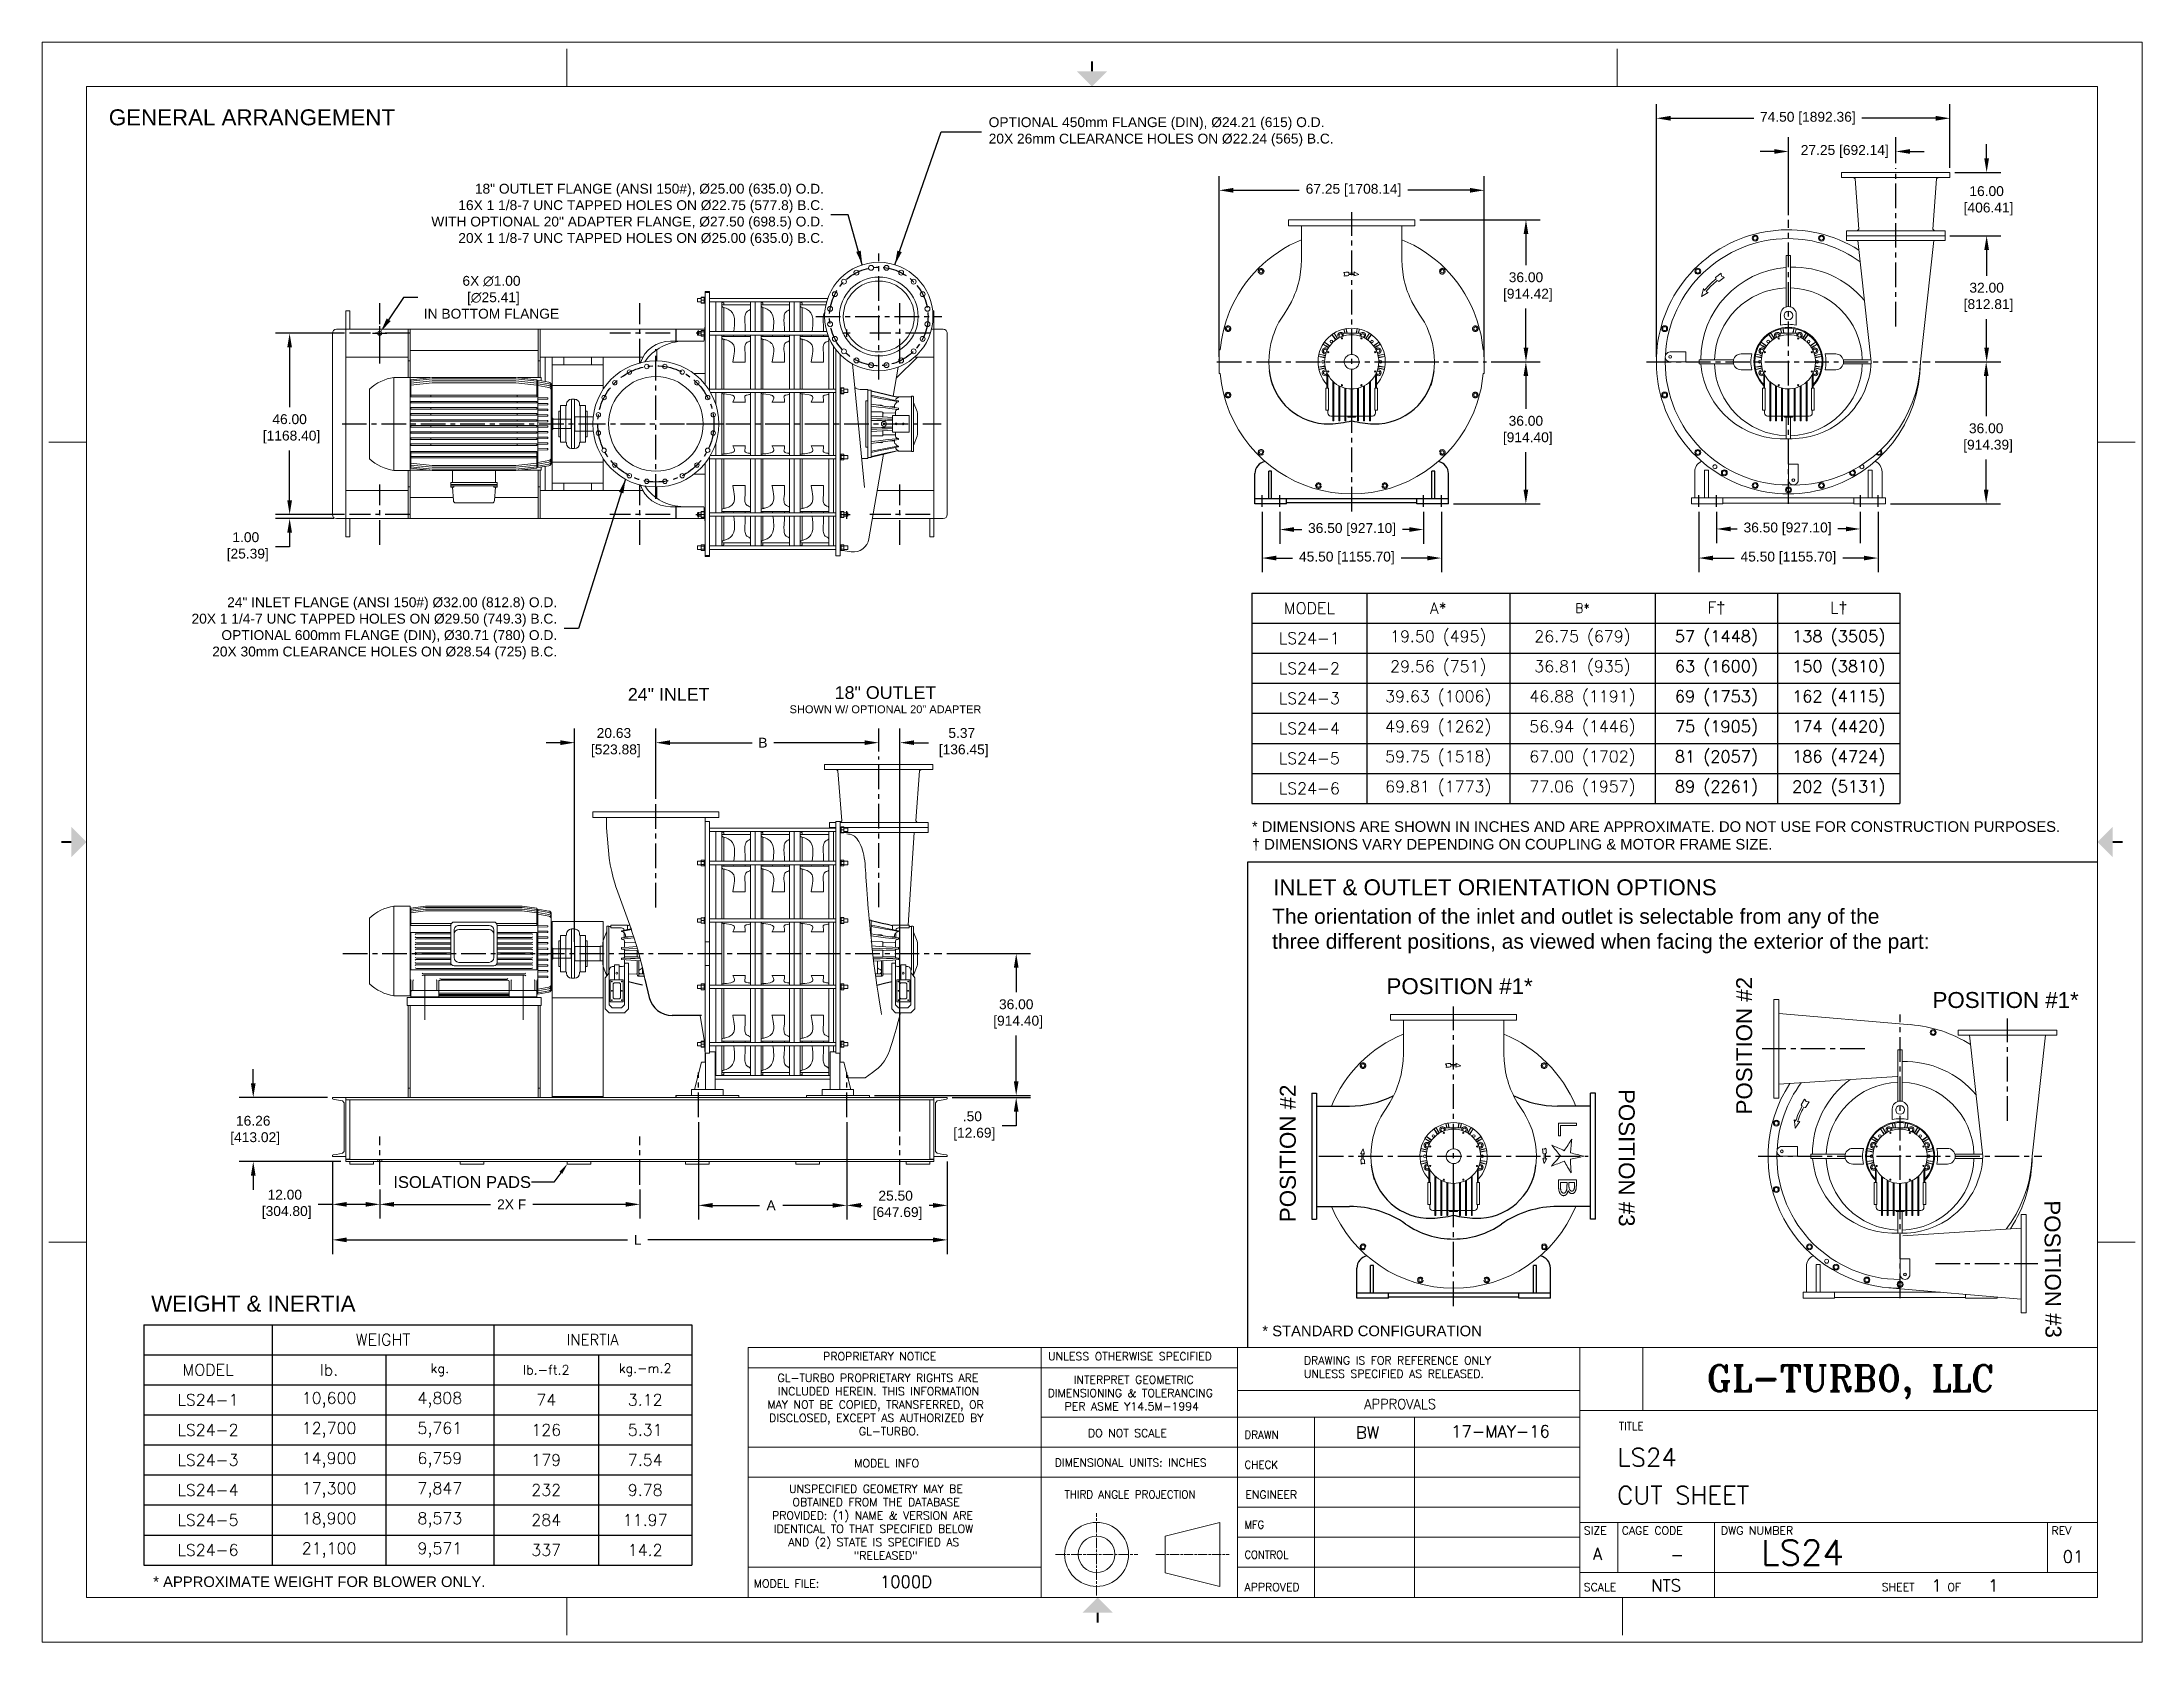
# Model space of a CAD drawing. Header units: inches. Extents: x 0 to 533, y 0 to 406.
import ezdxf
from ezdxf import colors
from ezdxf.entities.mleader import LeaderData, LeaderLine
from ezdxf.enums import TextEntityAlignment as Align
from ezdxf.math import Vec2, Vec3

# ---------------------------------------------------------------- set-up
doc = ezdxf.new("R2010")
doc.units = ezdxf.units.IN
doc.header["$MEASUREMENT"] = 0
doc.linetypes.add('CENTER', pattern=[2, 1.25, -0.25, 0.25, -0.25])
doc.linetypes.add('CHAIN', pattern=[0.7087, 0.4724, -0.0591, 0.1181, -0.0591])
for name, color, linetype in [('CL', 1, 'CENTER'), ('Title Block', 7, 'Continuous'), ('TXT', 7, 'Continuous')]:
    doc.layers.add(name, color=color, linetype=linetype)
doc.styles.add('ACANSTS', font='romans.shx', dxfattribs={"height": 1})
doc.styles.add('Roman', font='romans')
doc.styles.add('ROMANS', font='romant.shx', dxfattribs={"height": 3.5})
doc.styles.get("Standard").update_dxf_attribs({"font": 'arial.ttf'})
doc.dimstyles.new('STANDARD 2 PLCS', dxfattribs={"dimtxt": 0.125, "dimasz": 0.18, "dimexe": 0.18, "dimexo": 0.0625, "dimgap": 0.09, "dimtad": 0, "dimtih": 1, "dimtoh": 1, "dimzin": 4, "dimdsep": 46, "dimtxsty": 'Standard', "dimcen": 0.09, "dimaunit": 1, "dimadec": 0, "dimazin": 1, "dimtfac": 1, "dimtofl": 0, "dimtmove": 1, "dimatfit": 3, "dimfxl": 1, "dimtolj": 1, "dimtzin": 4, "dimarcsym": 0})

msp = doc.modelspace()

# ---------------------------------------------------------------- texts
at = {"char_height": 2.5}
for s, insert, attachment_point in [('OPTIONAL 450mm FLANGE (DIN), %%C24.21 (615) O.D.\\P20X 26mm CLEARANCE HOLES ON %%C22.24 (565) B.C.', (240.166, 383.142), 4), ('18" OUTLET FLANGE (ANSI 150#), %%C25.00 (635.0) O.D.\\P16X 1 1/8-7 UNC TAPPED HOLES ON %%C22.75 (577.8) B.C.\\PWITH OPTIONAL 20" ADAPTER FLANGE, %%C27.50 (698.5) O.D.\\P20X 1 1/8-7 UNC TAPPED HOLES ON %%C25.00 (635.0) B.C.', (198.373, 362.094), 6), ('24" INLET FLANGE (ANSI 150#) %%C32.00 (812.8) O.D.\\P20X 1 1/4-7 UNC TAPPED HOLES ON %%C29.50 (749.3) B.C.\\POPTIONAL 600mm FLANGE (DIN), %%C30.71 (780) O.D.\\P20X 30mm CLEARANCE HOLES ON %%C28.54 (725) B.C. ', (130.685, 257.173), 6)]:
    msp.add_mtext(s, dxfattribs=dict(at, insert=insert, attachment_point=attachment_point))
at = {"lineweight": 15, "char_height": 2.688, "attachment_point": 1}
for s, width, insert in [('* DIMENSIONS ARE SHOWN IN INCHES AND ARE APPROXIMATE. DO NOT USE FOR CONSTRUCTION PURPOSES.\\P† DIMENSIONS VARY DEPENDING ON COUPLING & MOTOR FRAME SIZE.', 244.11829, (306.95, 208.23)), ('* STANDARD CONFIGURATION', 132.13105, (309.597, 80.264)), ('* APPROXIMATE WEIGHT FOR BLOWER ONLY.', 132.13105, (28.188, 16.625))]:
    msp.add_mtext_dynamic_manual_height_columns(s, width=width, gutter_width=1, heights=[0], dxfattribs=dict(at, insert=insert))
at = {"insert": (312.075, 186.025), "char_height": 3.80927, "attachment_point": 1}
msp.add_mtext_dynamic_manual_height_columns('The orientation of the inlet and outlet is selectable from any of the \\Pthree different positions, as viewed when facing the exterior of the part:', width=166.54562, gutter_width=1, heights=[0], dxfattribs=at)
at = {"layer": 'TXT', "lineweight": 5}
for s, height, p in [('GENERAL ARRANGEMENT', 4.05, (53.236, 384.81)), ('24" INLET', 3.24, (158.973, 238.8)), ('18" OUTLET', 3.24, (213.978, 239.262)), ('SHOWN W/ OPTIONAL 20" ADAPTER', 2, (213.978, 235.64)), ('INLET & OUTLET ORIENTATION OPTIONS', 4.05, (368.612, 189.453)), ('POSITION #1*', 4.05, (359.649, 164.362)), ('POSITION #1*', 4.05, (498.189, 160.854)), ('WEIGHT & INERTIA', 4.05, (53.605, 83.821))]:
    msp.add_text(s, height=height, dxfattribs=at).set_placement(p, align=Align.CENTER)
for s, rotation, p in [('POSITION #2', 90, (433.872, 151.289)), ('POSITION #2', 90, (318.087, 123.971)), ('POSITION #3', 270, (400.03, 122.847)), ('POSITION #3', 270.50349, (508.146, 94.582))]:
    msp.add_text(s, height=4.05, rotation=rotation, dxfattribs=at).set_placement(p, align=Align.CENTER)

# ---------------------------------------------------------------- blocks, each defined once
blk = doc.blocks.new('*T3')
at = {"layer": 'Title Block', "color": 0, "linetype": 'ByBlock', "lineweight": -2, "transparency": 16777216}
for p, q in [((0, 0), (164.46, 0)), ((0, 0), (0, -53.36)), ((29.22, 0), (29.22, -53.36)), ((65.47, 0), (65.47, -53.36)), ((102.38, 0), (102.38, -53.36)), ((133.42, 0), (133.42, -53.36)), ((164.46, 0), (164.46, -53.36)), ((0, -7.62), (164.46, -7.62)), ((0, -15.25), (164.46, -15.25)), ((0, -22.87), (164.46, -22.87)), ((0, -30.49), (164.46, -30.49)), ((0, -38.12), (164.46, -38.12)), ((0, -45.74), (164.46, -45.74)), ((0, -53.36), (164.46, -53.36))]:
    blk.add_line(p, q, dxfattribs=at)
at = {"layer": 'Title Block', "color": 0, "lineweight": 15, "transparency": 16777216, "attachment_point": 5, "style": 'Roman'}
for s, insert, char_height, width in [('MODEL', (14.61, -3.81), 2.94, 27.0961), ('A*', (47.34, -3.81), 2.94, 34.1178), ('B*', (83.92, -3.81), 2.362, 34.785), ('F{\\fArial|b0|i0|c0|p34;†}', (117.9, -3.81), 2.94, 28.9127), ('L{\\fArial|b0|i0|c0|p34;†}', (148.94, -3.81), 2.94, 28.9127), ('LS24-1', (14.61, -11.44), 2.94, 27.0961), ('19.50 (495)', (47.34, -11.44), 2.94, 34.1178), ('26.75 (679)', (83.92, -11.44), 2.94, 34.785), ('57 (1448)', (117.9, -11.44), 3, 28.9127), ('138 (3505)', (148.94, -11.44), 3, 29.9759), ('LS24-2', (14.61, -19.06), 2.94, 27.0961), ('29.56 (751)', (47.34, -19.06), 2.94, 34.1178), ('36.81 (935)', (83.92, -19.06), 2.94, 34.785), ('63 (1600)', (117.9, -19.06), 3, 29.9759), ('150 (3810)', (148.94, -19.06), 3, 29.9759), ('LS24-3', (14.61, -26.68), 2.94, 27.0961), ('39.63 (1006)', (47.34, -26.68), 2.94, 34.1178), ('46.88 (1191)', (83.92, -26.68), 2.94, 34.785), ('69 (1753)', (117.9, -26.68), 3, 29.9759), ('162 (4115)', (148.94, -26.68), 3, 29.9759), ('49.69 (1262)', (47.34, -34.31), 2.94, 34.1178), ('56.94 (1446)', (83.92, -34.31), 2.94, 34.785), ('75 (1905)', (117.9, -34.31), 3, 29.9759), ('174 (4420)', (148.94, -34.31), 3, 29.9759), ('LS24-4', (14.61, -34.31), 2.94, 27.0961), ('LS24-5', (14.61, -41.93), 2.94, 27.0961), ('59.75 (1518)', (47.34, -41.93), 2.94, 34.1178), ('67.00 (1702)', (83.92, -41.93), 2.94, 34.785), ('81 (2057)', (117.9, -41.93), 3, 29.9759), ('186 (4724)', (148.94, -41.93), 3, 29.9759), ('69.81 (1773)', (47.34, -49.55), 2.94, 34.1178), ('77.06 (1957)', (83.92, -49.55), 2.94, 34.785), ('89 (2261)', (117.9, -49.55), 3, 29.9759), ('202 (5131)', (148.94, -49.55), 3, 29.9759), ('LS24-6', (14.61, -49.55), 2.94, 27.0961)]:
    blk.add_mtext(s, dxfattribs=dict(at, insert=insert, char_height=char_height, width=width))
blk = doc.blocks.new('*T4')
at = {"layer": 'Title Block', "color": 0, "linetype": 'ByBlock', "lineweight": -2, "transparency": 16777216}
for p, q in [((0, 0), (139.05, 0)), ((0, 0), (0, -60.99)), ((32.6, 0), (32.6, -60.99)), ((88.81, 0), (88.81, -60.99)), ((139.05, 0), (139.05, -60.99)), ((0, -7.62), (139.05, -7.62)), ((61.45, -7.62), (61.45, -60.99)), ((115.42, -7.62), (115.42, -60.99)), ((0, -15.25), (139.05, -15.25)), ((0, -22.87), (139.05, -22.87)), ((0, -30.49), (139.05, -30.49)), ((0, -38.12), (139.05, -38.12)), ((0, -45.74), (139.05, -45.74)), ((0, -53.36), (139.05, -53.36)), ((0, -60.99), (139.05, -60.99))]:
    blk.add_line(p, q, dxfattribs=at)
at = {"layer": 'Title Block', "color": 0, "lineweight": 15, "transparency": 16777216, "attachment_point": 5, "style": 'Roman'}
for s, insert, char_height, width in [('WEIGHT', (60.71, -3.81), 2.94, 54.0854), ('INERTIA', (113.93, -3.81), 2.75, 48.1049), ('MODEL', (16.3, -11.44), 2.94, 30.4765), ('lb.', (47.03, -11.44), 2.94, 26.7191), ('kg.', (75.13, -11.44), 2.362, 25.2401), ('lb.-ft.2', (102.12, -11.44), 2.362, 24.4806), ('kg.-m.2', (127.23, -11.44), 2.362, 21.4981), ('LS24-1', (16.3, -19.06), 2.94, 30.4765), ('10,600', (47.03, -19.06), 2.94, 26.7191), ('4,808', (75.13, -19.06), 2.94, 25.2401), ('74', (102.12, -19.06), 2.94, 24.4806), ('3.12', (127.23, -19.06), 2.94, 21.4981), ('LS24-2', (16.3, -26.68), 2.94, 30.4765), ('12,700', (47.03, -26.68), 2.94, 26.7191), ('5,761', (75.13, -26.68), 2.94, 25.2401), ('126', (102.12, -26.68), 2.94, 24.4806), ('5.31', (127.23, -26.68), 2.94, 21.4981), ('LS24-3', (16.3, -34.31), 2.94, 30.4765), ('14,900', (47.03, -34.31), 2.94, 26.7191), ('6,759', (75.13, -34.31), 2.94, 25.2401), ('179', (102.12, -34.31), 2.94, 24.4806), ('7.54', (127.23, -34.31), 2.94, 21.4981), ('LS24-4', (16.3, -41.93), 2.94, 30.4765), ('17,300', (47.03, -41.93), 2.94, 26.7191), ('7,847', (75.13, -41.93), 2.94, 25.2401), ('232', (102.12, -41.93), 2.94, 24.4806), ('9.78', (127.23, -41.93), 2.94, 21.4981), ('18,900', (47.03, -49.55), 2.94, 26.7191), ('8,573', (75.13, -49.55), 2.94, 25.2401), ('LS24-5', (16.3, -49.55), 2.94, 30.4765), ('284', (102.12, -49.55), 2.94, 24.4806), ('11.97', (127.23, -49.55), 2.94, 21.4981), ('LS24-6', (16.3, -57.18), 2.94, 30.4765), ('21,100', (47.03, -57.18), 2.94, 26.7191), ('9,571', (75.13, -57.18), 2.94, 25.2401), ('337', (102.12, -57.18), 2.94, 24.4806), ('14.2', (127.23, -57.18), 2.94, 21.4981)]:
    blk.add_mtext(s, dxfattribs=dict(at, insert=insert, char_height=char_height, width=width))
blk = doc.blocks.new('*D5')
at = {"color": 0, "lineweight": -2, "transparency": 16777216}
for p, q in [((493.37, 376.4), (493.37, 380)), ((485.32, 372.8), (496.97, 372.8)), ((484.07, 356.8), (496.97, 356.8)), ((493.37, 353.2), (493.37, 349.6))]:
    blk.add_line(p, q, dxfattribs=at)
at = {"color": 0, "transparency": 16777216}
for points in [[(492.77, 376.4), (493.97, 376.4), (493.37, 372.8)], [(492.77, 353.2), (493.97, 353.2), (493.37, 356.8)]]:
    blk.add_solid(points, dxfattribs=at)
at = {"layer": 'Defpoints', "color": 0, "transparency": 16777216}
for p in [(484.07, 372.8), (493.37, 372.8), (482.82, 356.8)]:
    blk.add_point(p, dxfattribs=at)
at = {"color": 0, "transparency": 16777216, "insert": (493.37, 365.65), "char_height": 2.5, "attachment_point": 5}
blk.add_mtext('\\A1;16.00\\P [406.41]', dxfattribs=at)
blk = doc.blocks.new('*D6')
at = {"color": 0, "lineweight": -2, "transparency": 16777216}
for p, q in [((484.07, 356.8), (496.97, 356.8)), ((493.37, 353.2), (493.37, 346.64)), ((493.37, 328.4), (493.37, 335.66)), ((480.32, 324.8), (496.97, 324.8))]:
    blk.add_line(p, q, dxfattribs=at)
at = {"color": 0, "transparency": 16777216}
for points in [[(492.77, 353.2), (493.97, 353.2), (493.37, 356.8)], [(492.77, 328.4), (493.97, 328.4), (493.37, 324.8)]]:
    blk.add_solid(points, dxfattribs=at)
at = {"layer": 'Defpoints', "color": 0, "transparency": 16777216}
for p in [(482.82, 356.8), (479.07, 324.8), (493.37, 324.8)]:
    blk.add_point(p, dxfattribs=at)
at = {"color": 0, "transparency": 16777216, "insert": (493.37, 341.15), "char_height": 2.5, "attachment_point": 5}
blk.add_mtext('\\A1;32.00\\P [812.81]', dxfattribs=at)
blk = doc.blocks.new('*D7')
at = {"color": 0, "lineweight": -2, "transparency": 16777216}
for p, q in [((480.32, 324.8), (496.85, 324.8)), ((493.25, 321.2), (493.25, 310.97)), ((493.25, 292.4), (493.25, 299.99)), ((468.95, 288.8), (496.85, 288.8))]:
    blk.add_line(p, q, dxfattribs=at)
at = {"color": 0, "transparency": 16777216}
for points in [[(492.65, 321.2), (493.85, 321.2), (493.25, 324.8)], [(492.65, 292.4), (493.85, 292.4), (493.25, 288.8)]]:
    blk.add_solid(points, dxfattribs=at)
at = {"layer": 'Defpoints', "color": 0, "transparency": 16777216}
for p in [(479.07, 324.8), (467.7, 288.8), (493.25, 288.8)]:
    blk.add_point(p, dxfattribs=at)
at = {"color": 0, "transparency": 16777216, "insert": (493.25, 305.48), "char_height": 2.5, "attachment_point": 5}
blk.add_mtext('\\A1;36.00\\P [914.39]', dxfattribs=at)
blk = doc.blocks.new('*D8')
at = {"color": 0, "lineweight": -2, "transparency": 16777216}
for p, q in [((349.52, 360.8), (380.09, 360.8)), ((376.49, 357.2), (376.49, 349.29)), ((376.49, 328.4), (376.49, 338.31)), ((367.69, 324.8), (380.09, 324.8))]:
    blk.add_line(p, q, dxfattribs=at)
at = {"color": 0, "transparency": 16777216}
for points in [[(375.89, 357.2), (377.09, 357.2), (376.49, 360.8)], [(375.89, 328.4), (377.09, 328.4), (376.49, 324.8)]]:
    blk.add_solid(points, dxfattribs=at)
at = {"layer": 'Defpoints', "color": 0, "transparency": 16777216}
for p in [(348.27, 360.8), (376.49, 360.8), (366.44, 324.8)]:
    blk.add_point(p, dxfattribs=at)
at = {"color": 0, "transparency": 16777216, "insert": (376.49, 343.8), "char_height": 2.5, "attachment_point": 5}
blk.add_mtext('\\A1;36.00\\P [914.42]', dxfattribs=at)
blk = doc.blocks.new('*D9')
at = {"color": 0, "lineweight": -2, "transparency": 16777216}
for p, q in [((367.69, 324.8), (380.06, 324.8)), ((376.46, 321.2), (376.46, 312.86)), ((376.46, 292.4), (376.46, 301.88)), ((358.08, 288.8), (380.06, 288.8))]:
    blk.add_line(p, q, dxfattribs=at)
at = {"color": 0, "transparency": 16777216}
for points in [[(375.86, 321.2), (377.06, 321.2), (376.46, 324.8)], [(375.86, 292.4), (377.06, 292.4), (376.46, 288.8)]]:
    blk.add_solid(points, dxfattribs=at)
at = {"layer": 'Defpoints', "color": 0, "transparency": 16777216}
for p in [(366.44, 324.8), (356.83, 288.8), (376.46, 288.8)]:
    blk.add_point(p, dxfattribs=at)
at = {"color": 0, "transparency": 16777216, "insert": (376.46, 307.37), "char_height": 2.5, "attachment_point": 5}
blk.add_mtext('\\A1;36.00\\P [914.40]', dxfattribs=at)
blk = doc.blocks.new('*D10')
at = {"color": 0, "lineweight": -2, "transparency": 16777216}
for p, q in [((229.56, 174.65), (250.75, 174.65)), ((247.15, 171.05), (247.15, 164.83)), ((247.15, 142.25), (247.15, 153.85)), ((211.16, 138.65), (250.75, 138.65))]:
    blk.add_line(p, q, dxfattribs=at)
at = {"color": 0, "transparency": 16777216}
for points in [[(246.55, 171.05), (247.75, 171.05), (247.15, 174.65)], [(246.55, 142.25), (247.75, 142.25), (247.15, 138.65)]]:
    blk.add_solid(points, dxfattribs=at)
at = {"layer": 'Defpoints', "color": 0, "transparency": 16777216}
for p in [(228.31, 174.65), (247.15, 174.65), (209.91, 138.65)]:
    blk.add_point(p, dxfattribs=at)
at = {"color": 0, "transparency": 16777216, "insert": (247.15, 159.34), "char_height": 2.5, "attachment_point": 5}
blk.add_mtext('\\A1;36.00\\P [914.40]', dxfattribs=at)
blk = doc.blocks.new('*D11')
at = {"color": 0, "lineweight": -2, "transparency": 16777216}
for p, q in [((247.15, 142.25), (247.15, 145.85)), ((211.16, 138.65), (250.75, 138.65)), ((230.91, 138.15), (250.75, 138.15)), ((247.15, 134.55), (247.15, 130.92)), ((247.15, 130.92), (243.55, 130.92))]:
    blk.add_line(p, q, dxfattribs=at)
at = {"color": 0, "transparency": 16777216}
for points in [[(246.55, 142.25), (247.75, 142.25), (247.15, 138.65)], [(246.55, 134.55), (247.75, 134.55), (247.15, 138.15)]]:
    blk.add_solid(points, dxfattribs=at)
at = {"layer": 'Defpoints', "color": 0, "transparency": 16777216}
for p in [(209.91, 138.65), (229.66, 138.15), (247.15, 138.15)]:
    blk.add_point(p, dxfattribs=at)
at = {"color": 0, "transparency": 16777216, "insert": (236.03, 130.92), "char_height": 2.5, "attachment_point": 5}
blk.add_mtext('\\A1;.50\\P [12.69]', dxfattribs=at)
blk = doc.blocks.new('*D12')
at = {"color": 0, "lineweight": -2, "transparency": 16777216}
for p, q in [((53.57, 141.75), (53.57, 145.35)), ((72.41, 138.15), (49.97, 138.15)), ((75.81, 121.89), (49.97, 121.89)), ((53.57, 118.29), (53.57, 114.69))]:
    blk.add_line(p, q, dxfattribs=at)
at = {"color": 0, "transparency": 16777216}
for points in [[(52.97, 141.75), (54.17, 141.75), (53.57, 138.15)], [(52.97, 118.29), (54.17, 118.29), (53.57, 121.89)]]:
    blk.add_solid(points, dxfattribs=at)
at = {"layer": 'Defpoints', "color": 0, "transparency": 16777216}
for p in [(73.66, 138.15), (53.57, 121.89), (77.06, 121.89)]:
    blk.add_point(p, dxfattribs=at)
at = {"color": 0, "transparency": 16777216, "insert": (53.57, 129.78), "char_height": 2.5, "attachment_point": 5}
blk.add_mtext('\\A1;16.26\\P [413.02]', dxfattribs=at)
blk = doc.blocks.new('*D13')
at = {"color": 0, "lineweight": -2, "transparency": 16777216}
for p, q in [((85.66, 114.76), (85.66, 107.43)), ((151.66, 114.76), (151.66, 107.43)), ((89.26, 111.03), (113.78, 111.03)), ((148.06, 111.03), (124.5, 111.03))]:
    blk.add_line(p, q, dxfattribs=at)
at = {"color": 0, "transparency": 16777216}
for points in [[(89.26, 111.63), (89.26, 110.43), (85.66, 111.03)], [(148.06, 111.63), (148.06, 110.43), (151.66, 111.03)]]:
    blk.add_solid(points, dxfattribs=at)
at = {"layer": 'Defpoints', "color": 0, "transparency": 16777216}
for p in [(85.66, 116.01), (151.66, 116.01), (151.66, 111.03)]:
    blk.add_point(p, dxfattribs=at)
at = {"color": 0, "transparency": 16777216, "insert": (119.14, 111.03), "char_height": 2.5, "attachment_point": 5}
blk.add_mtext('\\A1;2X F', dxfattribs=at)
blk = doc.blocks.new('*D14')
at = {"color": 0, "lineweight": -2, "transparency": 16777216}
for p, q in [((73.66, 121.9), (73.66, 98.42)), ((229.66, 121.9), (229.66, 98.42)), ((77.26, 102.02), (148.52, 102.02)), ((226.06, 102.02), (153.68, 102.02))]:
    blk.add_line(p, q, dxfattribs=at)
at = {"color": 0, "transparency": 16777216}
for points in [[(77.26, 102.62), (77.26, 101.42), (73.66, 102.02)], [(226.06, 102.62), (226.06, 101.42), (229.66, 102.02)]]:
    blk.add_solid(points, dxfattribs=at)
at = {"layer": 'Defpoints', "color": 0, "transparency": 16777216}
for p in [(73.66, 123.15), (229.66, 123.15), (229.66, 102.02)]:
    blk.add_point(p, dxfattribs=at)
at = {"color": 0, "transparency": 16777216, "insert": (151.1, 102.02), "char_height": 2.5, "attachment_point": 5}
blk.add_mtext('\\A1;L', dxfattribs=at)
blk = doc.blocks.new('*D15')
at = {"color": 0, "lineweight": -2, "transparency": 16777216}
for p, q in [((166.54, 131.92), (166.54, 107.17)), ((204.16, 131.92), (204.16, 107.17)), ((170.14, 110.77), (182, 110.77)), ((200.56, 110.77), (187.93, 110.77))]:
    blk.add_line(p, q, dxfattribs=at)
at = {"color": 0, "transparency": 16777216}
for points in [[(170.14, 111.37), (170.14, 110.17), (166.54, 110.77)], [(200.56, 111.37), (200.56, 110.17), (204.16, 110.77)]]:
    blk.add_solid(points, dxfattribs=at)
at = {"layer": 'Defpoints', "color": 0, "transparency": 16777216}
for p in [(166.54, 133.17), (204.16, 133.17), (204.16, 110.77)]:
    blk.add_point(p, dxfattribs=at)
at = {"color": 0, "transparency": 16777216, "insert": (184.96, 110.77), "char_height": 2.5, "attachment_point": 5}
blk.add_mtext('\\A1;A', dxfattribs=at)
blk = doc.blocks.new('*D16')
at = {"color": 0, "lineweight": -2, "transparency": 16777216}
for p, q in [((204.16, 131.92), (204.16, 107.17)), ((229.66, 121.9), (229.66, 107.17)), ((207.76, 110.77), (208.08, 110.77)), ((226.06, 110.77), (225.04, 110.77))]:
    blk.add_line(p, q, dxfattribs=at)
at = {"color": 0, "transparency": 16777216}
for points in [[(207.76, 111.37), (207.76, 110.17), (204.16, 110.77)], [(226.06, 111.37), (226.06, 110.17), (229.66, 110.77)]]:
    blk.add_solid(points, dxfattribs=at)
at = {"layer": 'Defpoints', "color": 0, "transparency": 16777216}
for p in [(204.16, 133.17), (229.66, 123.15), (229.66, 110.77)]:
    blk.add_point(p, dxfattribs=at)
at = {"color": 0, "transparency": 16777216, "insert": (216.56, 110.77), "char_height": 2.5, "attachment_point": 5}
blk.add_mtext('\\A1;25.50\\P [647.69]', dxfattribs=at)
blk = doc.blocks.new('*D17')
at = {"color": 0, "lineweight": -2, "transparency": 16777216}
for p, q in [((73.66, 121.9), (73.66, 107.43)), ((85.66, 114.76), (85.66, 107.43)), ((73.66, 111.03), (70.06, 111.03)), ((82.06, 111.03), (77.26, 111.03))]:
    blk.add_line(p, q, dxfattribs=at)
at = {"color": 0, "transparency": 16777216}
for points in [[(77.26, 111.63), (77.26, 110.43), (73.66, 111.03)], [(82.06, 111.63), (82.06, 110.43), (85.66, 111.03)]]:
    blk.add_solid(points, dxfattribs=at)
at = {"layer": 'Defpoints', "color": 0, "transparency": 16777216}
for p in [(73.66, 123.15), (85.66, 116.01), (85.66, 111.03)]:
    blk.add_point(p, dxfattribs=at)
at = {"color": 0, "transparency": 16777216, "insert": (61.57, 111.03), "char_height": 2.5, "attachment_point": 5}
blk.add_mtext('\\A1;12.00\\P [304.80]', dxfattribs=at)
blk = doc.blocks.new('*D18')
at = {"color": 0, "lineweight": -2, "transparency": 16777216}
for p, q in [((155.72, 213.9), (155.72, 231.77)), ((212.28, 225.9), (212.28, 231.77)), ((159.32, 228.17), (180.15, 228.17)), ((208.68, 228.17), (185.64, 228.17))]:
    blk.add_line(p, q, dxfattribs=at)
at = {"color": 0, "transparency": 16777216}
for points in [[(159.32, 228.77), (159.32, 227.57), (155.72, 228.17)], [(208.68, 228.77), (208.68, 227.57), (212.28, 228.17)]]:
    blk.add_solid(points, dxfattribs=at)
at = {"layer": 'Defpoints', "color": 0, "transparency": 16777216}
for p in [(155.72, 228.17), (212.28, 224.65), (155.72, 212.65)]:
    blk.add_point(p, dxfattribs=at)
at = {"color": 0, "transparency": 16777216, "insert": (182.89, 228.17), "char_height": 2.5, "attachment_point": 5}
blk.add_mtext('\\A1;B', dxfattribs=at)
blk = doc.blocks.new('*D19')
at = {"color": 0, "lineweight": -2, "transparency": 16777216}
for p, q in [((212.28, 225.9), (212.28, 231.77)), ((217.66, 129.51), (217.66, 231.77)), ((208.68, 228.17), (205.08, 228.17)), ((221.26, 228.17), (224.86, 228.17))]:
    blk.add_line(p, q, dxfattribs=at)
at = {"color": 0, "transparency": 16777216}
for points in [[(208.68, 228.77), (208.68, 227.57), (212.28, 228.17)], [(221.26, 228.77), (221.26, 227.57), (217.66, 228.17)]]:
    blk.add_solid(points, dxfattribs=at)
at = {"layer": 'Defpoints', "color": 0, "transparency": 16777216}
for p in [(212.28, 224.65), (217.66, 228.17), (217.66, 128.26)]:
    blk.add_point(p, dxfattribs=at)
at = {"color": 0, "transparency": 16777216, "insert": (233.34, 228.17), "char_height": 2.5, "attachment_point": 5}
blk.add_mtext('\\A1;5.37\\P [136.45]', dxfattribs=at)
blk = doc.blocks.new('*D20')
at = {"color": 0, "lineweight": -2, "transparency": 16777216}
for p, q in [((135.1, 177.65), (135.1, 231.77)), ((155.72, 213.9), (155.72, 231.77)), ((131.5, 228.17), (127.9, 228.17)), ((159.32, 228.17), (162.92, 228.17))]:
    blk.add_line(p, q, dxfattribs=at)
at = {"color": 0, "transparency": 16777216}
for points in [[(131.5, 228.77), (131.5, 227.57), (135.1, 228.17)], [(159.32, 228.77), (159.32, 227.57), (155.72, 228.17)]]:
    blk.add_solid(points, dxfattribs=at)
at = {"layer": 'Defpoints', "color": 0, "transparency": 16777216}
for p in [(135.1, 228.17), (155.72, 212.65), (135.1, 176.4)]:
    blk.add_point(p, dxfattribs=at)
at = {"color": 0, "transparency": 16777216, "insert": (145.08, 228.17), "char_height": 2.5, "attachment_point": 5}
blk.add_mtext('\\A1;20.63\\P [523.88]', dxfattribs=at)
blk = doc.blocks.new('*D21')
at = {"color": 0, "lineweight": -2, "transparency": 16777216}
for p, q in [((91.7, 341.16), (87.92, 335.46)), ((95.3, 341.16), (91.7, 341.16)), ((83.86, 332.05), (87.46, 332.05)), ((85.66, 330.25), (85.66, 333.85))]:
    blk.add_line(p, q, dxfattribs=at)
at = {"color": 0, "transparency": 16777216}
blk.add_solid([(87.42, 335.8), (88.42, 335.13), (85.93, 332.46)], dxfattribs=at)
at = {"layer": 'Defpoints', "color": 0, "transparency": 16777216}
for p in [(85.38, 331.63), (85.93, 332.46)]:
    blk.add_point(p, dxfattribs=at)
at = {"color": 0, "transparency": 16777216, "insert": (114.02, 341.16), "char_height": 2.5, "attachment_point": 5}
blk.add_mtext('\\A1;6X ∅1.00\\P [∅25.41]\\PIN BOTTOM FLANGE', dxfattribs=at)
blk = doc.blocks.new('*D22')
at = {"color": 0, "lineweight": -2, "transparency": 16777216}
for p, q in [((76.75, 332.05), (59.2, 332.05)), ((62.8, 328.45), (62.8, 313.28)), ((62.8, 289.65), (62.8, 302.3)), ((76.75, 286.05), (59.2, 286.05))]:
    blk.add_line(p, q, dxfattribs=at)
at = {"color": 0, "transparency": 16777216}
for points in [[(62.2, 328.45), (63.4, 328.45), (62.8, 332.05)], [(62.2, 289.65), (63.4, 289.65), (62.8, 286.05)]]:
    blk.add_solid(points, dxfattribs=at)
at = {"layer": 'Defpoints', "color": 0, "transparency": 16777216}
for p in [(78, 332.05), (62.8, 286.05), (78, 286.05)]:
    blk.add_point(p, dxfattribs=at)
at = {"color": 0, "transparency": 16777216, "insert": (62.8, 307.79), "char_height": 2.5, "attachment_point": 5}
blk.add_mtext('\\A1;46.00\\P [1168.40]', dxfattribs=at)
blk = doc.blocks.new('*D23')
at = {"color": 0, "lineweight": -2, "transparency": 16777216}
for p, q in [((62.8, 289.65), (62.8, 293.25)), ((76.75, 286.05), (59.2, 286.05)), ((74, 285.05), (59.2, 285.05)), ((62.8, 277.85), (59.2, 277.85)), ((62.8, 281.45), (62.8, 277.85))]:
    blk.add_line(p, q, dxfattribs=at)
at = {"color": 0, "transparency": 16777216}
for points in [[(62.2, 289.65), (63.4, 289.65), (62.8, 286.05)], [(62.2, 281.45), (63.4, 281.45), (62.8, 285.05)]]:
    blk.add_solid(points, dxfattribs=at)
at = {"layer": 'Defpoints', "color": 0, "transparency": 16777216}
for p in [(62.8, 285.05), (75.25, 285.05), (78, 286.05)]:
    blk.add_point(p, dxfattribs=at)
at = {"color": 0, "transparency": 16777216, "insert": (51.69, 277.85), "char_height": 2.5, "attachment_point": 5}
blk.add_mtext('\\A1;1.00\\P [25.39]', dxfattribs=at)
blk = doc.blocks.new('Lone Star logo')
at = {"color": 7, "linetype": 'Continuous', "lineweight": 15}
for points in [[(0, 0), (-0.39, -1.5), (-0.78, -2.99), (-1.17, -4.47)], [(1.03, -4.5), (0.68, -3), (0.34, -1.5), (0, 0)], [(-11.2, -8.48), (-11.2, -6.49), (-11.2, -4.49), (-11.2, -2.48)], [(-10.36, -2.48), (-10.36, -4.28), (-10.36, -6.07), (-10.36, -7.86)], [(-1.89, -6.55), (-2.5, -7.98), (-3.11, -9.4), (-3.71, -10.79)], [(3.35, -10.91), (2.79, -9.48), (2.23, -8.05), (1.67, -6.61)], [(8.03, -8.48), (8.03, -6.48), (8.03, -4.48), (8.03, -2.48)], [(9.94, -3.1), (9.6, -3.1), (9.24, -3.1), (8.87, -3.1)], [(8.87, -3.1), (8.87, -3.74), (8.87, -4.38), (8.87, -5.02)], [(8.87, -5.02), (9.05, -5.02), (9.23, -5.02), (9.4, -5.02)], [(9.4, -5.63), (9.22, -5.63), (9.05, -5.63), (8.87, -5.63)], [(8.87, -5.63), (8.87, -6.38), (8.87, -7.12), (8.87, -7.86)], [(-6.89, -7.86), (-6.89, -8.07), (-6.89, -8.27), (-6.89, -8.48)]]:
    blk.add_open_spline(points, degree=3, dxfattribs=at)
for points, knots in [([(-11.2, -2.48), (-11.09, -2.48), (-10.98, -2.48), (-10.7, -2.48), (-10.53, -2.48), (-10.36, -2.48)], [0.30497425, 0.30497425, 0.30497425, 0.30497425, 0.3125, 0.3125, 0.32350494, 0.32350494, 0.32350494, 0.32350494]), ([(-1.17, -4.47), (-1.57, -4.43), (-1.96, -4.4), (-2.74, -4.33), (-3.13, -4.29), (-3.89, -4.22), (-4.27, -4.19), (-5.03, -4.12), (-5.4, -4.08), (-5.77, -4.05)], [0, 0, 0, 0, 0.25, 0.25, 0.5, 0.5, 0.75, 0.75, 1, 1, 1, 1]), ([(-5.77, -4.05), (-5.13, -4.46), (-4.49, -4.88), (-3.19, -5.71), (-2.54, -6.13), (-1.89, -6.55)], [0, 0, 0, 0, 0.5, 0.5, 1, 1, 1, 1]), ([(5.64, -4.24), (4.88, -4.28), (4.12, -4.33), (2.59, -4.41), (1.81, -4.46), (1.03, -4.5)], [0, 0, 0, 0, 0.5, 0.5, 1, 1, 1, 1]), ([(1.67, -6.61), (2.33, -6.21), (2.99, -5.82), (4.32, -5.03), (4.98, -4.63), (5.64, -4.24)], [0, 0, 0, 0, 0.5, 0.5, 1, 1, 1, 1]), ([(8.03, -2.48), (8.18, -2.48), (8.33, -2.48), (8.93, -2.48), (9.37, -2.48), (9.78, -2.48)], [0.61710644, 0.61710644, 0.61710644, 0.61710644, 0.625, 0.625, 0.64869183, 0.64869183, 0.64869183, 0.64869183]), ([(9.4, -5.02), (9.46, -5.02), (9.52, -5.02), (9.64, -5.02), (9.7, -5.02), (9.81, -5.01), (9.87, -5.01), (9.99, -5.01), (10.04, -5), (10.16, -5), (10.22, -4.99), (10.33, -4.98), (10.39, -4.97), (10.47, -4.96), (10.5, -4.96), (10.56, -4.95), (10.59, -4.95), (10.64, -4.94), (10.67, -4.93), (10.73, -4.92), (10.75, -4.92), (10.89, -4.88), (11, -4.85), (11.13, -4.79), (11.16, -4.78), (11.21, -4.76), (11.24, -4.74), (11.32, -4.7), (11.37, -4.67), (11.47, -4.6), (11.51, -4.56), (11.6, -4.47), (11.64, -4.42), (11.7, -4.33), (11.71, -4.31), (11.74, -4.26), (11.74, -4.24), (11.76, -4.21), (11.76, -4.2), (11.77, -4.16), (11.78, -4.15), (11.78, -4.11), (11.79, -4.1), (11.79, -4.05), (11.8, -4.01), (11.8, -3.98)], [0, 0, 0, 0, 0.0625, 0.0625, 0.125, 0.125, 0.1875, 0.1875, 0.25, 0.25, 0.3125, 0.3125, 0.375, 0.375, 0.40625, 0.40625, 0.4375, 0.4375, 0.46875, 0.46875, 0.5, 0.5, 0.625, 0.625, 0.65625, 0.65625, 0.6875, 0.6875, 0.75, 0.75, 0.8125, 0.8125, 0.875, 0.875, 0.90625, 0.90625, 0.921875, 0.921875, 0.9375, 0.9375, 0.953125, 0.953125, 0.96875, 0.96875, 1, 1, 1, 1]), ([(11.04, -5.7), (11, -5.7), (10.97, -5.7), (10.91, -5.69), (10.87, -5.68), (10.77, -5.67), (10.71, -5.67), (10.57, -5.66), (10.51, -5.66), (10.37, -5.65), (10.3, -5.65), (10.17, -5.64), (10.1, -5.64), (9.96, -5.64), (9.89, -5.64), (9.75, -5.64), (9.68, -5.63), (9.54, -5.63), (9.47, -5.63), (9.4, -5.63)], [0, 0, 0, 0, 0.0625, 0.0625, 0.125, 0.125, 0.25, 0.25, 0.375, 0.375, 0.5, 0.5, 0.625, 0.625, 0.75, 0.75, 0.875, 0.875, 1, 1, 1, 1]), ([(9.78, -2.48), (9.86, -2.48), (9.94, -2.48), (10.09, -2.48), (10.17, -2.49), (10.32, -2.49), (10.39, -2.5), (10.54, -2.51), (10.62, -2.51), (10.76, -2.53), (10.84, -2.54), (10.98, -2.56), (11.05, -2.57), (11.19, -2.59), (11.26, -2.61), (11.4, -2.65), (11.46, -2.67), (11.59, -2.71), (11.66, -2.74), (11.75, -2.78), (11.78, -2.79), (11.85, -2.82), (11.88, -2.84), (11.94, -2.88), (11.97, -2.89), (12.03, -2.93), (12.06, -2.95), (12.11, -3), (12.14, -3.02), (12.2, -3.06), (12.22, -3.09), (12.27, -3.14), (12.3, -3.16), (12.35, -3.22), (12.37, -3.25), (12.42, -3.31), (12.44, -3.34), (12.48, -3.4), (12.5, -3.43), (12.53, -3.49), (12.54, -3.5), (12.56, -3.54), (12.56, -3.56), (12.59, -3.62), (12.6, -3.66), (12.62, -3.74), (12.63, -3.78), (12.64, -3.85), (12.64, -3.87), (12.64, -3.92), (12.64, -3.94), (12.64, -3.97)], [0, 0, 0, 0, 0.0625, 0.0625, 0.125, 0.125, 0.1875, 0.1875, 0.25, 0.25, 0.3125, 0.3125, 0.375, 0.375, 0.4375, 0.4375, 0.5, 0.5, 0.5625, 0.5625, 0.59375, 0.59375, 0.625, 0.625, 0.65625, 0.65625, 0.6875, 0.6875, 0.71875, 0.71875, 0.75, 0.75, 0.78125, 0.78125, 0.8125, 0.8125, 0.84375, 0.84375, 0.875, 0.875, 0.890625, 0.890625, 0.90625, 0.90625, 0.9375, 0.9375, 0.96875, 0.96875, 0.984375, 0.984375, 1, 1, 1, 1]), ([(11.8, -3.98), (11.8, -3.95), (11.79, -3.92), (11.79, -3.86), (11.78, -3.84), (11.77, -3.79), (11.76, -3.76), (11.74, -3.71), (11.73, -3.69), (11.71, -3.64), (11.7, -3.62), (11.67, -3.58), (11.65, -3.56), (11.61, -3.51), (11.57, -3.48), (11.52, -3.43), (11.5, -3.42), (11.46, -3.39), (11.44, -3.38), (11.38, -3.35), (11.34, -3.33), (11.22, -3.27), (11.14, -3.24), (11.01, -3.2), (10.96, -3.19), (10.88, -3.17), (10.83, -3.16), (10.74, -3.15), (10.7, -3.14), (10.6, -3.13), (10.56, -3.12), (10.47, -3.12), (10.42, -3.11), (10.32, -3.1), (10.28, -3.1), (10.14, -3.1), (10.04, -3.1), (9.94, -3.1)], [0, 0, 0, 0, 0.03125, 0.03125, 0.0625, 0.0625, 0.09375, 0.09375, 0.125, 0.125, 0.15625, 0.15625, 0.1875, 0.1875, 0.25, 0.25, 0.28125, 0.28125, 0.3125, 0.3125, 0.375, 0.375, 0.5, 0.5, 0.5625, 0.5625, 0.625, 0.625, 0.6875, 0.6875, 0.75, 0.75, 0.8125, 0.8125, 0.875, 0.875, 1, 1, 1, 1]), ([(10, -7.86), (10.12, -7.86), (10.25, -7.86), (10.49, -7.86), (10.61, -7.85), (10.79, -7.84), (10.85, -7.83), (10.96, -7.82), (11.02, -7.82), (11.14, -7.8), (11.2, -7.79), (11.31, -7.77), (11.37, -7.76), (11.54, -7.72), (11.66, -7.68), (11.79, -7.62), (11.82, -7.61), (11.87, -7.58), (11.9, -7.57), (11.98, -7.52), (12.03, -7.49), (12.11, -7.44), (12.13, -7.42), (12.18, -7.37), (12.21, -7.35), (12.28, -7.28), (12.32, -7.23), (12.37, -7.16), (12.38, -7.15), (12.4, -7.12), (12.4, -7.1), (12.42, -7.07), (12.43, -7.06), (12.44, -7.02), (12.45, -7.01), (12.46, -6.97), (12.47, -6.96), (12.47, -6.92), (12.48, -6.9), (12.48, -6.85), (12.49, -6.81), (12.49, -6.78)], [0, 0, 0, 0, 0.125, 0.125, 0.25, 0.25, 0.3125, 0.3125, 0.375, 0.375, 0.4375, 0.4375, 0.5, 0.5, 0.625, 0.625, 0.65625, 0.65625, 0.6875, 0.6875, 0.75, 0.75, 0.78125, 0.78125, 0.8125, 0.8125, 0.875, 0.875, 0.890625, 0.890625, 0.90625, 0.90625, 0.921875, 0.921875, 0.9375, 0.9375, 0.953125, 0.953125, 0.96875, 0.96875, 1, 1, 1, 1]), ([(13.34, -6.78), (13.33, -6.82), (13.33, -6.87), (13.33, -6.93), (13.32, -6.96), (13.32, -7), (13.31, -7.02), (13.3, -7.07), (13.3, -7.09), (13.28, -7.13), (13.28, -7.15), (13.25, -7.22), (13.24, -7.26), (13.21, -7.32), (13.2, -7.34), (13.18, -7.37), (13.17, -7.39), (13.14, -7.45), (13.11, -7.48), (13.06, -7.55), (13.04, -7.58), (12.98, -7.64), (12.96, -7.67), (12.9, -7.72), (12.87, -7.75), (12.81, -7.8), (12.78, -7.82), (12.69, -7.89), (12.63, -7.94), (12.51, -8.02), (12.44, -8.05), (12.31, -8.12), (12.25, -8.15), (12.11, -8.21), (12.05, -8.24), (11.91, -8.28), (11.84, -8.3), (11.63, -8.36), (11.49, -8.39), (11.27, -8.43), (11.2, -8.44), (11.06, -8.45), (10.98, -8.46), (10.83, -8.47), (10.76, -8.47), (10.61, -8.48), (10.54, -8.48), (10.46, -8.48)], [0, 0, 0, 0, 0.03125, 0.03125, 0.046875, 0.046875, 0.0625, 0.0625, 0.078125, 0.078125, 0.09375, 0.09375, 0.125, 0.125, 0.140625, 0.140625, 0.15625, 0.15625, 0.1875, 0.1875, 0.21875, 0.21875, 0.25, 0.25, 0.28125, 0.28125, 0.3125, 0.3125, 0.375, 0.375, 0.4375, 0.4375, 0.5, 0.5, 0.5625, 0.5625, 0.625, 0.625, 0.75, 0.75, 0.8125, 0.8125, 0.875, 0.875, 0.9375, 0.9375, 1, 1, 1, 1]), ([(12.49, -6.78), (12.49, -6.75), (12.49, -6.73), (12.48, -6.68), (12.48, -6.65), (12.47, -6.61), (12.46, -6.58), (12.45, -6.54), (12.44, -6.52), (12.42, -6.46), (12.4, -6.42), (12.36, -6.36), (12.35, -6.35), (12.32, -6.31), (12.31, -6.3), (12.27, -6.25), (12.24, -6.22), (12.18, -6.17), (12.15, -6.14), (12.09, -6.09), (12.06, -6.07), (11.99, -6.03), (11.96, -6.01), (11.89, -5.97), (11.86, -5.95), (11.79, -5.92), (11.75, -5.9), (11.68, -5.87), (11.65, -5.86), (11.57, -5.83), (11.54, -5.82), (11.43, -5.79), (11.35, -5.77), (11.19, -5.73), (11.12, -5.72), (11.04, -5.7)], [0, 0, 0, 0, 0.03125, 0.03125, 0.0625, 0.0625, 0.09375, 0.09375, 0.125, 0.125, 0.1875, 0.1875, 0.21875, 0.21875, 0.25, 0.25, 0.3125, 0.3125, 0.375, 0.375, 0.4375, 0.4375, 0.5, 0.5, 0.5625, 0.5625, 0.625, 0.625, 0.6875, 0.6875, 0.75, 0.75, 0.875, 0.875, 1, 1, 1, 1]), ([(12.64, -3.97), (12.64, -4.01), (12.64, -4.05), (12.63, -4.11), (12.63, -4.13), (12.63, -4.17), (12.62, -4.19), (12.61, -4.25), (12.6, -4.29), (12.57, -4.37), (12.56, -4.4), (12.52, -4.48), (12.5, -4.51), (12.46, -4.58), (12.44, -4.61), (12.37, -4.7), (12.33, -4.76), (12.25, -4.84), (12.22, -4.86), (12.17, -4.91), (12.14, -4.93), (12.08, -4.97), (12.05, -4.99), (12, -5.03), (11.97, -5.05), (11.88, -5.1), (11.82, -5.13), (11.73, -5.18), (11.7, -5.19), (11.63, -5.22), (11.6, -5.23), (11.57, -5.24)], [0, 0, 0, 0, 0.0625, 0.0625, 0.09375, 0.09375, 0.125, 0.125, 0.1875, 0.1875, 0.25, 0.25, 0.3125, 0.3125, 0.375, 0.375, 0.5, 0.5, 0.5625, 0.5625, 0.625, 0.625, 0.6875, 0.6875, 0.75, 0.75, 0.875, 0.875, 0.9375, 0.9375, 1, 1, 1, 1]), ([(11.57, -5.24), (11.62, -5.26), (11.67, -5.27), (11.77, -5.29), (11.82, -5.31), (11.92, -5.33), (11.96, -5.35), (12.06, -5.38), (12.11, -5.4), (12.2, -5.43), (12.24, -5.45), (12.31, -5.48), (12.34, -5.49), (12.38, -5.51), (12.4, -5.52), (12.47, -5.55), (12.51, -5.57), (12.6, -5.62), (12.64, -5.65), (12.72, -5.7), (12.76, -5.73), (12.84, -5.79), (12.88, -5.82), (12.93, -5.88), (12.95, -5.9), (12.99, -5.93), (13, -5.95), (13.06, -6.01), (13.09, -6.05), (13.15, -6.14), (13.18, -6.19), (13.23, -6.29), (13.25, -6.34), (13.28, -6.43), (13.29, -6.46), (13.31, -6.52), (13.32, -6.55), (13.33, -6.61), (13.33, -6.65), (13.33, -6.71), (13.33, -6.74), (13.34, -6.78)], [0, 0, 0, 0, 0.0625, 0.0625, 0.125, 0.125, 0.1875, 0.1875, 0.25, 0.25, 0.3125, 0.3125, 0.34375, 0.34375, 0.375, 0.375, 0.4375, 0.4375, 0.5, 0.5, 0.5625, 0.5625, 0.625, 0.625, 0.65625, 0.65625, 0.6875, 0.6875, 0.75, 0.75, 0.8125, 0.8125, 0.875, 0.875, 0.90625, 0.90625, 0.9375, 0.9375, 0.96875, 0.96875, 1, 1, 1, 1]), ([(-6.89, -8.48), (-6.9, -8.48), (-6.9, -8.48), (-7.49, -8.48), (-8.05, -8.48), (-9.11, -8.48), (-9.61, -8.48), (-10.48, -8.48), (-10.85, -8.48), (-11.2, -8.48)], [0.28587209, 0.28587209, 0.28587209, 0.28587209, 0.28606707, 0.28606707, 0.31731707, 0.31731707, 0.34856707, 0.34856707, 0.37519497, 0.37519497, 0.37519497, 0.37519497]), ([(-10.36, -7.86), (-10.29, -7.86), (-10.23, -7.86), (-9.69, -7.86), (-9.19, -7.86), (-8.13, -7.86), (-7.57, -7.86), (-6.95, -7.86), (-6.92, -7.86), (-6.89, -7.86)], [0.30806755, 0.30806755, 0.30806755, 0.30806755, 0.3125, 0.3125, 0.34375, 0.34375, 0.375, 0.375, 0.37656269, 0.37656269, 0.37656269, 0.37656269]), ([(-3.71, -10.79), (-3.13, -10.32), (-2.54, -9.84), (-1.35, -8.87), (-0.75, -8.37), (-0.13, -7.87)], [0, 0, 0, 0, 0.5, 0.5, 1, 1, 1, 1]), ([(-0.13, -7.87), (0.46, -8.38), (1.04, -8.89), (2.2, -9.91), (2.77, -10.41), (3.35, -10.91)], [0, 0, 0, 0, 0.5, 0.5, 1, 1, 1, 1]), ([(10.46, -8.48), (10.02, -8.48), (9.55, -8.48), (8.73, -8.48), (8.38, -8.48), (8.03, -8.48)], [0.60704032, 0.60704032, 0.60704032, 0.60704032, 0.63281008, 0.63281008, 0.65076976, 0.65076976, 0.65076976, 0.65076976]), ([(8.87, -7.86), (8.92, -7.86), (8.96, -7.86), (9.35, -7.86), (9.68, -7.86), (10, -7.86)], [0.6226609, 0.6226609, 0.6226609, 0.6226609, 0.625, 0.625, 0.64310541, 0.64310541, 0.64310541, 0.64310541])]:
    blk.add_open_spline(points, degree=3, knots=knots, dxfattribs=at)
blk = doc.blocks.new('LONE STAR BLOWER TITLE BLOCK (SIZE A)')
at = {"lineweight": 15}
for p, q in [((17.3, 2.604), (17.3, 3.312)), ((17.3, 3.312), (18.009, 3.312)), ((18.009, 2.604), (18.009, 3.312)), ((18.009, 2.604), (17.3, 2.604))]:
    blk.add_line(p, q, dxfattribs=at)
at = {"layer": 'Title Block', "lineweight": 15}
for p, q in [((23.625, 18), (0, 18)), ((0, 18), (0, 0)), ((23.625, 0), (23.625, 18)), ((5.906, 17.5), (5.906, 17.922)), ((17.719, 17.5), (17.719, 17.922)), ((23.125, 17.5), (0.5, 17.5)), ((23.125, 17.5), (0.5, 17.5)), ((0.5, 17.5), (0.5, 0.5)), ((0.5, 17.291), (0.5, 17.5)), ((0.5, 17.5), (1.089, 17.5)), ((23.125, 0.5), (23.125, 17.5)), ((0.5, 17.291), (0.5, 14.218)), ((0.078, 13.5), (0.5, 13.5)), ((23.125, 13.5), (23.547, 13.5)), ((0.078, 4.5), (0.5, 4.5)), ((23.125, 4.5), (23.547, 4.5)), ((23.125, 3.312), (7.945, 3.312)), ((7.945, 3.312), (7.945, 0.5)), ((23.125, 3.312), (9.093, 3.312)), ((11.24, 3.312), (11.24, 0.5)), ((13.449, 3.312), (13.449, 0.5)), ((17.3, 0.5), (17.3, 3.312)), ((23.125, 0.5), (23.125, 3.312)), ((13.449, 3.083), (7.945, 3.083)), ((17.3, 2.829), (13.449, 2.829)), ((23.125, 2.604), (17.3, 2.604)), ((17.3, 2.529), (11.24, 2.529)), ((14.316, 0.5), (14.316, 2.525)), ((15.442, 0.496), (15.442, 2.521)), ((17.3, 2.192), (7.945, 2.192)), ((17.3, 1.854), (7.945, 1.854)), ((17.3, 1.517), (13.449, 1.517)), ((12.635, 1.191), (13.252, 1.345)), ((12.635, 0.78), (12.635, 1.191)), ((13.252, 1.345), (13.252, 0.626)), ((23.125, 1.344), (17.3, 1.344)), ((17.727, 1.344), (17.727, 0.781)), ((18.816, 1.344), (18.816, 0.5)), ((22.562, 1.344), (22.562, 0.781)), ((17.3, 1.179), (13.449, 1.179)), ((11.24, 0.842), (7.945, 0.842)), ((13.252, 0.626), (12.635, 0.78)), ((17.3, 0.842), (13.449, 0.842)), ((23.125, 0.781), (17.3, 0.781)), ((0.5, 0.5), (23.125, 0.5)), ((5.906, 0.078), (5.906, 0.5)), ((15.025, 0.5), (23.125, 0.5)), ((17.781, 0.078), (17.781, 0.5)), ((0, 0), (23.625, 0))]:
    blk.add_line(p, q, dxfattribs=at)
at = {"layer": 'Title Block', "linetype": 'CHAIN', "lineweight": 15, "ltscale": 0.249886}
for p, q in [((11.864, 0.523), (11.864, 1.448)), ((11.402, 0.986), (12.327, 0.986))]:
    blk.add_line(p, q, dxfattribs=at)
at = {"layer": 'Title Block', "linetype": 'CHAIN', "lineweight": 15, "ltscale": 0.22211}
blk.add_line((12.532, 0.986), (13.355, 0.986), dxfattribs=at)
at = {"layer": 'Title Block', "lineweight": 15, "const_width": 0.0225}
for points in [[(11.812, 17.781), (11.812, 17.669)], [(0.219, 9), (0.331, 9)], [(23.406, 9), (23.294, 9)], [(11.875, 0.219), (11.875, 0.331)]]:
    blk.add_lwpolyline(points, dxfattribs=at)
at = {"layer": 'Title Block', "lineweight": 15}
for radius in [0.36, 0.206]:
    blk.add_circle((11.864, 0.986), radius, dxfattribs=at)
for points in [[(11.644, 17.669), (11.981, 17.669), (11.812, 17.5)], [(0.331, 8.831), (0.331, 9.169), (0.5, 9)], [(23.294, 8.831), (23.294, 9.169), (23.125, 9)], [(11.706, 0.331), (12.044, 0.331), (11.875, 0.5)]]:
    blk.add_solid(points, dxfattribs=at)
at = {"layer": 'Title Block', "lineweight": 15, "style": 'ACANSTS'}
for s, height, width, p in [('APPROVALS', 0.1125, 0.951562, (14.875, 2.621)), ('DRAWN', 0.09, 0.942857, (13.528, 2.287)), ('TITLE', 0.09, 0.942857, (17.741, 2.384)), ('THIRD ANGLE PROJECTION', 0.09, 0.942857, (11.505, 1.615))]:
    blk.add_text(s, height=height, dxfattribs=dict(at, width=width)).set_placement(p)
for s, width, p in [('CHECK', 0.942857, (13.528, 1.995)), ('MFG', 0.90932, (13.528, 1.32)), ('CONTROL', 0.90932, (13.528, 0.982))]:
    blk.add_text(s, height=0.09, dxfattribs=dict(at, width=width)).set_placement(p, align=Align.MIDDLE_LEFT)
for s, p in [('ENGINEER', (13.538, 1.658)), ('APPROVED', (13.528, 0.618)), ('SCALE', (17.345, 0.618)), ('SHEET     OF', (20.697, 0.618))]:
    blk.add_text(s, height=0.09, dxfattribs=at).set_placement(p, align=Align.MIDDLE_LEFT)
for s, height, p in [('SIZE', 0.09, (17.345, 1.209)), ('CAGE CODE', 0.09, (17.772, 1.209)), ('DWG NUMBER', 0.09, (18.887, 1.209)), ('REV', 0.09, (22.607, 1.209)), ('A', 0.135, (17.447, 0.923))]:
    blk.add_text(s, height=height, dxfattribs=at).set_placement(p)
at = {"layer": 'Title Block', "lineweight": 15, "char_height": 0.09, "attachment_point": 1, "style": 'Roman'}
for s, width, insert in [('PROPRIETARY NOTICE', 1.44687, (8.788, 3.259)), ('UNLESS OTHERWISE SPECIFIED', 2.30106, (11.318, 3.259)), ('DRAWING IS FOR REFERENCE ONLY UNLESS SPECIFIED AS RELEASED.', 2.82099, (14.196, 3.213)), ('\\pi0.13358;GL-TURBO PROPRIETARY RIGHTS ARE \\P\\pi0.13786;INCLUDED HEREIN. THIS INFORMATION \\P\\pi0.02001;MAY NOT BE COPIED, TRANSFERRED, OR \\P\\pi0.03929;DISCLOSED, EXCEPT AS AUTHORIZED BY \\P\\pi1.04858;GL-TURBO.', 2.82144, (8.141, 3.016)), ('\\pi0.31689;INTERPRET GEOMETRIC \\P\\pi0.02332;DIMENSIONING & TOLERANCING \\P\\pi0.21404;PER ASME Y14.5M-1994', 2.12521, (11.29, 2.996)), ('DO NOT SCALE', 2.30106, (11.767, 2.395)), ('MODEL INFO', 1.44687, (9.138, 2.056)), ('DIMENSIONAL UNITS: INCHES', 2.30106, (11.393, 2.063)), ('\\pi0.33011;UNSPECIFIED GEOMETRY MAY BE \\P\\pi0.36868;OBTAINED FROM THE DATABASE \\P\\pi0.1394;PROVIDED: (1) NAME & VERSION ARE \\P\\pi0.15868;IDENTICAL TO THAT SPECIFIED BELOW \\P\\pi0.32154;AND (2) STATE IS SPECIFIED AS \\P\\pi1.05868;"RELEASED"', 2.87165, (8.074, 1.768)), ('MODEL FILE:', 1.44687, (8.007, 0.702))]:
    blk.add_mtext_dynamic_manual_height_columns(s, width=width, gutter_width=1.25, heights=[0], dxfattribs=dict(at, insert=insert))
at = {"layer": 'Title Block', "lineweight": 5, "insert": (18.727, 3.113), "char_height": 4.0651, "width": 5.50749, "attachment_point": 1, "style": 'ROMANS'}
blk.add_mtext('{\\H0.07143x;GL-TURBO, LLC}', dxfattribs=at)
at = {"layer": 'Title Block', "lineweight": 15, "style": 'ACANSTS'}
for tag, p, height in [('DRAWN_BY', (14.369, 2.285), 0.135), ('DRAWN_DATE', (15.515, 2.294), 0.135), ('DRAWING_SUBTITLE', (17.513, 1.977), 0.203), ('CHECKED_BY', (14.391, 1.94), 0.135), ('CHECK_DATE', (15.496, 1.94), 0.135), ('ENGINEER', (14.385, 1.608), 0.135), ('ENG_DATE', (15.487, 1.603), 0.135), ('DRAWING_SUBTITLE', (17.511, 1.549), 0.203), ('MANUFACTURING', (14.381, 1.271), 0.135), ('MFG_DATE', (15.488, 1.27), 0.135), ('CONTROL', (14.381, 0.933), 0.135), ('CONTROL_DATE', (15.488, 0.932), 0.135), ('CAGE_CODE', (17.727, 0.916), 0.135), ('MODEL_FILE_NAME', (8.295, 0.611), 0.135), ('APPROVED_BY', (14.37, 0.568), 0.135), ('APPROVAL_DATE', (15.48, 0.562), 0.135)]:
    blk.add_attdef(tag, p, '', height=height, dxfattribs=at)
at = {"layer": 'Title Block', "lineweight": 15, "style": 'Roman', "flags": 8}
for tag, height, p in [('DWG_NUMBER', 0.281, (18.91, 1.147)), ('SCALE', 0.135, (17.903, 0.704)), ('SHEETNUMBER', 0.135, (21.256, 0.704)), ('TOTA_SHEETS', 0.135, (21.894, 0.702))]:
    blk.add_attdef(tag, text='', height=height, dxfattribs=at).set_placement(p, align=Align.TOP_LEFT)
at = {"layer": 'Title Block', "lineweight": 15, "style": 'ACANSTS'}
blk.add_attdef('REVISION', text='', height=0.135, dxfattribs=at).set_placement((22.849, 0.893), align=Align.CENTER)
blk = doc.blocks.new('*D24')
at = {"color": 0, "lineweight": -2, "transparency": 16777216}
for p, q in [((409.57, 326.05), (409.57, 390.19)), ((484.07, 374.05), (484.07, 390.19)), ((413.17, 386.59), (434.26, 386.59)), ((480.47, 386.59), (461.74, 386.59))]:
    blk.add_line(p, q, dxfattribs=at)
at = {"color": 0, "transparency": 16777216}
for points in [[(413.17, 387.19), (413.17, 385.99), (409.57, 386.59)], [(480.47, 387.19), (480.47, 385.99), (484.07, 386.59)]]:
    blk.add_solid(points, dxfattribs=at)
at = {"layer": 'Defpoints', "color": 0, "transparency": 16777216}
for p in [(409.57, 386.59), (484.07, 372.8), (409.57, 324.8)]:
    blk.add_point(p, dxfattribs=at)
at = {"color": 0, "transparency": 16777216, "insert": (448, 386.59), "char_height": 2.5, "attachment_point": 5}
blk.add_mtext('\\A1;74.50 [1892.36]', dxfattribs=at)
blk = doc.blocks.new('*D25')
at = {"color": 0, "lineweight": -2, "transparency": 16777216}
for p, q in [((420.32, 286.76), (420.32, 271.41)), ((465.82, 286.76), (465.82, 271.41)), ((423.92, 275.01), (429.27, 275.01)), ((462.22, 275.01), (456.87, 275.01))]:
    blk.add_line(p, q, dxfattribs=at)
at = {"color": 0, "transparency": 16777216}
for points in [[(423.92, 275.61), (423.92, 274.41), (420.32, 275.01)], [(462.22, 275.61), (462.22, 274.41), (465.82, 275.01)]]:
    blk.add_solid(points, dxfattribs=at)
at = {"layer": 'Defpoints', "color": 0, "transparency": 16777216}
for p in [(420.32, 288.01), (465.82, 288.01), (420.32, 275.01)]:
    blk.add_point(p, dxfattribs=at)
at = {"color": 0, "transparency": 16777216, "insert": (443.07, 275.01), "char_height": 2.5, "attachment_point": 5}
blk.add_mtext('\\A1;45.50 [1155.70]', dxfattribs=at)
blk = doc.blocks.new('*D26')
at = {"color": 0, "lineweight": -2, "transparency": 16777216}
for p, q in [((424.82, 286.76), (424.82, 278.79)), ((461.32, 286.76), (461.32, 278.79)), ((428.42, 282.39), (430.08, 282.39)), ((457.72, 282.39), (455.64, 282.39))]:
    blk.add_line(p, q, dxfattribs=at)
at = {"color": 0, "transparency": 16777216}
for points in [[(428.42, 282.99), (428.42, 281.79), (424.82, 282.39)], [(457.72, 282.99), (457.72, 281.79), (461.32, 282.39)]]:
    blk.add_solid(points, dxfattribs=at)
at = {"layer": 'Defpoints', "color": 0, "transparency": 16777216}
for p in [(424.82, 288.01), (461.32, 288.01), (461.32, 282.39)]:
    blk.add_point(p, dxfattribs=at)
at = {"color": 0, "transparency": 16777216, "insert": (442.86, 282.39), "char_height": 2.5, "attachment_point": 5}
blk.add_mtext('\\A1;36.50 [927.10]', dxfattribs=at)
blk = doc.blocks.new('*D27')
at = {"color": 0, "lineweight": -2, "transparency": 16777216}
for p, q in [((314.02, 286.76), (314.02, 278.65)), ((350.52, 286.76), (350.52, 278.65)), ((317.62, 282.25), (319.59, 282.25)), ((346.92, 282.25), (345.15, 282.25))]:
    blk.add_line(p, q, dxfattribs=at)
at = {"color": 0, "transparency": 16777216}
for points in [[(317.62, 282.85), (317.62, 281.65), (314.02, 282.25)], [(346.92, 282.85), (346.92, 281.65), (350.52, 282.25)]]:
    blk.add_solid(points, dxfattribs=at)
at = {"layer": 'Defpoints', "color": 0, "transparency": 16777216}
for p in [(314.02, 288.01), (350.52, 288.01), (350.52, 282.25)]:
    blk.add_point(p, dxfattribs=at)
at = {"color": 0, "transparency": 16777216, "insert": (332.37, 282.25), "char_height": 2.5, "attachment_point": 5}
blk.add_mtext('\\A1;36.50 [927.10]', dxfattribs=at)
blk = doc.blocks.new('*D28')
at = {"color": 0, "lineweight": -2, "transparency": 16777216}
for p, q in [((309.52, 286.76), (309.52, 271.41)), ((355.02, 286.76), (355.02, 271.41)), ((313.12, 275.01), (317.24, 275.01)), ((351.42, 275.01), (344.84, 275.01))]:
    blk.add_line(p, q, dxfattribs=at)
at = {"color": 0, "transparency": 16777216}
for points in [[(313.12, 275.61), (313.12, 274.41), (309.52, 275.01)], [(351.42, 275.61), (351.42, 274.41), (355.02, 275.01)]]:
    blk.add_solid(points, dxfattribs=at)
at = {"layer": 'Defpoints', "color": 0, "transparency": 16777216}
for p in [(309.52, 288.01), (355.02, 288.01), (355.02, 275.01)]:
    blk.add_point(p, dxfattribs=at)
at = {"color": 0, "transparency": 16777216, "insert": (331.04, 275.01), "char_height": 2.5, "attachment_point": 5}
blk.add_mtext('\\A1;45.50 [1155.70]', dxfattribs=at)
blk = doc.blocks.new('*D29')
at = {"color": 0, "lineweight": -2, "transparency": 16777216}
for p, q in [((298.64, 326.05), (298.64, 371.92)), ((302.24, 368.32), (318.98, 368.32)), ((362.29, 368.32), (346.5, 368.32)), ((365.89, 326.05), (365.89, 371.92))]:
    blk.add_line(p, q, dxfattribs=at)
at = {"color": 0, "transparency": 16777216}
for points in [[(302.24, 368.92), (302.24, 367.72), (298.64, 368.32)], [(362.29, 368.92), (362.29, 367.72), (365.89, 368.32)]]:
    blk.add_solid(points, dxfattribs=at)
at = {"layer": 'Defpoints', "color": 0, "transparency": 16777216}
for p in [(365.89, 368.32), (298.64, 324.8), (365.89, 324.8)]:
    blk.add_point(p, dxfattribs=at)
at = {"color": 0, "transparency": 16777216, "insert": (332.74, 368.32), "char_height": 2.5, "attachment_point": 5}
blk.add_mtext('\\A1;67.25 [1708.14]', dxfattribs=at)
blk = doc.blocks.new('*D30')
at = {"color": 0, "lineweight": -2, "transparency": 16777216}
for p, q in [((443.07, 362.05), (443.07, 381.77)), ((470.32, 375.17), (470.32, 381.77)), ((439.47, 378.17), (435.87, 378.17)), ((473.92, 378.17), (477.52, 378.17))]:
    blk.add_line(p, q, dxfattribs=at)
at = {"color": 0, "transparency": 16777216}
for points in [[(439.47, 378.77), (439.47, 377.57), (443.07, 378.17)], [(473.92, 378.77), (473.92, 377.57), (470.32, 378.17)]]:
    blk.add_solid(points, dxfattribs=at)
at = {"layer": 'Defpoints', "color": 0, "transparency": 16777216}
for p in [(443.07, 378.17), (470.32, 373.92), (443.07, 360.8)]:
    blk.add_point(p, dxfattribs=at)
at = {"color": 0, "transparency": 16777216, "insert": (457.38, 378.17), "char_height": 2.5, "attachment_point": 5}
blk.add_mtext('\\A1;27.25 [692.14]', dxfattribs=at)

# ---------------------------------------------------------------- dimensions: what is measured, and where the dimension line sits
for base, p1, p2, override, picture, middle in [((409.569, 386.589), (484.072, 372.8), (409.569, 324.799), {"dimscale": 20, "dimtmove": 0}, '*D24', (448.003, 386.589)), ((443.073, 378.175), (470.322, 373.921), (443.073, 360.798), {"dimscale": 20, "dimtmove": 0}, '*D30', (457.381, 378.175)), ((365.891, 368.322), (298.642, 324.8), (365.891, 324.799), {"dimscale": 20, "dimtmove": 0}, '*D29', (332.741, 368.322)), ((355.017, 275.007), (309.517, 288.01), (355.017, 288.01), {"dimscale": 20, "dimtmove": 0}, '*D28', (331.038, 275.007)), ((350.517, 282.246), (314.017, 288.01), (350.517, 288.01), {"dimscale": 20, "dimtmove": 0}, '*D27', (332.367, 282.246)), ((420.323, 275.007), (465.823, 288.01), (420.323, 288.01), {"dimscale": 20, "dimtmove": 0}, '*D25', (443.073, 275.007)), ((461.323, 282.388), (424.823, 288.01), (461.323, 288.01), {"dimscale": 20, "dimtmove": 0}, '*D26', (442.865, 282.388)), ((135.0975, 228.1745), (155.7226, 212.6465), (135.0975, 176.3966), {"dimscale": 20, "dimpost": '\\X', "dimtmove": 0}, '*D20', (145.0801, 228.1745)), ((217.656, 228.175), (212.285, 224.646), (217.656, 128.26), {"dimscale": 20, "dimpost": '\\X', "dimtmove": 0}, '*D19', (233.34, 228.175)), ((229.657, 110.775), (204.157, 133.167), (229.657, 123.147), {"dimscale": 20, "dimpost": '\\X', "dimtmove": 0}, '*D16', (216.56, 110.775)), ((85.658, 111.031), (73.658, 123.147), (85.658, 116.011), {"dimscale": 20, "dimpost": '\\X', "dimtmove": 0}, '*D17', (61.575, 111.031))]:
    dim = msp.add_linear_dim(base=base, p1=p1, p2=p2, dimstyle='STANDARD 2 PLCS', override=override)
    dim.commit()
    dim.dimension.update_dxf_attribs({"geometry": picture, "text_midpoint": middle, "dimtype": 160})
for base, p1, p2, picture, middle in [((493.366, 372.8), (482.823, 356.8), (484.071, 372.8), '*D5', (493.366, 365.649)), ((376.493, 360.799), (366.441, 324.799), (348.266, 360.799), '*D8', (376.493, 343.804)), ((493.366, 324.799), (482.823, 356.8), (479.073, 324.799), '*D6', (493.366, 341.151)), ((62.802, 286.046), (78.004, 332.046), (78.004, 286.046), '*D22', (62.802, 307.792)), ((376.456, 288.799), (366.441, 324.799), (356.826, 288.799), '*D9', (376.456, 307.368)), ((493.254, 288.8), (479.073, 324.799), (467.697, 288.8), '*D7', (493.254, 305.476)), ((62.802, 285.046), (78.004, 286.046), (75.253, 285.046), '*D23', (51.69, 277.846)), ((247.151, 174.647), (209.907, 138.647), (228.306, 174.647), '*D10', (247.151, 159.337)), ((53.568, 121.886), (73.658, 138.147), (77.058, 121.886), '*D12', (53.568, 129.783)), ((247.147, 138.147), (209.907, 138.647), (229.656, 138.147), '*D11', (236.035, 130.922))]:
    dim = msp.add_linear_dim(base=base, p1=p1, p2=p2, angle=90, dimstyle='STANDARD 2 PLCS', override={"dimscale": 20, "dimpost": '\\X', "dimtmove": 0})
    dim.commit()
    dim.dimension.update_dxf_attribs({"geometry": picture, "text_midpoint": middle, "dimtype": 160})
dim = msp.add_diameter_dim_2p(p1=(85.381, 331.629), p2=(85.934, 332.463), text='6X <>\\PIN BOTTOM FLANGE', dimstyle='STANDARD 2 PLCS', override={"dimscale": 20, "dimpost": '\\X', "dimtmove": 0})
dim.commit()
dim.dimension.update_dxf_attribs({"geometry": '*D21', "text_midpoint": (114.016, 341.162), "dimtype": 163})
for base, p1, p2, text, picture, middle in [((155.723, 228.175), (212.285, 224.646), (155.723, 212.646), 'B', '*D18', (182.893, 228.175)), ((204.157, 110.775), (166.537, 133.167), (204.157, 133.167), 'A', '*D15', (184.965, 110.775)), ((229.656, 102.016), (73.658, 123.147), (229.656, 123.147), 'L', '*D14', (151.099, 102.016)), ((151.657, 111.031), (85.658, 116.011), (151.657, 116.011), '2X F', '*D13', (119.14, 111.031))]:
    dim = msp.add_linear_dim(base=base, p1=p1, p2=p2, text=text, dimstyle='STANDARD 2 PLCS', override={"dimscale": 20, "dimpost": '\\X', "dimtmove": 0})
    dim.commit()
    dim.dimension.update_dxf_attribs({"geometry": picture, "text_midpoint": middle, "dimtype": 160})

# ---------------------------------------------------------------- linework, layer by layer
for p, q in [((160.868, 330.046), (160.868, 333.046)), ((307.708, 288.799), (307.708, 296.424)), ((311.958, 297.049), (311.208, 297.049)), ((311.208, 290.049), (311.208, 297.049)), ((311.958, 290.049), (311.958, 297.049)), ((353.326, 297.049), (352.576, 297.049)), ((352.576, 290.049), (352.576, 297.049)), ((353.326, 290.049), (353.326, 297.049)), ((356.826, 288.799), (356.826, 296.424)), ((160.868, 285.046), (160.868, 288.047)), ((356.826, 290.049), (307.708, 290.049)), ((315.708, 288.799), (307.708, 288.799)), ((315.708, 288.799), (315.708, 290.049)), ((348.826, 289.049), (315.708, 289.049)), ((348.826, 288.799), (348.826, 290.049)), ((356.826, 288.799), (348.826, 288.799)), ((152.951, 168.164), (154.054, 163.534)), ((167.31, 158.925), (159.891, 158.925)), ((160.787, 138.647), (160.787, 138.147)), ((322.127, 139.234), (322.127, 107.234)), ((322.127, 139.234), (323.377, 139.234)), ((323.377, 139.234), (323.377, 107.234)), ((392.877, 107.234), (392.877, 139.234)), ((394.127, 139.234), (392.877, 139.234)), ((394.127, 107.234), (394.127, 139.234)), ((323.377, 135.98), (331.737, 135.98)), ((392.877, 135.98), (384.517, 135.98)), ((322.127, 107.234), (323.377, 107.234)), ((323.377, 110.488), (331.737, 110.488)), ((392.877, 110.488), (384.517, 110.488)), ((394.127, 107.234), (392.877, 107.234)), ((333.568, 87.234), (333.568, 94.859)), ((337.818, 95.484), (337.068, 95.484)), ((337.068, 88.484), (337.068, 95.484)), ((337.818, 88.484), (337.818, 95.484)), ((379.187, 95.484), (378.437, 95.484)), ((378.437, 88.484), (378.437, 95.484)), ((379.187, 88.484), (379.187, 95.484)), ((382.687, 87.234), (382.687, 94.859)), ((382.687, 88.484), (333.568, 88.484)), ((341.568, 87.234), (333.568, 87.234)), ((341.568, 87.234), (341.568, 88.484)), ((374.687, 87.484), (341.568, 87.484)), ((374.687, 87.234), (374.687, 88.484)), ((382.687, 87.234), (374.687, 87.234))]:
    msp.add_line(p, q)
at = {"lineweight": 30}
for p, q in [((305.807, 197.87), (305.807, 74.699)), ((521.511, 197.87), (305.807, 197.87))]:
    msp.add_line(p, q, dxfattribs=at)
at = {"color": 0, "lineweight": 0}
for p, q in [((168.222, 171.646), (168.222, 177.646)), ((168.222, 147.147), (168.222, 171.646)), ((160.787, 138.647), (164.787, 138.647)), ((164.787, 138.647), (164.787, 140.148))]:
    msp.add_line(p, q, dxfattribs=at)
for points in [[(456.572, 371.549), (456.572, 372.8), (484.071, 372.8)], [(456.572, 371.549), (484.071, 371.549)], [(459.599, 371.549), (459.972, 371.203), (460.916, 358.452)], [(480.102, 358.049), (479.728, 358.452), (480.673, 371.203)], [(481.047, 371.549), (480.673, 371.203)], [(484.072, 371.549), (484.072, 372.8)], [(319.517, 359.299), (319.517, 356.713)], [(345.017, 359.299), (345.017, 356.713)], [(460.508, 358.05), (457.822, 358.05), (457.822, 356.8)], [(460.508, 358.05), (482.822, 358.05)], [(460.543, 358.05), (460.916, 358.453)], [(482.822, 358.049), (482.822, 356.8), (461.475, 356.8)], [(319.517, 356.713), (319.517, 350.769)], [(345.017, 356.713), (345.017, 350.769)], [(442.541, 351.808), (442.541, 338.728)], [(443.073, 351.808), (442.541, 351.808)], [(443.604, 351.808), (443.073, 351.808)], [(443.604, 338.728), (443.604, 351.808)], [(482.823, 356.8), (482.823, 355.55), (457.822, 355.55)], [(457.822, 355.55), (457.822, 356.8), (482.823, 356.8)], [(319.517, 350.769), (319.456, 349.074)], [(345.017, 350.769), (345.077, 349.074)], [(354.606, 347.409), (354.606, 348.151)], [(355.889, 347.409), (355.247, 347.04)], [(355.248, 348.521), (355.889, 348.151)], [(355.889, 348.151), (355.889, 347.409)], [(424.592, 346.218), (425.981, 347.258)], [(425.981, 347.258), (426.024, 347.051)], [(426.024, 347.051), (426.125, 346.562)], [(426.125, 346.562), (426.538, 346.321)], [(167.254, 341.082), (167.254, 341.18), (167.989, 341.18)], [(167.254, 340.438), (167.254, 341.08), (167.989, 341.08)], [(167.988, 341.08), (167.988, 341.168)], [(168.222, 341.168), (167.988, 341.168)], [(167.988, 340.46), (167.988, 341.059)], [(169.348, 342.671), (169.348, 342.411), (168.222, 342.411)], [(168.222, 342.411), (168.222, 342.671), (169.348, 342.671)], [(168.222, 319.034), (168.222, 342.411)], [(169.348, 317.433), (169.348, 342.411)], [(424.677, 345.924), (424.592, 346.218)], [(425.433, 345.209), (425.367, 345.242)], [(426.752, 346.196), (425.433, 345.209)], [(426.538, 346.321), (426.752, 346.196)], [(77.057, 337.701), (78.058, 337.701), (78.058, 334.701), (78.058, 333.046)], [(77.058, 337.701), (77.058, 334.701), (77.058, 333.046)], [(167.254, 340.876), (166.254, 340.876)], [(166.254, 340.876), (166.254, 340.001), (167.253, 340.001)], [(167.254, 339.797), (167.254, 340.439), (167.989, 340.439)], [(167.989, 339.797), (167.254, 339.797), (167.254, 339.698)], [(167.254, 339.698), (167.989, 339.698)], [(167.988, 339.818), (167.988, 340.417)], [(168.223, 339.709), (167.988, 339.709), (167.988, 339.797)], [(199.313, 340.876), (169.348, 340.876)], [(169.348, 340.001), (199.037, 340.001)], [(170.972, 340), (170.972, 332.464)], [(172.472, 332.464), (172.472, 340)], [(179.731, 339.242), (172.473, 339.242)], [(172.578, 338.848), (172.481, 339.111), (172.473, 339.208), (172.473, 339.242)], [(172.962, 338.594), (172.744, 338.685), (172.578, 338.848)], [(175.501, 332.475), (175.597, 333.301), (175.668, 334.034), (175.706, 334.609), (175.713, 335.055), (175.651, 335.775), (175.493, 336.472), (175.244, 337.043), (175.133, 337.216), (174.983, 337.412), (174.788, 337.624), (174.544, 337.841), (174.032, 338.187), (173.557, 338.411), (173.183, 338.536), (172.962, 338.595)], [(172.962, 332.465), (172.962, 338.594)], [(179.731, 338.425), (179.708, 338.175), (179.601, 337.986), (179.332, 337.808), (179.163, 337.727), (179.015, 337.64), (178.837, 337.502), (178.668, 337.318), (178.539, 337.111), (178.444, 336.876), (178.376, 336.598), (178.331, 336.266), (178.302, 335.874), (178.289, 335.491), (178.289, 335.179), (178.312, 334.714), (178.346, 334.379), (178.37, 334.116), (178.379, 333.959), (178.387, 333.751), (178.393, 333.486), (178.397, 333.177), (178.403, 332.467)], [(179.731, 332.464), (179.731, 340)], [(180.91, 332.464), (180.91, 340)], [(182.409, 332.464), (182.409, 340)], [(189.669, 339.242), (182.411, 339.242)], [(182.515, 338.848), (182.419, 339.111), (182.411, 339.208), (182.411, 339.242)], [(182.504, 340.002), (182.9, 339.722)], [(182.899, 338.594), (182.682, 338.685), (182.515, 338.848)], [(182.899, 339.242), (182.899, 339.722)], [(185.439, 332.475), (185.536, 333.301), (185.606, 334.034), (185.644, 334.609), (185.651, 335.055), (185.589, 335.775), (185.43, 336.472), (185.181, 337.043), (185.071, 337.216), (184.921, 337.412), (184.725, 337.624), (184.481, 337.841), (183.969, 338.187), (183.494, 338.411), (183.121, 338.536), (182.899, 338.595)], [(182.899, 332.465), (182.899, 338.594)], [(189.669, 338.425), (189.645, 338.175), (189.539, 337.986), (189.27, 337.808), (189.1, 337.727), (188.952, 337.64), (188.774, 337.502), (188.606, 337.318), (188.476, 337.111), (188.382, 336.876), (188.314, 336.598), (188.267, 336.266), (188.239, 335.874), (188.226, 335.491), (188.226, 335.179), (188.249, 334.714), (188.284, 334.379), (188.308, 334.116), (188.316, 333.959), (188.324, 333.751), (188.329, 333.486), (188.335, 333.177), (188.34, 332.467)], [(189.669, 332.464), (189.669, 340)], [(190.847, 332.464), (190.847, 340)], [(192.347, 332.464), (192.347, 340)], [(192.453, 338.848), (192.356, 339.111), (192.348, 339.208), (192.348, 339.242)], [(198.854, 339.242), (192.349, 339.242)], [(192.441, 340.002), (192.837, 339.722)], [(192.837, 338.594), (192.619, 338.685), (192.453, 338.848)], [(192.837, 339.242), (192.837, 339.722)], [(195.376, 332.475), (195.472, 333.301), (195.543, 334.034), (195.581, 334.609), (195.588, 335.055), (195.526, 335.775), (195.367, 336.472), (195.119, 337.043), (195.007, 337.216), (194.858, 337.412), (194.663, 337.624), (194.419, 337.841), (193.907, 338.187), (193.432, 338.411), (193.058, 338.536), (192.837, 338.595)], [(192.837, 332.465), (192.837, 338.594)], [(198.575, 337.354), (198.543, 337.319), (198.414, 337.111), (198.319, 336.876), (198.251, 336.599), (198.205, 336.266), (198.176, 335.874), (198.164, 335.49), (198.164, 335.178), (198.186, 334.714), (198.221, 334.38), (198.245, 334.117), (198.254, 333.96), (198.262, 333.751), (198.267, 333.487), (198.273, 333.176), (198.278, 332.468)], [(225.962, 337.701), (226.257, 337.701), (226.257, 334.701), (226.257, 333.046)], [(315.117, 336.919), (314.441, 335.9), (313.825, 334.845)], [(316.962, 339.995), (316.105, 338.436), (315.117, 336.918)], [(347.571, 339.995), (348.432, 338.429), (349.417, 336.918)], [(349.416, 336.919), (350.093, 335.9), (350.708, 334.845)], [(77.058, 285.047), (77.058, 333.046), (92.892, 333.046)], [(93.393, 325.046), (92.892, 325.046), (92.892, 333.046)], [(92.892, 333.046), (93.393, 333.046)], [(93.392, 333.046), (125.86, 333.046)], [(93.392, 325.046), (93.392, 333.046)], [(126.361, 325.046), (125.861, 325.046), (125.861, 333.046)], [(125.861, 333.046), (126.361, 333.046)], [(126.361, 333.046), (157.972, 333.046)], [(126.361, 325.046), (126.361, 333.046)], [(157.972, 333.046), (168.157, 333.046)], [(167.253, 331.59), (166.254, 331.59), (166.254, 332.465)], [(167.254, 332.465), (166.254, 332.465)], [(167.254, 332.397), (167.254, 332.768), (167.989, 332.768)], [(167.254, 331.656), (167.254, 332.397), (167.989, 332.397)], [(167.254, 331.285), (167.254, 331.656), (167.989, 331.656)], [(167.254, 331.286), (167.989, 331.286)], [(167.988, 332.41), (167.988, 332.756)], [(168.222, 332.756), (167.988, 332.756)], [(167.988, 331.681), (167.988, 332.374)], [(168.223, 331.298), (167.988, 331.298), (167.988, 331.644)], [(199.077, 332.465), (169.347, 332.465)], [(169.348, 331.59), (199.365, 331.59)], [(170.972, 331.59), (170.972, 317.895)], [(172.472, 317.895), (172.472, 331.589)], [(172.578, 330.701), (172.5, 330.849), (172.475, 331.033), (172.473, 331.179), (172.484, 331.235)], [(179.731, 331.235), (172.485, 331.235)], [(172.962, 330.516), (172.744, 330.582), (172.578, 330.701)], [(172.962, 331.234), (172.962, 331.59), (172.962, 331.235)], [(172.962, 317.895), (172.962, 330.516)], [(175.276, 324.779), (175.534, 326.235), (175.632, 326.886), (175.694, 327.427), (175.714, 327.827), (175.7, 328.144), (175.581, 328.72), (175.476, 328.999), (175.349, 329.233), (175.272, 329.343), (175.159, 329.478), (174.996, 329.638), (174.779, 329.811), (174.215, 330.136), (173.665, 330.349), (173.422, 330.418), (173.219, 330.465), (173.067, 330.495), (172.962, 330.515)], [(175.341, 331.236), (175.388, 331.591)], [(179.733, 330.383), (179.69, 330.173), (179.561, 330.04), (179.233, 329.907), (179.101, 329.855), (178.909, 329.759), (178.705, 329.616), (178.549, 329.445), (178.44, 329.246), (178.364, 329.006), (178.318, 328.711), (178.294, 328.374), (178.287, 328.085), (178.295, 327.859), (178.332, 327.527), (178.364, 327.294), (178.385, 327.016), (178.392, 326.802), (178.398, 326.542), (178.404, 325.939), (178.406, 325.316), (178.407, 324.779)], [(178.406, 331.59), (178.407, 331.235)], [(179.731, 317.895), (179.731, 331.589)], [(180.91, 317.895), (180.91, 331.589)], [(182.409, 317.895), (182.409, 331.589)], [(182.515, 330.701), (182.437, 330.849), (182.412, 331.033), (182.411, 331.179), (182.423, 331.235)], [(189.669, 331.235), (182.422, 331.235)], [(182.899, 330.516), (182.682, 330.582), (182.515, 330.701)], [(182.899, 331.235), (182.899, 331.59), (182.899, 331.234)], [(182.899, 317.895), (182.899, 330.516)], [(185.213, 324.779), (185.472, 326.235), (185.57, 326.886), (185.631, 327.427), (185.652, 327.827), (185.637, 328.144), (185.519, 328.72), (185.414, 328.999), (185.286, 329.233), (185.209, 329.343), (185.096, 329.478), (184.934, 329.638), (184.716, 329.811), (184.152, 330.136), (183.603, 330.349), (183.359, 330.418), (183.157, 330.465), (183.005, 330.495), (182.899, 330.515)], [(185.278, 331.236), (185.325, 331.591)], [(189.67, 330.383), (189.628, 330.173), (189.498, 330.04), (189.171, 329.907), (189.038, 329.855), (188.846, 329.759), (188.643, 329.616), (188.487, 329.445), (188.377, 329.246), (188.302, 329.006), (188.256, 328.711), (188.231, 328.374), (188.225, 328.085), (188.233, 327.859), (188.269, 327.527), (188.301, 327.294), (188.322, 327.016), (188.329, 326.802), (188.335, 326.542), (188.341, 325.939), (188.343, 325.316), (188.344, 324.779)], [(188.343, 331.59), (188.344, 331.235)], [(189.669, 317.895), (189.669, 331.589)], [(190.847, 317.895), (190.847, 331.589)], [(192.347, 317.895), (192.347, 331.589)], [(192.453, 330.701), (192.375, 330.849), (192.35, 331.033), (192.348, 331.179), (192.36, 331.235)], [(199.5, 331.235), (192.36, 331.235)], [(192.837, 330.516), (192.619, 330.582), (192.453, 330.701)], [(192.837, 331.235), (192.837, 331.59), (192.837, 331.234)], [(192.837, 317.895), (192.837, 330.516)], [(195.151, 324.779), (195.41, 326.235), (195.507, 326.886), (195.568, 327.427), (195.589, 327.827), (195.574, 328.144), (195.456, 328.72), (195.351, 328.999), (195.224, 329.233), (195.147, 329.343), (195.033, 329.478), (194.872, 329.638), (194.653, 329.811), (194.09, 330.136), (193.54, 330.349), (193.297, 330.418), (193.094, 330.465), (192.943, 330.495), (192.837, 330.515)], [(195.215, 331.236), (195.263, 331.591)], [(199.608, 330.383), (199.566, 330.173), (199.436, 330.04), (199.108, 329.907), (198.976, 329.855), (198.783, 329.759), (198.58, 329.616), (198.424, 329.445), (198.314, 329.246), (198.24, 329.006), (198.193, 328.711), (198.168, 328.374), (198.163, 328.085), (198.171, 327.859), (198.206, 327.527), (198.239, 327.294), (198.26, 327.016), (198.267, 326.802), (198.272, 326.542), (198.279, 325.939), (198.281, 325.316), (198.281, 324.779)], [(198.281, 331.59), (198.281, 331.235)], [(199.607, 317.895), (199.607, 330.972)], [(225.645, 333.046), (226.257, 333.046)], [(226.257, 333.046), (226.257, 325.976), (226.257, 292.117), (226.257, 285.046), (226.257, 283.391)], [(301.516, 332.841), (300.874, 332.47)], [(312.181, 330.928), (311.788, 329.446)], [(312.367, 331.509), (312.181, 330.928)], [(312.367, 331.509), (312.571, 332.084), (312.368, 331.509)], [(313.825, 334.845), (313.145, 333.481), (312.571, 332.084)], [(330.141, 331.338), (330.141, 332.05), (334.392, 332.05)], [(330.509, 332.048), (330.299, 333.101), (330.592, 332.046)], [(331.052, 332.047), (330.908, 333.222)], [(333.626, 333.222), (333.481, 332.047)], [(333.942, 332.046), (334.234, 333.101), (334.024, 332.048)], [(334.392, 332.05), (334.392, 331.338)], [(350.708, 334.845), (351.388, 333.481), (351.962, 332.084)], [(351.963, 332.084), (352.166, 331.509)], [(352.166, 331.509), (352.352, 330.928)], [(352.352, 330.928), (352.746, 329.446)], [(362.918, 333.211), (363.289, 333.853)], [(363.289, 332.569), (362.918, 333.211)], [(364.029, 333.853), (364.4, 333.211)], [(364.4, 333.211), (364.029, 332.57)], [(440.718, 330.858), (440.452, 330.748), (440.456, 330.717), (440.494, 330.642), (440.611, 330.591), (440.737, 330.657)], [(440.718, 330.858), (440.452, 330.749)], [(440.947, 331.338), (440.947, 332.05), (445.196, 332.05)], [(441.105, 333.101), (441.398, 332.046)], [(441.857, 332.047), (441.713, 333.222)], [(444.432, 333.222), (444.287, 332.047)], [(444.748, 332.046), (445.039, 333.101), (444.829, 332.048)], [(445.197, 332.05), (445.197, 331.338)], [(445.426, 330.858), (445.692, 330.749)], [(445.692, 330.748), (445.426, 330.858)], [(77.058, 325.976), (92.892, 325.976)], [(92.892, 320.857), (92.892, 325.046)], [(125.859, 327.689), (93.392, 327.689)], [(93.392, 320.796), (93.392, 325.045)], [(125.861, 320.796), (125.861, 325.045)], [(126.358, 325.976), (129.38, 325.976)], [(126.361, 325.976), (152.428, 325.976)], [(126.361, 320.796), (126.361, 325.045)], [(127.658, 325.977), (127.658, 319.807)], [(132.38, 325.976), (129.38, 325.976), (129.38, 324.046)], [(132.38, 325.976), (139.38, 325.976)], [(132.38, 324.046), (132.38, 325.975)], [(142.38, 324.046), (142.38, 325.976), (139.38, 325.976)], [(139.38, 324.046), (139.38, 325.975)], [(155.972, 325.05), (155.972, 327.781)], [(155.972, 325.458), (155.972, 325.072)], [(178.407, 325.023), (178.407, 324.779), (178.407, 324.687)], [(188.344, 324.687), (188.344, 324.779), (188.344, 325.023)], [(198.281, 324.687), (198.281, 324.779), (198.281, 325.023)], [(200.785, 317.895), (200.785, 328.753)], [(201.347, 327.96), (201.347, 275.547), (202.471, 275.547)], [(202.472, 326.661), (202.472, 275.547)], [(222.137, 325.977), (216.745, 320.769)], [(221.371, 325.976), (226.257, 325.976)], [(311.497, 327.901), (311.322, 326.318)], [(311.787, 329.445), (311.497, 327.902)], [(323.845, 326.159), (324.711, 326.053), (325.489, 325.957)], [(325.563, 326.324), (324.807, 326.534), (323.965, 326.767)], [(352.746, 329.445), (353.036, 327.902)], [(353.036, 327.901), (353.211, 326.318)], [(365.891, 321.8), (365.891, 327.8)], [(429.144, 325.331), (420.397, 325.331)], [(420.397, 325.331), (420.397, 324.269)], [(434.65, 326.159), (435.517, 326.053), (436.295, 325.957)], [(436.369, 326.324), (435.613, 326.534), (434.771, 326.767)], [(437.014, 327.154), (437.123, 327.419)], [(437.124, 327.419), (437.014, 327.154)], [(450.334, 329.279), (448.953, 328.356)], [(449.021, 327.419), (449.132, 327.154)], [(449.131, 327.154), (449.021, 327.419)], [(464.014, 325.331), (457.001, 325.331)], [(93.381, 320.796), (98.406, 320.796)], [(93.381, 319.757), (93.583, 319.757)], [(93.583, 320.247), (98.942, 320.857), (120.193, 320.857)], [(93.583, 319.884), (98.942, 320.493), (120.193, 320.493)], [(93.583, 315.891), (93.583, 320.248)], [(93.583, 319.382), (98.942, 319.991), (120.193, 319.991)], [(120.194, 320.857), (125.552, 320.247)], [(120.194, 320.493), (125.552, 319.884)], [(120.194, 319.991), (125.552, 319.382)], [(120.729, 320.796), (126.611, 320.796)], [(125.755, 319.939), (125.551, 319.939)], [(125.552, 315.891), (125.552, 320.248)], [(125.755, 297.95), (125.755, 309.046), (125.755, 320.143)], [(126.611, 320.796), (126.611, 319.992)], [(142.38, 324.046), (129.38, 324.046)], [(129.38, 324.046), (129.38, 322.39)], [(129.38, 322.39), (129.38, 322.204)], [(129.38, 322.204), (129.38, 318.887)], [(142.38, 322.39), (142.38, 324.046)], [(142.38, 322.204), (142.38, 322.39)], [(142.38, 317.877), (142.38, 322.204)], [(148.472, 322.104), (148.472, 322.286)], [(168.222, 321.796), (165.389, 321.796)], [(178.407, 324.688), (175.246, 324.688), (175.276, 324.779)], [(185.213, 324.779), (185.184, 324.688), (188.344, 324.688)], [(195.151, 324.779), (195.121, 324.688), (198.281, 324.688)], [(205.608, 324.276), (208.67, 292.904)], [(217.202, 323.456), (215.946, 316.065)], [(311.267, 324.799), (311.321, 323.287), (311.488, 321.764), (311.761, 320.272), (312.141, 318.806)], [(325.489, 323.643), (324.711, 323.546), (323.845, 323.44)], [(323.965, 322.833), (324.807, 323.066), (325.562, 323.275)], [(325.997, 318.149), (325.997, 321.978)], [(326.217, 318.149), (326.217, 321.534)], [(327.517, 319.83), (327.517, 318.676)], [(338.316, 321.534), (338.316, 318.15)], [(338.536, 318.149), (338.536, 321.979)], [(353.266, 324.799), (353.212, 323.287), (353.046, 321.764), (352.772, 320.272), (352.393, 318.806)], [(429.144, 324.268), (420.397, 324.268)], [(436.295, 323.643), (435.517, 323.546), (434.65, 323.44)], [(434.771, 322.833), (435.613, 323.066), (436.368, 323.275)], [(436.802, 318.149), (436.802, 321.978)], [(437.124, 322.18), (437.014, 322.446)], [(437.014, 322.446), (437.123, 322.18)], [(437.022, 318.149), (437.022, 321.534)], [(438.322, 319.83), (438.322, 318.676)], [(449.131, 322.445), (449.021, 322.18)], [(449.021, 322.18), (449.132, 322.445)], [(449.122, 321.534), (449.122, 318.15)], [(449.342, 318.149), (449.342, 321.979)], [(457, 324.268), (464.046, 324.268)], [(93.583, 318.857), (98.942, 319.467), (120.193, 319.467)], [(93.583, 314.773), (109.567, 314.773)], [(93.583, 314.773), (93.583, 314.368), (109.567, 314.368)], [(125.551, 316.357), (109.568, 316.357), (93.584, 316.357)], [(125.551, 315.891), (109.568, 315.891), (93.584, 315.891)], [(98.606, 315.891), (98.606, 316.357)], [(98.606, 314.368), (98.606, 314.773)], [(109.568, 314.368), (125.552, 314.368), (125.552, 314.773)], [(125.552, 314.773), (109.568, 314.773)], [(120.194, 319.467), (125.552, 318.857)], [(120.53, 315.891), (120.53, 316.357)], [(120.53, 314.368), (120.53, 314.773)], [(129.38, 318.887), (129.38, 318.779)], [(142.38, 318.779), (129.38, 318.779)], [(129.38, 318.775), (129.38, 317.186), (129.38, 309.133)], [(201.347, 317.895), (169.348, 317.895)], [(169.593, 317.02), (201.347, 317.02)], [(170.972, 317.02), (170.972, 313.886)], [(172.472, 301.072), (172.472, 317.02)], [(172.578, 316.752), (172.497, 316.844), (172.474, 317.019)], [(172.962, 316.684), (172.744, 316.708), (172.578, 316.752)], [(172.578, 301.341), (172.744, 301.384), (172.962, 301.409), (172.962, 316.684)], [(175.276, 314.583), (175.534, 315.117), (175.632, 315.355), (175.694, 315.553), (175.714, 315.7), (175.7, 315.815), (175.581, 316.025), (175.349, 316.214), (175.159, 316.305), (174.996, 316.362), (174.779, 316.425), (173.665, 316.623), (173.219, 316.666), (173.067, 316.676), (172.962, 316.683)], [(175.239, 314.574), (178.456, 314.574)], [(179.733, 316.602), (179.642, 316.534), (179.506, 316.498), (179.158, 316.451), (178.786, 316.378), (178.611, 316.32), (178.486, 316.255), (178.339, 316.082), (178.289, 315.852), (178.301, 315.685), (178.338, 315.574), (178.387, 315.387), (178.404, 314.996), (178.407, 314.583)], [(178.407, 314.583), (178.407, 314.611)], [(179.731, 301.072), (179.731, 317.02)], [(180.91, 301.072), (180.91, 317.02)], [(182.409, 301.072), (182.409, 317.02)], [(182.515, 316.752), (182.435, 316.844), (182.412, 317.019)], [(182.899, 316.684), (182.682, 316.708), (182.515, 316.752)], [(182.515, 301.341), (182.682, 301.384), (182.899, 301.409), (182.899, 316.684)], [(185.213, 314.583), (185.472, 315.117), (185.57, 315.355), (185.631, 315.553), (185.652, 315.7), (185.637, 315.815), (185.519, 316.025), (185.286, 316.214), (185.096, 316.305), (184.934, 316.362), (184.716, 316.425), (183.603, 316.623), (183.157, 316.666), (183.005, 316.676), (182.899, 316.683)], [(185.177, 314.574), (188.394, 314.574)], [(189.67, 316.602), (189.579, 316.534), (189.444, 316.498), (189.095, 316.451), (188.723, 316.378), (188.548, 316.32), (188.423, 316.255), (188.276, 316.082), (188.226, 315.852), (188.238, 315.685), (188.275, 315.574), (188.324, 315.387), (188.342, 314.996), (188.344, 314.583)], [(188.344, 314.583), (188.344, 314.611)], [(189.669, 301.072), (189.669, 317.02)], [(190.847, 301.072), (190.847, 317.02)], [(192.347, 301.072), (192.347, 317.02)], [(192.453, 316.752), (192.372, 316.844), (192.35, 317.019)], [(192.837, 316.684), (192.619, 316.708), (192.453, 316.752)], [(192.453, 301.341), (192.619, 301.384), (192.837, 301.409), (192.837, 316.684)], [(195.151, 314.583), (195.41, 315.117), (195.507, 315.355), (195.568, 315.553), (195.589, 315.7), (195.574, 315.815), (195.456, 316.025), (195.224, 316.214), (195.033, 316.305), (194.872, 316.362), (194.653, 316.425), (193.54, 316.623), (193.094, 316.666), (192.943, 316.676), (192.837, 316.683)], [(195.114, 314.574), (198.331, 314.574)], [(199.607, 316.602), (199.516, 316.534), (199.381, 316.498), (199.033, 316.451), (198.661, 316.378), (198.486, 316.32), (198.361, 316.255), (198.214, 316.082), (198.164, 315.852), (198.176, 315.685), (198.213, 315.574), (198.262, 315.387), (198.279, 314.996), (198.281, 314.583)], [(198.281, 314.583), (198.281, 314.611)], [(199.607, 301.072), (199.607, 317.02)], [(200.785, 301.072), (200.785, 317.02)], [(202.706, 318.187), (202.472, 318.187)], [(202.472, 316.729), (202.706, 316.729)], [(202.705, 318.099), (203.44, 318.099), (203.44, 318.199), (202.705, 318.199)], [(203.44, 316.817), (203.44, 317.458), (202.705, 317.458)], [(203.44, 316.717), (203.44, 316.816), (202.705, 316.816)], [(203.44, 316.717), (202.705, 316.717)], [(202.706, 318.099), (202.706, 318.186)], [(202.706, 317.479), (202.706, 318.078)], [(202.706, 316.836), (202.706, 317.437)], [(202.706, 316.729), (202.706, 316.816)], [(203.44, 318.099), (203.44, 317.458)], [(203.44, 317.895), (204.44, 317.895), (204.44, 317.02)], [(203.44, 317.02), (204.441, 317.02)], [(209.534, 314.921), (209.034, 314.921)], [(209.534, 303.171), (209.034, 303.171), (209.034, 314.92)], [(209.534, 309.046), (209.534, 317.578)], [(210.319, 317.578), (209.534, 317.578)], [(210.319, 317.578), (210.319, 316.307), (212.213, 315.916), (214.005, 315.547), (215.704, 315.197), (217.316, 314.865)], [(210.319, 317.468), (212.213, 317.023), (214.005, 316.602), (215.704, 316.202), (217.316, 315.824)], [(210.319, 317.348), (210.319, 317.468)], [(217.315, 315.75), (215.704, 316.118), (214.005, 316.507), (212.213, 316.915), (210.319, 317.348)], [(210.319, 316.307), (210.319, 315.963), (210.319, 314.091)], [(217.315, 314.656), (215.704, 314.957), (214.005, 315.275), (212.213, 315.61), (210.319, 315.963)], [(210.319, 315.962), (210.319, 300.745), (212.213, 301.178), (214.005, 301.587), (215.704, 301.974), (217.316, 302.342)], [(216.566, 315.017), (216.624, 315.297), (216.787, 315.534), (217.03, 315.694), (217.316, 315.75)], [(216.596, 314.202), (216.7, 314.382), (216.865, 314.527), (217.078, 314.621), (217.316, 314.656)], [(217.315, 315.824), (217.315, 315.75)], [(217.315, 314.864), (217.315, 314.656)], [(301.615, 316.388), (301.244, 315.746)], [(325.704, 315.466), (325.666, 315.466)], [(326.376, 318.149), (325.704, 318.149), (325.704, 312.55)], [(326.376, 312.55), (326.376, 318.15)], [(327.767, 319.602), (327.767, 318.49), (327.767, 310.8)], [(329.016, 310.799), (329.016, 317.764), (329.016, 318.741)], [(329.267, 318.614), (329.267, 317.654), (329.267, 310.799), (329.267, 309.8)], [(330.517, 318.151), (330.517, 317.25)], [(330.767, 317.914), (330.767, 318.091)], [(330.767, 317.913), (330.767, 317.196), (330.767, 310.799)], [(332.141, 317.05), (332.392, 317.05), (332.392, 311.8)], [(332.142, 311.8), (332.142, 317.05)], [(333.766, 317.914), (333.766, 318.091)], [(333.766, 317.913), (333.766, 317.196), (333.766, 310.799)], [(334.017, 318.151), (334.017, 317.25)], [(335.267, 318.614), (335.267, 317.654), (335.267, 310.799), (335.267, 309.8)], [(335.517, 310.799), (335.517, 317.764), (335.517, 318.741)], [(338.157, 318.149), (338.829, 318.149), (338.829, 312.55)], [(338.157, 318.149), (338.157, 312.55)], [(338.829, 315.466), (338.867, 315.466)], [(363.017, 316.018), (363.017, 316.759)], [(364.301, 316.018), (363.659, 315.647)], [(364.301, 316.759), (364.301, 316.018)], [(436.51, 312.55), (436.51, 318.149), (437.182, 318.149)], [(437.182, 312.55), (437.182, 318.15)], [(438.573, 319.602), (438.573, 318.49), (438.573, 310.8)], [(439.823, 310.799), (439.823, 317.764), (439.823, 318.741)], [(440.072, 318.614), (440.072, 317.654), (440.072, 310.799), (440.072, 309.8)], [(441.322, 318.151), (441.322, 317.25)], [(441.572, 317.914), (441.572, 318.091)], [(441.572, 317.913), (441.572, 317.196), (441.572, 310.799)], [(442.947, 311.8), (442.947, 317.05)], [(442.948, 317.05), (443.197, 317.05), (443.197, 311.8)], [(444.572, 317.914), (444.572, 318.091)], [(444.572, 317.913), (444.572, 317.196), (444.572, 310.799)], [(444.822, 318.151), (444.822, 317.25)], [(446.072, 318.614), (446.072, 317.654), (446.072, 310.799), (446.072, 309.8)], [(446.323, 310.799), (446.323, 317.764), (446.323, 318.741)], [(448.963, 318.149), (448.963, 312.55)], [(449.635, 312.55), (449.635, 318.149), (448.963, 318.149)], [(93.583, 313.222), (109.567, 313.222)], [(93.583, 313.221), (93.583, 312.816), (109.567, 312.816)], [(93.583, 311.671), (109.567, 311.671)], [(93.583, 311.67), (93.583, 311.264), (109.567, 311.264)], [(93.583, 310.12), (109.567, 310.12)], [(93.583, 310.119), (93.583, 309.714), (109.567, 309.714)], [(98.606, 312.816), (98.606, 313.221)], [(98.606, 311.264), (98.606, 311.67)], [(98.606, 309.714), (98.606, 310.119)], [(125.552, 313.222), (109.568, 313.222)], [(109.568, 312.816), (125.552, 312.816), (125.552, 313.221)], [(125.552, 311.671), (109.568, 311.671)], [(109.568, 311.264), (125.552, 311.264), (125.552, 311.67)], [(125.552, 310.12), (109.568, 310.12)], [(109.568, 309.714), (125.552, 309.714), (125.552, 310.119)], [(120.53, 312.816), (120.53, 313.221)], [(120.53, 311.264), (120.53, 311.67)], [(120.53, 309.714), (120.53, 310.119)], [(125.755, 312.379), (128.208, 312.434)], [(129.365, 310.471), (129.568, 310.471)], [(129.568, 310.471), (129.568, 307.622)], [(129.568, 310.233), (134.238, 310.233), (134.238, 307.858)], [(131.551, 312.296), (131.112, 312.296)], [(131.551, 305.796), (131.112, 305.796), (131.112, 312.295)], [(134.238, 310.233), (134.318, 310.153)], [(134.317, 310.154), (134.317, 307.937)], [(135.157, 310.856), (135.097, 310.796)], [(135.098, 310.796), (135.098, 307.296)], [(139.825, 310.856), (135.157, 310.856), (135.157, 307.237)], [(137.863, 304.413), (137.863, 313.679)], [(138.304, 312.296), (137.863, 312.296)], [(138.304, 305.796), (138.304, 312.295)], [(210.319, 300.515), (209.534, 300.515), (209.534, 309.046)], [(210.319, 314.04), (212.213, 313.764), (214.005, 313.503), (215.704, 313.255), (217.316, 313.02)], [(217.315, 312.709), (215.704, 312.897), (214.005, 313.093), (212.213, 313.305), (210.319, 313.526)], [(210.319, 312.274), (210.348, 312.194), (210.429, 312.129), (210.694, 312.071)], [(210.319, 311.013), (211.763, 310.922), (213.148, 310.835), (214.477, 310.751), (215.753, 310.67)], [(215.753, 310.248), (214.477, 310.285), (213.148, 310.324), (211.763, 310.364), (210.319, 310.406)], [(210.319, 309.966), (210.348, 309.939), (210.429, 309.916), (210.694, 309.899)], [(210.693, 312.072), (212.944, 312.105), (213.209, 312.048), (213.291, 311.981), (213.319, 311.901)], [(212.944, 309.939), (210.693, 309.899)], [(212.005, 313.796), (212.944, 313.806), (213.159, 313.751), (213.296, 313.604)], [(212.945, 309.939), (213.921, 309.956), (213.921, 309.576)], [(213.319, 310.823), (213.319, 311.902)], [(213.319, 311.892), (213.374, 311.819), (213.507, 311.791)], [(213.506, 311.791), (216.378, 311.834), (216.51, 311.867), (216.566, 311.94)], [(215.753, 309.874), (213.921, 309.842)], [(216.311, 313.358), (215.101, 313.345)], [(215.753, 306.921), (215.753, 311.172)], [(215.753, 311.172), (220.003, 311.172), (220.003, 306.921)], [(216.311, 313.71), (216.386, 313.983), (216.596, 314.202)], [(216.311, 313.165), (216.311, 313.71)], [(217.316, 312.709), (217.029, 312.673), (216.785, 312.578), (216.623, 312.441), (216.566, 312.281), (216.566, 311.171)], [(217.315, 313.02), (217.315, 312.709)], [(325.704, 312.55), (326.376, 312.55)], [(329.016, 311.05), (327.767, 311.05)], [(327.767, 310.799), (327.767, 309.8)], [(329.016, 309.8), (329.016, 310.799)], [(329.267, 309.8), (329.016, 309.8)], [(330.517, 311.05), (329.267, 311.05)], [(332.142, 311.05), (330.766, 311.05)], [(330.767, 310.799), (330.767, 309.8)], [(331.267, 310.799), (332.142, 310.799), (332.142, 311.8)], [(331.267, 311.05), (331.267, 310.8)], [(331.787, 309.751), (332.267, 309.809)], [(332.141, 310.799), (332.392, 310.799), (333.267, 310.799), (333.267, 311.05)], [(332.746, 309.751), (332.267, 309.809)], [(332.392, 311.8), (332.392, 310.799)], [(333.766, 311.05), (332.392, 311.05)], [(338.504, 309.05), (337.108, 309.091), (335.651, 309.22), (334.181, 309.443), (332.746, 309.751)], [(333.766, 310.799), (333.766, 309.8)], [(335.267, 311.05), (334.017, 311.05)], [(335.267, 309.8), (335.516, 309.8)], [(336.766, 311.05), (335.516, 311.05)], [(335.517, 309.8), (335.517, 310.799)], [(338.829, 312.55), (338.157, 312.55)], [(436.51, 312.55), (437.182, 312.55)], [(438.573, 309.8), (438.322, 309.8)], [(439.822, 311.05), (438.572, 311.05)], [(438.573, 310.799), (438.573, 309.8)], [(439.823, 309.8), (439.823, 310.799)], [(440.072, 309.8), (439.823, 309.8)], [(441.322, 311.05), (440.072, 311.05)], [(441.572, 309.8), (441.323, 309.8)], [(442.947, 311.05), (441.572, 311.05)], [(441.572, 310.799), (441.572, 309.8)], [(442.072, 310.799), (442.947, 310.799), (442.947, 311.8)], [(442.072, 311.05), (442.072, 310.8)], [(442.541, 310.799), (442.541, 305.269)], [(444.072, 311.05), (444.072, 310.799), (443.197, 310.799), (442.948, 310.799)], [(443.197, 311.8), (443.197, 310.799)], [(444.572, 311.05), (443.197, 311.05)], [(443.604, 305.286), (443.604, 310.8)], [(444.572, 310.799), (444.572, 309.8)], [(444.572, 309.8), (444.822, 309.8)], [(446.072, 311.05), (444.822, 311.05)], [(446.072, 309.8), (446.323, 309.8)], [(447.573, 311.05), (446.323, 311.05)], [(446.323, 309.8), (446.323, 310.799)], [(447.573, 309.8), (447.822, 309.8)], [(449.635, 312.55), (448.963, 312.55)], [(93.583, 308.617), (109.567, 308.617)], [(93.583, 308.617), (93.583, 308.211), (109.567, 308.211)], [(93.583, 307.066), (93.583, 306.661), (109.567, 306.661)], [(93.583, 307.065), (109.567, 307.065)], [(93.583, 305.515), (109.567, 305.515)], [(93.583, 305.514), (93.583, 305.109), (109.567, 305.109)], [(93.583, 303.964), (93.583, 303.559), (109.567, 303.559)], [(93.583, 303.964), (109.567, 303.964)], [(98.606, 308.211), (98.606, 308.617)], [(98.606, 306.661), (98.606, 307.066)], [(98.606, 305.109), (98.606, 305.514)], [(98.606, 303.559), (98.606, 303.964)], [(109.568, 308.211), (125.552, 308.211), (125.552, 308.617)], [(125.552, 308.617), (109.568, 308.617)], [(109.568, 306.661), (125.552, 306.661), (125.552, 307.066)], [(125.552, 307.065), (109.568, 307.065)], [(125.552, 305.515), (109.568, 305.515)], [(109.568, 305.109), (125.552, 305.109), (125.552, 305.514)], [(109.568, 303.559), (125.552, 303.559), (125.552, 303.964)], [(125.552, 303.964), (109.568, 303.964)], [(120.53, 308.211), (120.53, 308.617)], [(120.53, 306.661), (120.53, 307.066)], [(120.53, 305.109), (120.53, 305.514)], [(120.53, 303.559), (120.53, 303.964)], [(125.755, 308.573), (128.208, 308.519)], [(125.755, 303.843), (128.208, 303.899)], [(129.568, 307.621), (129.365, 307.621)], [(129.38, 308.959), (129.38, 300.907)], [(134.318, 307.938), (134.238, 307.858), (129.568, 307.858)], [(135.097, 307.296), (135.157, 307.236), (139.825, 307.236)], [(136.497, 304.413), (137.864, 304.413)], [(137.863, 305.796), (138.304, 305.796)], [(170.972, 304.207), (170.972, 301.072)], [(212.945, 308.154), (210.694, 308.193), (210.429, 308.176), (210.348, 308.154), (210.319, 308.126)], [(210.319, 307.687), (211.763, 307.728), (213.148, 307.768), (214.477, 307.807), (215.753, 307.845)], [(215.753, 307.423), (214.477, 307.342), (213.148, 307.258), (211.763, 307.17), (210.319, 307.079)], [(212.945, 305.988), (210.694, 306.021), (210.429, 305.964), (210.348, 305.897), (210.319, 305.818)], [(210.319, 304.567), (212.213, 304.787), (214.005, 304.997), (215.704, 305.196), (217.316, 305.384)], [(217.315, 305.071), (215.704, 304.837), (214.005, 304.59), (212.213, 304.328), (210.319, 304.051)], [(210.325, 304.054), (210.319, 304.002)], [(212, 304.296), (212.944, 304.287)], [(212.944, 308.154), (213.92, 308.138)], [(212.944, 305.987), (213.209, 306.045), (213.291, 306.111), (213.319, 306.19), (213.319, 307.268)], [(213.295, 304.486), (213.157, 304.341), (212.944, 304.287)], [(216.378, 306.259), (213.506, 306.302), (213.374, 306.273), (213.319, 306.2)], [(213.921, 308.517), (213.921, 308.137)], [(213.921, 308.25), (215.753, 308.218)], [(215.097, 304.747), (216.312, 304.734)], [(220.003, 306.921), (215.753, 306.921)], [(216.311, 304.927), (216.311, 304.383)], [(216.311, 304.383), (216.386, 304.11), (216.596, 303.889)], [(216.566, 306.152), (216.511, 306.226), (216.378, 306.259)], [(216.566, 306.921), (216.566, 305.812)], [(216.566, 305.812), (216.622, 305.652), (216.785, 305.514), (217.028, 305.42), (217.315, 305.384), (217.315, 305.071)], [(217.315, 303.228), (217.315, 303.436), (217.077, 303.471), (216.865, 303.566), (216.699, 303.709), (216.596, 303.889)], [(93.583, 297.798), (93.583, 302.034), (125.552, 302.034)], [(93.583, 301.705), (125.552, 301.705)], [(93.583, 300.745), (125.552, 300.745)], [(93.583, 300.415), (125.552, 300.415)], [(93.583, 299.081), (98.942, 298.518), (120.193, 298.518)], [(93.583, 298.596), (98.942, 298.033), (120.193, 298.033)], [(120.194, 298.518), (125.552, 299.081)], [(120.194, 298.033), (125.552, 298.596)], [(125.552, 302.034), (125.552, 297.798)], [(129.38, 300.907), (129.38, 299.318)], [(129.38, 299.205), (129.38, 299.314), (142.38, 299.314)], [(129.38, 299.205), (129.38, 295.889)], [(142.38, 295.889), (142.38, 300.216)], [(168.222, 299.06), (168.222, 275.68), (168.222, 275.421), (169.348, 275.421)], [(169.348, 275.68), (169.348, 300.659)], [(169.348, 300.197), (201.347, 300.197)], [(201.347, 301.072), (169.593, 301.072)], [(170.972, 300.197), (170.972, 286.504)], [(172.472, 286.503), (172.472, 300.197)], [(172.578, 301.341), (172.497, 301.248), (172.474, 301.073)], [(172.578, 287.391), (172.744, 287.51), (172.962, 287.577), (172.962, 300.197)], [(175.276, 303.509), (175.534, 302.976), (175.632, 302.737), (175.694, 302.539), (175.714, 302.392), (175.7, 302.277), (175.581, 302.067), (175.349, 301.878), (175.159, 301.788), (174.996, 301.731), (174.779, 301.667), (173.665, 301.47), (173.219, 301.427), (173.067, 301.416), (172.962, 301.409)], [(175.239, 303.519), (178.456, 303.519)], [(179.733, 301.49), (179.642, 301.559), (179.506, 301.594), (179.158, 301.641), (178.786, 301.714), (178.611, 301.772), (178.486, 301.838), (178.339, 302.011), (178.289, 302.241), (178.301, 302.407), (178.338, 302.518), (178.387, 302.705), (178.404, 303.096), (178.407, 303.509)], [(178.407, 303.509), (178.407, 303.481)], [(179.731, 286.503), (179.731, 300.197)], [(182.409, 286.503), (182.409, 300.197)], [(182.515, 301.341), (182.435, 301.248), (182.412, 301.073)], [(182.515, 287.391), (182.682, 287.51), (182.899, 287.577), (182.899, 300.197)], [(185.213, 303.509), (185.472, 302.976), (185.57, 302.737), (185.631, 302.539), (185.652, 302.392), (185.637, 302.277), (185.519, 302.067), (185.286, 301.878), (185.096, 301.788), (184.934, 301.731), (184.716, 301.667), (183.603, 301.47), (183.157, 301.427), (183.005, 301.416), (182.899, 301.409)], [(185.177, 303.519), (188.394, 303.519)], [(189.67, 301.49), (189.579, 301.559), (189.444, 301.594), (189.095, 301.641), (188.723, 301.714), (188.548, 301.772), (188.423, 301.838), (188.276, 302.011), (188.226, 302.241), (188.238, 302.407), (188.275, 302.518), (188.324, 302.705), (188.342, 303.096), (188.344, 303.509)], [(188.344, 303.509), (188.344, 303.481)], [(189.665, 298.707), (189.623, 298.667)], [(189.669, 286.503), (189.669, 300.197)], [(192.347, 286.503), (192.347, 300.197)], [(192.453, 301.341), (192.372, 301.248), (192.35, 301.073)], [(192.453, 287.391), (192.619, 287.51), (192.837, 287.577), (192.837, 300.197)], [(195.151, 303.509), (195.41, 302.976), (195.507, 302.737), (195.568, 302.539), (195.589, 302.392), (195.574, 302.277), (195.456, 302.067), (195.224, 301.878), (195.033, 301.788), (194.872, 301.731), (194.653, 301.667), (193.54, 301.47), (193.094, 301.427), (192.943, 301.416), (192.837, 301.409)], [(195.114, 303.519), (198.331, 303.519)], [(199.607, 301.49), (199.516, 301.559), (199.381, 301.594), (199.033, 301.641), (198.661, 301.714), (198.486, 301.772), (198.361, 301.838), (198.214, 302.011), (198.164, 302.241), (198.176, 302.407), (198.213, 302.518), (198.262, 302.705), (198.279, 303.096), (198.281, 303.509)], [(198.281, 303.509), (198.281, 303.481)], [(199.607, 286.503), (199.607, 300.197)], [(200.785, 286.503), (200.785, 300.197)], [(202.706, 301.364), (202.472, 301.364)], [(202.472, 299.906), (202.706, 299.906)], [(203.44, 301.005), (203.44, 301.376), (202.705, 301.376)], [(203.44, 300.265), (203.44, 301.005), (202.705, 301.005)], [(203.44, 299.893), (203.44, 300.265), (202.705, 300.265)], [(203.44, 299.893), (202.705, 299.893)], [(202.706, 301.017), (202.706, 301.363)], [(202.706, 300.289), (202.706, 300.981)], [(202.706, 299.906), (202.706, 300.251)], [(204.44, 301.072), (203.44, 301.072)], [(203.44, 300.197), (204.441, 300.197)], [(204.44, 300.197), (204.44, 301.072), (204.44, 300.416)], [(210.319, 302.129), (212.213, 302.484), (214.005, 302.818), (215.704, 303.135), (217.316, 303.437)], [(217.315, 303.228), (215.704, 302.895), (214.005, 302.545), (212.213, 302.176), (210.319, 301.786)], [(217.315, 302.269), (215.704, 301.891), (214.005, 301.49), (212.213, 301.07), (210.319, 300.625)], [(210.319, 300.515), (210.319, 300.625)], [(216.566, 303.075), (216.624, 302.795), (216.787, 302.558), (217.03, 302.399), (217.315, 302.342), (217.315, 302.269)], [(309.865, 301.412), (309.286, 301.078)], [(354.877, 302.46), (355.618, 302.46)], [(355.618, 302.46), (355.988, 301.819)], [(445.573, 298.8), (443.073, 298.8)], [(92.892, 297.235), (92.892, 293.047), (93.393, 293.047)], [(93.381, 298.335), (93.583, 298.335)], [(93.381, 297.296), (98.362, 297.296)], [(93.392, 293.047), (93.392, 297.296)], [(93.583, 298.134), (98.942, 297.57), (120.193, 297.57)], [(93.583, 297.798), (98.942, 297.235), (120.193, 297.235)], [(115.473, 292.996), (115.473, 294.209), (103.662, 294.209)], [(103.662, 294.209), (103.662, 292.996)], [(115.473, 293.673), (103.662, 293.673)], [(115.473, 293.331), (103.662, 293.331)], [(104.121, 294.208), (104.121, 297.235), (115.015, 297.235)], [(104.489, 293.331), (104.489, 292.996)], [(114.647, 293.331), (114.647, 292.996)], [(115.015, 297.235), (115.015, 294.208)], [(120.194, 297.57), (125.552, 298.134)], [(120.194, 297.235), (125.552, 297.798)], [(120.775, 297.296), (126.611, 297.296)], [(125.755, 298.154), (125.551, 298.154)], [(125.861, 297.296), (125.861, 293.047), (126.361, 293.047)], [(126.361, 293.047), (126.361, 297.296)], [(126.611, 297.296), (126.611, 298.101)], [(127.658, 298.286), (127.658, 292.117)], [(129.38, 295.889), (129.38, 295.703)], [(142.38, 295.703), (142.38, 294.046), (129.38, 294.046)], [(129.38, 295.703), (129.38, 294.046)], [(129.38, 292.117), (132.38, 292.117), (132.38, 294.046)], [(129.38, 294.046), (129.38, 292.117)], [(139.38, 294.046), (139.38, 292.117), (142.38, 292.117)], [(142.38, 295.703), (142.38, 295.889)], [(142.38, 294.046), (142.38, 292.117)], [(148.472, 295.819), (148.472, 296.001)], [(155.972, 293.055), (155.972, 290.316)], [(168.222, 296.297), (165.387, 296.297)], [(175.276, 293.313), (175.534, 291.858), (175.632, 291.205), (175.694, 290.666), (175.714, 290.265), (175.7, 289.949), (175.581, 289.372), (175.476, 289.094), (175.349, 288.858), (175.272, 288.749), (175.159, 288.614), (174.996, 288.455), (174.779, 288.281), (174.215, 287.955), (173.665, 287.744), (173.422, 287.674), (173.219, 287.627), (173.067, 287.597), (172.962, 287.577)], [(175.276, 293.313), (175.246, 293.404), (178.407, 293.404)], [(179.733, 287.71), (179.69, 287.919), (179.561, 288.052), (179.233, 288.185), (179.101, 288.237), (178.909, 288.333), (178.705, 288.477), (178.549, 288.648), (178.44, 288.846), (178.364, 289.087), (178.318, 289.382), (178.294, 289.719), (178.287, 290.007), (178.295, 290.232), (178.332, 290.565), (178.364, 290.799), (178.385, 291.076), (178.392, 291.291), (178.398, 291.551), (178.404, 292.153), (178.406, 292.777), (178.407, 293.313)], [(178.407, 293.404), (178.407, 293.313), (178.407, 293.071)], [(185.213, 293.313), (185.472, 291.858), (185.57, 291.205), (185.631, 290.666), (185.652, 290.265), (185.637, 289.949), (185.519, 289.372), (185.414, 289.094), (185.286, 288.858), (185.209, 288.749), (185.096, 288.614), (184.934, 288.455), (184.716, 288.281), (184.152, 287.955), (183.603, 287.744), (183.359, 287.674), (183.157, 287.627), (183.005, 287.597), (182.899, 287.577)], [(185.213, 293.313), (185.184, 293.404), (188.344, 293.404)], [(189.67, 287.71), (189.628, 287.919), (189.498, 288.052), (189.171, 288.185), (189.038, 288.237), (188.846, 288.333), (188.643, 288.477), (188.487, 288.648), (188.377, 288.846), (188.302, 289.087), (188.256, 289.382), (188.231, 289.719), (188.225, 290.007), (188.233, 290.232), (188.269, 290.565), (188.301, 290.799), (188.322, 291.076), (188.329, 291.291), (188.335, 291.551), (188.341, 292.153), (188.343, 292.777), (188.344, 293.313)], [(188.344, 293.071), (188.344, 293.313), (188.344, 293.404)], [(195.151, 293.313), (195.41, 291.858), (195.507, 291.205), (195.568, 290.666), (195.589, 290.265), (195.574, 289.949), (195.456, 289.372), (195.351, 289.094), (195.224, 288.858), (195.147, 288.749), (195.033, 288.614), (194.872, 288.455), (194.653, 288.281), (194.09, 287.955), (193.54, 287.744), (193.297, 287.674), (193.094, 287.627), (192.943, 287.597), (192.837, 287.577)], [(198.281, 293.404), (195.121, 293.404), (195.151, 293.313)], [(199.608, 287.71), (199.566, 287.919), (199.436, 288.052), (199.108, 288.185), (198.976, 288.237), (198.783, 288.333), (198.58, 288.477), (198.424, 288.648), (198.314, 288.846), (198.24, 289.087), (198.193, 289.382), (198.168, 289.719), (198.163, 290.007), (198.171, 290.232), (198.206, 290.565), (198.239, 290.799), (198.26, 291.076), (198.267, 291.291), (198.272, 291.551), (198.279, 292.153), (198.281, 292.777), (198.281, 293.313)], [(198.281, 293.404), (198.281, 293.313), (198.281, 293.071)], [(324.559, 293.344), (324.225, 292.765)], [(339.974, 293.344), (340.308, 292.765)], [(421.823, 297.3), (421.823, 290.3)], [(422.823, 290.3), (422.823, 297.3), (421.823, 297.3)], [(463.322, 297.3), (463.322, 290.3)], [(464.322, 290.3), (464.322, 297.3), (463.323, 297.3)], [(77.058, 292.117), (92.892, 292.117)], [(93.393, 285.046), (92.892, 285.046), (92.892, 293.047)], [(93.392, 293.047), (93.392, 285.046), (168.157, 285.046)], [(104.301, 290.403), (93.393, 290.403)], [(103.662, 292.996), (104.489, 292.996)], [(104.121, 292.996), (104.355, 289.629)], [(104.926, 289), (114.21, 289)], [(115.473, 292.996), (114.647, 292.996)], [(115.015, 292.996), (114.781, 289.629)], [(125.859, 290.403), (114.835, 290.403)], [(126.361, 285.046), (125.861, 285.046), (125.861, 293.047)], [(126.358, 292.117), (129.38, 292.117)], [(126.361, 285.046), (126.361, 293.047)], [(126.361, 292.117), (152.428, 292.117)], [(155.972, 292.635), (155.972, 293.033)], [(211.874, 292.117), (226.257, 292.117)], [(418.447, 290.3), (418.447, 288.8), (426.073, 288.8)], [(418.447, 290.3), (426.448, 290.3)], [(426.448, 290.3), (426.448, 288.8), (426.073, 288.8)], [(459.697, 288.925), (426.447, 288.925)], [(426.448, 290.3), (459.698, 290.3)], [(459.697, 288.8), (459.697, 290.3), (467.697, 290.3)], [(460.072, 288.8), (459.698, 288.8)], [(467.697, 288.8), (460.072, 288.8)], [(467.697, 290.3), (467.697, 288.8)], [(77.058, 283.391), (77.058, 285.046), (92.892, 285.046)], [(77.058, 283.391), (77.058, 280.392), (78.059, 280.392)], [(78.058, 283.391), (78.058, 285.046)], [(78.058, 280.392), (78.058, 283.391)], [(167.253, 285.628), (166.254, 285.628), (166.254, 286.503)], [(167.254, 286.503), (166.254, 286.503)], [(167.254, 286.714), (167.254, 286.807), (167.989, 286.807)], [(167.254, 286.066), (167.254, 286.707), (167.989, 286.707)], [(167.989, 286.066), (167.254, 286.066), (167.254, 285.424)], [(167.254, 285.324), (167.254, 285.424), (167.989, 285.424)], [(167.254, 285.324), (167.989, 285.324)], [(167.988, 286.707), (167.988, 286.794)], [(168.222, 286.794), (167.988, 286.794)], [(167.988, 286.087), (167.988, 286.687)], [(167.988, 285.445), (167.988, 286.045)], [(168.223, 285.337), (167.988, 285.337), (167.988, 285.424)], [(201.347, 286.503), (169.348, 286.503)], [(169.348, 285.628), (201.347, 285.628)], [(170.972, 285.629), (170.972, 278.094)], [(172.472, 285.629), (172.472, 278.094)], [(172.578, 287.39), (172.5, 287.243), (172.475, 287.06), (172.473, 286.914), (172.484, 286.858)], [(179.731, 286.858), (172.485, 286.858)], [(172.962, 285.628), (172.962, 279.497)], [(175.501, 285.617), (175.597, 284.792), (175.668, 284.058), (175.706, 283.483), (175.713, 283.038), (175.651, 282.318), (175.493, 281.621), (175.244, 281.05), (175.133, 280.876), (174.983, 280.68), (174.788, 280.469), (174.544, 280.252), (174.032, 279.906), (173.557, 279.681), (173.183, 279.556), (172.962, 279.497)], [(175.341, 286.857), (175.388, 286.502)], [(179.731, 279.667), (179.708, 279.918), (179.601, 280.107), (179.332, 280.285), (179.163, 280.365), (179.015, 280.453), (178.837, 280.59), (178.668, 280.775), (178.539, 280.981), (178.444, 281.217), (178.376, 281.495), (178.331, 281.826), (178.302, 282.218), (178.289, 282.602), (178.289, 282.914), (178.312, 283.378), (178.346, 283.713), (178.37, 283.975), (178.379, 284.133), (178.387, 284.341), (178.393, 284.605), (178.397, 284.915), (178.403, 285.625)], [(178.406, 286.502), (178.407, 286.858)], [(179.731, 285.629), (179.731, 278.094)], [(180.91, 285.629), (180.91, 278.094)], [(182.409, 285.629), (182.409, 278.094)], [(182.515, 287.39), (182.437, 287.243), (182.412, 287.06), (182.411, 286.914), (182.423, 286.858)], [(189.669, 286.858), (182.422, 286.858)], [(182.899, 285.628), (182.899, 279.497)], [(185.439, 285.617), (185.536, 284.792), (185.606, 284.058), (185.644, 283.483), (185.651, 283.038), (185.589, 282.318), (185.43, 281.621), (185.181, 281.05), (185.071, 280.876), (184.921, 280.68), (184.725, 280.469), (184.481, 280.252), (183.969, 279.906), (183.494, 279.681), (183.121, 279.556), (182.899, 279.497)], [(185.278, 286.857), (185.325, 286.502)], [(189.669, 279.667), (189.645, 279.918), (189.539, 280.107), (189.27, 280.285), (189.1, 280.365), (188.952, 280.453), (188.774, 280.59), (188.606, 280.775), (188.476, 280.981), (188.382, 281.217), (188.314, 281.495), (188.267, 281.826), (188.239, 282.218), (188.226, 282.602), (188.226, 282.914), (188.249, 283.378), (188.284, 283.713), (188.308, 283.975), (188.316, 284.133), (188.324, 284.341), (188.329, 284.605), (188.335, 284.915), (188.34, 285.625)], [(188.343, 286.502), (188.344, 286.858)], [(189.669, 285.629), (189.669, 278.094)], [(190.847, 285.629), (190.847, 278.094)], [(192.347, 285.629), (192.347, 278.094)], [(192.453, 287.39), (192.375, 287.243), (192.35, 287.06), (192.348, 286.914), (192.36, 286.858)], [(199.607, 286.858), (192.36, 286.858)], [(192.837, 285.628), (192.837, 279.497)], [(195.376, 285.617), (195.472, 284.792), (195.543, 284.058), (195.581, 283.483), (195.588, 283.038), (195.526, 282.318), (195.367, 281.621), (195.119, 281.05), (195.007, 280.876), (194.858, 280.68), (194.663, 280.469), (194.419, 280.252), (193.907, 279.906), (193.432, 279.681), (193.058, 279.556), (192.837, 279.497)], [(195.215, 286.857), (195.263, 286.502)], [(199.607, 279.667), (199.583, 279.918), (199.477, 280.107), (199.207, 280.285), (199.038, 280.365), (198.89, 280.453), (198.712, 280.59), (198.543, 280.775), (198.414, 280.981), (198.319, 281.217), (198.251, 281.495), (198.205, 281.826), (198.176, 282.218), (198.164, 282.602), (198.164, 282.914), (198.186, 283.378), (198.221, 283.713), (198.246, 283.975), (198.254, 284.133), (198.262, 284.341), (198.267, 284.605), (198.273, 284.915), (198.278, 285.625)], [(198.281, 286.502), (198.281, 286.858)], [(199.607, 285.629), (199.607, 278.094)], [(200.785, 278.094), (200.785, 285.629)], [(202.706, 286.794), (202.472, 286.794)], [(202.472, 285.337), (202.706, 285.337)], [(203.44, 286.707), (203.44, 286.807), (202.705, 286.807)], [(203.44, 286.066), (203.44, 286.707), (202.705, 286.707)], [(202.705, 286.066), (203.44, 286.066), (203.44, 285.424)], [(203.44, 285.324), (203.44, 285.424), (202.705, 285.424)], [(203.44, 285.324), (202.705, 285.324)], [(202.706, 286.707), (202.706, 286.794)], [(202.706, 286.087), (202.706, 286.687)], [(202.706, 285.445), (202.706, 286.045)], [(202.706, 285.337), (202.706, 285.424)], [(203.44, 286.503), (204.44, 286.503), (204.44, 285.628)], [(203.44, 285.628), (204.441, 285.628)], [(210.673, 285.046), (226.257, 285.046)], [(225.257, 283.391), (225.257, 285.046)], [(225.257, 283.391), (225.257, 280.392), (226.257, 280.392)], [(226.257, 280.392), (226.257, 283.391)], [(166.254, 278.032), (166.254, 278.092)], [(167.254, 278.092), (166.254, 278.092)], [(166.254, 278.032), (166.254, 277.217), (167.253, 277.217)], [(167.254, 278.024), (167.254, 278.395), (167.989, 278.395)], [(167.254, 277.283), (167.254, 278.024), (167.989, 278.024)], [(167.254, 276.913), (167.254, 277.283), (167.989, 277.283)], [(167.988, 278.037), (167.988, 278.383)], [(168.222, 278.383), (167.988, 278.383)], [(167.988, 277.307), (167.988, 278)], [(167.988, 276.925), (167.988, 277.271)], [(201.347, 278.092), (169.348, 278.092)], [(169.348, 277.217), (201.347, 277.217)], [(172.578, 279.243), (172.481, 278.981), (172.473, 278.885), (172.473, 278.851)], [(179.731, 278.851), (172.473, 278.851)], [(172.962, 279.497), (172.744, 279.408), (172.578, 279.244)], [(182.515, 279.243), (182.419, 278.981), (182.411, 278.885), (182.411, 278.851)], [(189.669, 278.851), (182.411, 278.851)], [(182.504, 278.09), (182.9, 278.37)], [(182.899, 279.497), (182.682, 279.408), (182.515, 279.244)], [(182.899, 278.851), (182.899, 278.37)], [(192.453, 279.243), (192.356, 278.981), (192.348, 278.885), (192.348, 278.851)], [(199.607, 278.851), (192.349, 278.851)], [(192.441, 278.09), (192.837, 278.37)], [(192.837, 279.497), (192.619, 279.408), (192.453, 279.244)], [(192.837, 278.851), (192.837, 278.37)], [(202.706, 278.383), (202.472, 278.383)], [(203.44, 278.024), (203.44, 278.395), (202.705, 278.395)], [(203.44, 277.283), (203.44, 278.024), (202.705, 278.024)], [(203.44, 276.913), (203.44, 277.283), (202.705, 277.283)], [(202.706, 278.037), (202.706, 278.383)], [(202.706, 277.307), (202.706, 278)], [(202.706, 276.925), (202.706, 277.271)], [(203.44, 278.092), (204.44, 278.092), (204.44, 278.032)], [(203.44, 277.217), (204.441, 277.217)], [(204.44, 278.032), (204.44, 277.217)], [(167.254, 276.913), (167.989, 276.913)], [(167.988, 276.924), (168.223, 276.924)], [(169.348, 275.421), (169.348, 275.68), (168.222, 275.68)], [(202.472, 276.924), (202.706, 276.924)], [(203.44, 276.913), (202.705, 276.913)], [(198.535, 221.396), (198.535, 222.647), (226.033, 222.647)], [(198.535, 221.396), (226.033, 221.396)], [(201.561, 221.395), (201.934, 221.049), (202.878, 208.299)], [(222.064, 207.896), (221.69, 208.299), (222.635, 221.05)], [(223.009, 221.396), (222.635, 221.05)], [(226.034, 221.396), (226.034, 222.646)], [(155.723, 210.646), (139.723, 210.646)], [(139.723, 210.646), (139.723, 209.146)], [(155.723, 209.146), (139.723, 209.146)], [(143.845, 198.849), (143.222, 206.561), (143.222, 209.146)], [(171.722, 210.646), (171.722, 209.146), (155.723, 209.146)], [(171.722, 210.646), (155.723, 210.646)], [(169.348, 177.646), (168.222, 177.646), (168.222, 209.146)], [(169.348, 208.145), (168.222, 208.145)], [(169.348, 171.646), (169.348, 177.646), (169.348, 208.146)], [(201.345, 207.896), (199.784, 207.896), (199.784, 206.646)], [(201.347, 149.418), (201.347, 208.146)], [(201.347, 208.145), (202.472, 208.145), (202.472, 147.147)], [(202.47, 207.896), (224.784, 207.896)], [(202.505, 207.896), (202.878, 208.299)], [(224.784, 207.896), (224.784, 206.646), (203.437, 206.646)], [(201.347, 206.477), (169.348, 206.477)], [(169.348, 205.601), (201.347, 205.601)], [(170.972, 205.599), (170.972, 198.064)], [(172.472, 198.064), (172.472, 205.599)], [(179.731, 204.842), (172.473, 204.842)], [(172.578, 204.449), (172.481, 204.712), (172.473, 204.808), (172.473, 204.842)], [(172.962, 204.195), (172.744, 204.286), (172.578, 204.449)], [(175.501, 198.075), (175.597, 198.901), (175.668, 199.634), (175.706, 200.209), (175.713, 200.655), (175.651, 201.375), (175.493, 202.072), (175.244, 202.643), (175.133, 202.816), (174.983, 203.012), (174.788, 203.224), (174.544, 203.441), (174.032, 203.787), (173.557, 204.011), (173.183, 204.137), (172.962, 204.195)], [(172.962, 198.065), (172.962, 204.195)], [(179.731, 204.025), (179.708, 203.776), (179.601, 203.585), (179.332, 203.409), (179.163, 203.328), (179.015, 203.24), (178.837, 203.102), (178.668, 202.919), (178.539, 202.712), (178.444, 202.476), (178.376, 202.198), (178.331, 201.867), (178.302, 201.474), (178.289, 201.091), (178.289, 200.779), (178.312, 200.314), (178.346, 199.98), (178.37, 199.717), (178.379, 199.559), (178.387, 199.351), (178.393, 199.087), (178.397, 198.777), (178.403, 198.067)], [(179.731, 198.064), (179.731, 205.599)], [(180.91, 198.064), (180.91, 205.599)], [(182.409, 198.064), (182.409, 205.599)], [(189.669, 204.842), (182.411, 204.842)], [(182.515, 204.449), (182.419, 204.712), (182.411, 204.808), (182.411, 204.842)], [(182.504, 205.602), (182.9, 205.323)], [(182.899, 204.195), (182.682, 204.286), (182.515, 204.449)], [(182.899, 204.842), (182.899, 205.323)], [(185.438, 198.075), (185.536, 198.901), (185.606, 199.634), (185.644, 200.209), (185.651, 200.655), (185.589, 201.375), (185.43, 202.072), (185.181, 202.643), (185.071, 202.816), (184.92, 203.012), (184.725, 203.224), (184.481, 203.441), (183.969, 203.787), (183.494, 204.011), (183.121, 204.137), (182.899, 204.195)], [(182.899, 198.065), (182.899, 204.195)], [(189.669, 204.025), (189.645, 203.776), (189.539, 203.585), (189.27, 203.409), (189.1, 203.328), (188.952, 203.24), (188.774, 203.102), (188.606, 202.919), (188.476, 202.712), (188.382, 202.476), (188.314, 202.198), (188.267, 201.867), (188.239, 201.474), (188.226, 201.091), (188.226, 200.779), (188.249, 200.314), (188.284, 199.98), (188.308, 199.717), (188.316, 199.559), (188.324, 199.351), (188.329, 199.087), (188.335, 198.777), (188.34, 198.067)], [(189.669, 198.064), (189.669, 205.599)], [(190.847, 198.064), (190.847, 205.599)], [(192.347, 198.064), (192.347, 205.599)], [(192.453, 204.449), (192.356, 204.712), (192.348, 204.808), (192.348, 204.842)], [(199.607, 204.842), (192.348, 204.842)], [(192.441, 205.602), (192.837, 205.323)], [(192.837, 204.195), (192.619, 204.286), (192.453, 204.449)], [(192.837, 204.842), (192.837, 205.323)], [(195.376, 198.075), (195.472, 198.901), (195.543, 199.634), (195.581, 200.209), (195.588, 200.655), (195.526, 201.375), (195.367, 202.072), (195.119, 202.643), (195.007, 202.816), (194.858, 203.012), (194.663, 203.224), (194.419, 203.441), (193.907, 203.787), (193.432, 204.011), (193.058, 204.137), (192.837, 204.195)], [(192.837, 198.065), (192.837, 204.195)], [(199.607, 204.025), (199.582, 203.776), (199.477, 203.585), (199.207, 203.409), (199.038, 203.328), (198.889, 203.24), (198.712, 203.102), (198.543, 202.919), (198.414, 202.712), (198.319, 202.476), (198.251, 202.198), (198.205, 201.867), (198.176, 201.474), (198.164, 201.091), (198.164, 200.779), (198.186, 200.314), (198.221, 199.98), (198.245, 199.717), (198.254, 199.559), (198.262, 199.351), (198.267, 199.087), (198.273, 198.777), (198.278, 198.067)], [(199.607, 198.064), (199.607, 205.599)], [(201.346, 206.646), (199.784, 206.646), (199.784, 206.472)], [(201.346, 206.646), (199.785, 206.646)], [(200.785, 198.064), (200.785, 205.599)], [(200.785, 205.599), (200.785, 198.064)], [(202.706, 206.768), (202.471, 206.768)], [(202.472, 205.309), (202.706, 205.309)], [(202.705, 206.779), (203.44, 206.779), (203.44, 206.679)], [(203.44, 206.039), (203.44, 206.68), (202.705, 206.68)], [(203.44, 205.397), (203.44, 206.039), (202.705, 206.039)], [(202.705, 205.397), (203.44, 205.397), (203.44, 205.298), (202.705, 205.298)], [(202.706, 206.68), (202.706, 206.768)], [(202.706, 206.059), (202.706, 206.659)], [(202.706, 205.417), (202.706, 206.018)], [(202.706, 205.309), (202.706, 205.396)], [(203.437, 206.646), (224.784, 206.646)], [(203.44, 206.477), (204.44, 206.477), (204.44, 205.601)], [(203.44, 205.601), (204.441, 205.601)], [(203.441, 205.396), (224.784, 205.396)], [(204.602, 204.987), (204.137, 205.007)], [(205.028, 204.919), (204.602, 204.987)], [(205.775, 204.639), (205.417, 204.803), (205.028, 204.919)], [(206.106, 204.425), (205.775, 204.638)], [(206.414, 204.161), (206.106, 204.425)], [(206.703, 203.843), (206.413, 204.161)], [(206.977, 203.476), (206.702, 203.844)], [(207.238, 203.055), (206.977, 203.476)], [(207.488, 202.584), (207.239, 203.055)], [(207.723, 202.068), (207.488, 202.584)], [(219.756, 181.891), (221.284, 205.396)], [(224.784, 205.396), (224.784, 206.646)], [(143.846, 198.849), (144.151, 197.162), (144.511, 195.511), (144.929, 193.875), (145.409, 192.238)], [(167.254, 198.065), (166.254, 198.065)], [(166.254, 198.065), (166.254, 197.189), (167.253, 197.189)], [(167.254, 197.998), (167.254, 198.368), (167.989, 198.368)], [(167.254, 197.257), (167.254, 197.998), (167.989, 197.998)], [(167.254, 196.886), (167.254, 197.257), (167.989, 197.257)], [(167.988, 198.009), (167.988, 198.356)], [(168.222, 198.356), (167.988, 198.356)], [(167.988, 197.281), (167.988, 197.975)], [(168.223, 196.898), (167.988, 196.898), (167.988, 197.244)], [(201.347, 198.065), (169.348, 198.065)], [(169.348, 197.189), (201.347, 197.189)], [(170.972, 197.189), (170.972, 183.496)], [(172.472, 183.495), (172.472, 197.189)], [(175.341, 196.836), (175.387, 197.191)], [(178.406, 197.19), (178.407, 196.835)], [(179.731, 183.495), (179.731, 197.189)], [(180.91, 183.495), (180.91, 197.189)], [(182.409, 183.495), (182.409, 197.189)], [(185.278, 196.836), (185.325, 197.191)], [(188.343, 197.19), (188.344, 196.835)], [(189.669, 183.495), (189.669, 197.189)], [(190.847, 183.495), (190.847, 197.189)], [(192.347, 183.495), (192.347, 197.189)], [(195.215, 196.836), (195.263, 197.191)], [(198.281, 197.19), (198.281, 196.835)], [(199.607, 183.495), (199.607, 197.189)], [(200.785, 183.495), (200.785, 197.189)], [(200.785, 197.189), (200.785, 183.496)], [(202.706, 198.356), (202.471, 198.356)], [(203.44, 197.998), (203.44, 198.368), (202.705, 198.368)], [(203.44, 197.257), (203.44, 197.998), (202.705, 197.998)], [(203.44, 196.886), (203.44, 197.257), (202.705, 197.257)], [(202.706, 198.009), (202.706, 198.356)], [(202.706, 197.281), (202.706, 197.975)], [(202.706, 196.898), (202.706, 197.244)], [(204.44, 198.065), (204.44, 197.189), (204.44, 198.065), (203.44, 198.065)], [(203.44, 197.189), (204.441, 197.189)], [(207.941, 201.51), (207.723, 202.069)], [(208.14, 200.913), (207.941, 201.51)], [(208.319, 200.28), (208.14, 200.913)], [(208.475, 199.617), (208.319, 200.281)], [(208.607, 198.926), (208.475, 199.617)], [(208.713, 198.21), (208.607, 198.926)], [(208.797, 197.463), (208.713, 198.21)], [(208.865, 196.682), (208.797, 197.463)], [(145.409, 192.238), (145.523, 191.878)], [(145.523, 191.878), (146.084, 190.234)], [(167.254, 196.887), (167.989, 196.887)], [(172.578, 196.302), (172.5, 196.449), (172.475, 196.632), (172.473, 196.779), (172.484, 196.835)], [(179.731, 196.835), (172.485, 196.835)], [(172.962, 196.116), (172.744, 196.182), (172.578, 196.302)], [(175.275, 190.379), (175.534, 191.834), (175.632, 192.487), (175.694, 193.027), (175.714, 193.427), (175.7, 193.744), (175.581, 194.32), (175.476, 194.6), (175.349, 194.834), (175.272, 194.943), (175.159, 195.079), (174.996, 195.238), (174.778, 195.411), (174.215, 195.738), (173.665, 195.949), (173.422, 196.019), (173.219, 196.066), (173.067, 196.096), (172.962, 196.116)], [(172.962, 183.495), (172.962, 196.116)], [(179.733, 195.984), (179.69, 195.773), (179.561, 195.64), (179.233, 195.507), (179.101, 195.456), (178.909, 195.359), (178.705, 195.216), (178.549, 195.045), (178.44, 194.846), (178.364, 194.606), (178.318, 194.311), (178.294, 193.974), (178.287, 193.685), (178.295, 193.46), (178.332, 193.128), (178.364, 192.895), (178.385, 192.617), (178.392, 192.402), (178.398, 192.143), (178.404, 191.539), (178.406, 190.916), (178.407, 190.379)], [(182.515, 196.302), (182.437, 196.449), (182.412, 196.632), (182.411, 196.779), (182.422, 196.835)], [(189.669, 196.835), (182.422, 196.835)], [(182.899, 196.116), (182.682, 196.182), (182.515, 196.302)], [(185.213, 190.379), (185.472, 191.834), (185.57, 192.487), (185.631, 193.027), (185.652, 193.427), (185.637, 193.744), (185.519, 194.32), (185.414, 194.6), (185.286, 194.834), (185.209, 194.943), (185.096, 195.079), (184.934, 195.238), (184.716, 195.411), (184.152, 195.738), (183.603, 195.949), (183.359, 196.019), (183.157, 196.066), (183.005, 196.096), (182.899, 196.116)], [(182.899, 183.495), (182.899, 196.116)], [(189.67, 195.984), (189.628, 195.773), (189.498, 195.64), (189.171, 195.507), (189.038, 195.456), (188.846, 195.359), (188.643, 195.216), (188.487, 195.045), (188.377, 194.846), (188.302, 194.606), (188.255, 194.311), (188.231, 193.974), (188.225, 193.685), (188.233, 193.46), (188.269, 193.128), (188.301, 192.895), (188.322, 192.617), (188.329, 192.402), (188.335, 192.143), (188.341, 191.539), (188.343, 190.916), (188.344, 190.379), (188.344, 190.288)], [(192.453, 196.302), (192.375, 196.449), (192.35, 196.632), (192.348, 196.779), (192.36, 196.835)], [(199.607, 196.835), (192.36, 196.835)], [(192.837, 196.116), (192.619, 196.182), (192.453, 196.302)], [(195.151, 190.379), (195.41, 191.834), (195.507, 192.487), (195.568, 193.027), (195.589, 193.427), (195.574, 193.744), (195.456, 194.32), (195.351, 194.6), (195.224, 194.834), (195.147, 194.943), (195.033, 195.079), (194.872, 195.238), (194.653, 195.411), (194.09, 195.738), (193.54, 195.949), (193.297, 196.019), (193.094, 196.066), (192.943, 196.096), (192.837, 196.116)], [(192.837, 183.495), (192.837, 196.116)], [(199.608, 195.984), (199.566, 195.773), (199.436, 195.64), (199.108, 195.507), (198.975, 195.456), (198.783, 195.359), (198.58, 195.216), (198.424, 195.045), (198.314, 194.846), (198.24, 194.606), (198.193, 194.311), (198.168, 193.974), (198.163, 193.685), (198.17, 193.46), (198.205, 193.128), (198.239, 192.895), (198.26, 192.617), (198.267, 192.402), (198.272, 192.143), (198.279, 191.539), (198.281, 190.916), (198.281, 190.379)], [(202.472, 196.898), (202.706, 196.898)], [(203.44, 196.887), (202.705, 196.887)], [(208.922, 195.86), (208.865, 196.682)], [(208.973, 194.989), (208.922, 195.86)], [(209.023, 194.067), (208.973, 194.99)], [(209.076, 193.088), (209.023, 194.068)], [(209.139, 192.045), (209.076, 193.088)], [(209.216, 190.933), (209.139, 192.045)], [(93.584, 186.16), (97.302, 186.677), (121.834, 186.677), (125.552, 186.16)], [(149.213, 181.585), (149.124, 181.831), (146.084, 190.234)], [(175.276, 190.379), (175.246, 190.288), (178.407, 190.288)], [(178.407, 190.288), (178.407, 190.379), (178.407, 190.622)], [(185.213, 190.379), (185.184, 190.288), (188.344, 190.288)], [(188.344, 190.379), (188.344, 190.622)], [(195.151, 190.379), (195.121, 190.288), (198.281, 190.288)], [(198.281, 190.622), (198.281, 190.379), (198.281, 190.288)], [(209.304, 189.762), (209.216, 190.934)], [(209.404, 188.542), (209.304, 189.762)], [(209.513, 187.279), (209.403, 188.542)], [(209.629, 185.983), (209.513, 187.279)], [(93.381, 185.578), (93.583, 185.578)], [(93.584, 185.852), (97.302, 186.369), (121.834, 186.369), (125.552, 185.852)], [(93.584, 181.811), (93.584, 186.16)], [(93.584, 185.427), (97.302, 185.944), (121.834, 185.944), (125.552, 185.427)], [(93.584, 184.982), (97.302, 185.5), (121.834, 185.5), (125.552, 184.982)], [(103.832, 182.316), (93.584, 182.316)], [(115.304, 182.316), (125.552, 182.316)], [(125.755, 185.759), (125.551, 185.759)], [(125.552, 181.811), (125.552, 186.16)], [(125.755, 185.962), (125.755, 175.162), (125.755, 164.361)], [(125.755, 181.795), (128.208, 181.74)], [(142.38, 175.733), (142.38, 182.771), (129.38, 182.771)], [(129.38, 182.771), (129.38, 175.733)], [(142.878, 168.523), (143.339, 169.116), (143.753, 169.676), (143.753, 181.646)], [(143.378, 181.646), (143.254, 181.521)], [(143.254, 169.005), (143.254, 181.521)], [(143.753, 181.646), (143.378, 181.646)], [(144.316, 181.521), (143.753, 181.521)], [(147.003, 181.184), (144.316, 181.184), (144.316, 181.896), (148.567, 181.896)], [(147.003, 181.184), (147.246, 181.142), (147.461, 181.021), (147.624, 180.838), (147.723, 180.614)], [(148.566, 181.791), (149.093, 181.915)], [(149.093, 181.915), (148.567, 181.791)], [(148.567, 180.787), (148.567, 181.897)], [(148.567, 181.707), (149.123, 181.835)], [(149.748, 180.048), (149.213, 181.584), (149.425, 180.985)], [(167.253, 182.62), (166.254, 182.62), (166.254, 183.495)], [(167.254, 183.495), (166.254, 183.495)], [(167.254, 183.058), (167.254, 183.7), (167.989, 183.7)], [(167.989, 183.058), (167.254, 183.058), (167.254, 182.416)], [(167.254, 182.416), (167.989, 182.416)], [(167.988, 183.7), (167.988, 183.786)], [(168.222, 183.786), (167.988, 183.786)], [(167.988, 183.079), (167.988, 183.679)], [(167.988, 182.437), (167.988, 183.037)], [(168.223, 182.329), (167.988, 182.329), (167.988, 182.416)], [(201.347, 183.495), (169.348, 183.495)], [(169.348, 182.62), (201.347, 182.62)], [(170.972, 182.62), (170.972, 166.672)], [(172.472, 166.672), (172.472, 182.62)], [(172.578, 182.352), (172.497, 182.444), (172.474, 182.621)], [(172.962, 182.284), (172.744, 182.308), (172.578, 182.352)], [(172.962, 182.284), (172.962, 167.01), (172.744, 166.985), (172.578, 166.941)], [(175.275, 180.184), (175.534, 180.716), (175.632, 180.955), (175.694, 181.153), (175.714, 181.3), (175.7, 181.415), (175.581, 181.626), (175.349, 181.815), (175.159, 181.904), (174.996, 181.962), (174.778, 182.025), (173.665, 182.223), (173.219, 182.265), (173.067, 182.277), (172.962, 182.284)], [(179.732, 182.203), (179.641, 182.133), (179.506, 182.098), (179.158, 182.051), (178.786, 181.978), (178.611, 181.92), (178.486, 181.854), (178.339, 181.683), (178.289, 181.452), (178.301, 181.285), (178.338, 181.174), (178.387, 180.988), (178.404, 180.597), (178.407, 180.184)], [(179.731, 166.672), (179.731, 182.62)], [(180.91, 166.672), (180.91, 182.62)], [(182.409, 166.672), (182.409, 182.62)], [(182.515, 182.352), (182.435, 182.444), (182.412, 182.621)], [(182.899, 182.284), (182.682, 182.308), (182.515, 182.352)], [(182.899, 182.284), (182.899, 167.01), (182.682, 166.985), (182.515, 166.941)], [(185.213, 180.184), (185.472, 180.716), (185.57, 180.955), (185.631, 181.153), (185.652, 181.3), (185.637, 181.415), (185.519, 181.626), (185.286, 181.815), (185.096, 181.904), (184.934, 181.962), (184.716, 182.025), (183.603, 182.223), (183.157, 182.265), (183.005, 182.277), (182.899, 182.284)], [(189.67, 182.203), (189.579, 182.133), (189.444, 182.098), (189.095, 182.051), (188.723, 181.978), (188.548, 181.92), (188.423, 181.854), (188.276, 181.683), (188.226, 181.452), (188.238, 181.285), (188.275, 181.174), (188.324, 180.988), (188.341, 180.597), (188.344, 180.184)], [(189.669, 166.672), (189.669, 182.62)], [(190.847, 166.672), (190.847, 182.62)], [(192.347, 166.672), (192.347, 182.62)], [(192.453, 182.352), (192.372, 182.444), (192.35, 182.621)], [(192.837, 182.284), (192.619, 182.308), (192.453, 182.352)], [(192.837, 182.284), (192.837, 167.01), (192.619, 166.985), (192.453, 166.941)], [(195.151, 180.184), (195.41, 180.716), (195.507, 180.955), (195.568, 181.153), (195.589, 181.3), (195.574, 181.415), (195.456, 181.626), (195.224, 181.815), (195.033, 181.904), (194.872, 181.962), (194.653, 182.025), (193.54, 182.223), (193.094, 182.265), (192.943, 182.277), (192.837, 182.284)], [(199.607, 182.203), (199.516, 182.133), (199.381, 182.098), (199.033, 182.051), (198.661, 181.978), (198.486, 181.92), (198.361, 181.854), (198.214, 181.683), (198.164, 181.452), (198.175, 181.285), (198.213, 181.174), (198.262, 180.988), (198.279, 180.597), (198.281, 180.184)], [(199.607, 166.672), (199.607, 182.62)], [(200.785, 166.672), (200.785, 182.62)], [(200.785, 182.62), (200.785, 174.647)], [(202.706, 183.786), (202.471, 183.786)], [(202.472, 182.329), (202.706, 182.329)], [(203.44, 183.7), (203.44, 183.799), (202.705, 183.799)], [(203.44, 183.058), (203.44, 183.7), (202.705, 183.7)], [(202.705, 183.058), (203.44, 183.058), (203.44, 182.416)], [(203.44, 182.316), (203.44, 182.416), (202.705, 182.416)], [(203.44, 182.316), (202.705, 182.316)], [(202.706, 183.7), (202.706, 183.786)], [(202.706, 183.079), (202.706, 183.679)], [(202.706, 182.437), (202.706, 183.037)], [(202.706, 182.329), (202.706, 182.416)], [(203.44, 183.495), (204.44, 183.495), (204.44, 182.62)], [(203.44, 182.62), (204.441, 182.62)], [(204.44, 182.679), (204.44, 182.62)], [(209.75, 184.665), (209.629, 185.983)], [(209.876, 183.334), (209.75, 184.665)], [(210.002, 181.998), (209.876, 183.334)], [(210.319, 183.178), (209.89, 183.178)], [(210.129, 180.664), (210.003, 181.998)], [(210.319, 178.734), (210.319, 183.178)], [(215.753, 181.791), (214.477, 182.091), (213.148, 182.404), (211.763, 182.728), (210.319, 183.069)], [(210.319, 183.068), (211.763, 182.728), (213.148, 182.404), (214.477, 182.091), (215.753, 181.79)], [(215.753, 181.707), (214.477, 181.998), (213.148, 182.302), (211.763, 182.618), (210.319, 182.949)], [(210.319, 181.907), (212.213, 181.516), (214.005, 181.147), (215.704, 180.796), (217.316, 180.465)], [(217.315, 180.256), (215.704, 180.558), (214.005, 180.874), (212.213, 181.209), (210.319, 181.563)], [(215.753, 180.787), (215.753, 181.897)], [(215.753, 181.896), (220.003, 181.896), (220.003, 181.184), (217.315, 181.184)], [(217.315, 181.184), (217.072, 181.142), (216.857, 181.021), (216.695, 180.838), (216.595, 180.614)], [(220.565, 181.521), (220.002, 181.521)], [(220.94, 181.646), (220.565, 181.646)], [(220.565, 170.48), (220.565, 181.645)], [(221.065, 181.521), (220.94, 181.646)], [(221.065, 169.005), (221.065, 181.521)], [(93.584, 170.531), (93.584, 180.032)], [(93.584, 170.531), (125.552, 170.531), (125.552, 180.032)], [(93.584, 180.032), (103.662, 180.032)], [(125.552, 180.032), (115.473, 180.032)], [(125.755, 179.925), (128.208, 179.98)], [(125.755, 177.066), (128.208, 177.12)], [(129.365, 176.072), (129.568, 176.072)], [(129.568, 176.072), (129.568, 173.222)], [(129.568, 175.834), (134.238, 175.834), (134.238, 173.459)], [(131.551, 177.897), (131.112, 177.897)], [(131.551, 171.396), (131.112, 171.396), (131.112, 177.896)], [(134.238, 175.834), (134.317, 175.754)], [(135.097, 176.397), (135.157, 176.457), (135.157, 172.838)], [(135.098, 176.397), (135.098, 172.897)], [(141.597, 176.457), (135.157, 176.457)], [(137.863, 179.279), (136.497, 179.279)], [(137.863, 170.013), (137.863, 179.279)], [(138.304, 177.897), (137.863, 177.897)], [(138.304, 171.396), (138.304, 177.896)], [(141.597, 176.517), (141.597, 172.776), (142.254, 172.776)], [(142.254, 176.517), (141.598, 176.517)], [(142.317, 177.777), (142.254, 177.427)], [(142.317, 171.515), (142.254, 171.866), (142.254, 177.427)], [(142.38, 177.946), (142.317, 177.776)], [(142.38, 177.946), (143.19, 180.114), (143.254, 180.464)], [(149.432, 180.966), (148.195, 180.71), (147.003, 180.464)], [(147.315, 180.197), (147.003, 180.256), (148.234, 180.486), (149.515, 180.726)], [(147.003, 180.465), (147.003, 180.255)], [(150.076, 179.068), (148.503, 178.839), (147.003, 178.621)], [(147.003, 178.309), (148.562, 178.49), (150.201, 178.682)], [(147.003, 178.621), (147.003, 178.309)], [(147.003, 178.309), (147.291, 178.273), (147.534, 178.179), (147.696, 178.041), (147.754, 177.88), (147.754, 176.218)], [(150.901, 176.418), (148.892, 176.29), (147.003, 176.171)], [(147.003, 176.171), (147.003, 175.802)], [(147.003, 175.803), (148.961, 175.86), (151.047, 175.92)], [(147.316, 180.197), (147.382, 180.167)], [(147.382, 180.167), (147.553, 180.052)], [(147.554, 180.051), (147.631, 179.967)], [(147.633, 179.966), (147.724, 179.801)], [(147.722, 178.725), (147.722, 179.803)], [(147.722, 179.803), (147.933, 179.582), (148.008, 179.311)], [(147.941, 177.434), (147.809, 177.466), (147.754, 177.541)], [(150.607, 177.393), (147.941, 177.434)], [(148.007, 179.311), (148.007, 178.767)], [(149.224, 178.944), (148.008, 178.958)], [(149.425, 180.984), (149.749, 180.049)], [(149.748, 180.048), (150.225, 178.607), (150.665, 177.206)], [(150.664, 177.206), (150.895, 176.442), (151.133, 175.627)], [(175.239, 180.173), (178.456, 180.173)], [(178.407, 180.184), (178.407, 180.212)], [(185.177, 180.173), (188.394, 180.173)], [(188.344, 180.184), (188.344, 180.212)], [(195.114, 180.173), (198.331, 180.173)], [(198.281, 180.184), (198.281, 180.212)], [(210.26, 179.322), (210.13, 180.665)], [(210.397, 177.959), (210.261, 179.322)], [(210.319, 179.691), (210.325, 179.639)], [(210.319, 179.641), (212.213, 179.365), (214.005, 179.104), (215.704, 178.855), (217.316, 178.62)], [(217.315, 178.309), (215.704, 178.497), (214.005, 178.695), (212.213, 178.905), (210.319, 179.126)], [(210.319, 177.875), (210.348, 177.795), (210.429, 177.728), (210.694, 177.671)], [(210.542, 176.561), (210.397, 177.959)], [(210.538, 176.599), (212.369, 176.484), (214.104, 176.375), (215.751, 176.27), (217.315, 176.171)], [(210.7, 175.114), (210.542, 176.56)], [(217.315, 175.803), (215.764, 175.849), (214.134, 175.895), (212.415, 175.945), (210.603, 175.997)], [(210.693, 177.671), (212.944, 177.705), (213.209, 177.648), (213.291, 177.582), (213.319, 177.501)], [(211.998, 179.396), (212.944, 179.406), (213.159, 179.351), (213.296, 179.205)], [(213.319, 176.423), (213.319, 177.502)], [(213.506, 177.391), (213.374, 177.419), (213.319, 177.492)], [(213.506, 177.391), (216.378, 177.434), (216.51, 177.466), (216.566, 177.541)], [(216.311, 178.958), (215.095, 178.944)], [(217.316, 180.256), (217.078, 180.222), (216.865, 180.127), (216.7, 179.983), (216.596, 179.803), (216.386, 179.582), (216.311, 179.311)], [(216.311, 179.311), (216.311, 178.767)], [(217.315, 178.309), (217.028, 178.273), (216.785, 178.179), (216.622, 178.041), (216.566, 177.88), (216.566, 176.218)], [(216.596, 178.725), (216.596, 179.803)], [(217.315, 180.465), (217.315, 180.255)], [(217.315, 178.621), (217.315, 178.309)], [(217.315, 176.171), (217.315, 175.802)], [(221.065, 180.464), (221.129, 180.114)], [(222.002, 177.777), (221.128, 180.114)], [(222.065, 177.427), (222.003, 177.776)], [(222.065, 171.866), (222.065, 177.427)], [(125.755, 174.249), (128.208, 174.304)], [(125.755, 173.259), (128.208, 173.204)], [(125.755, 171.389), (128.208, 171.444)], [(129.568, 173.222), (129.365, 173.222)], [(129.38, 175.734), (129.38, 163.963)], [(134.317, 173.539), (134.238, 173.459), (129.568, 173.459)], [(134.317, 175.755), (134.317, 173.538)], [(135.097, 172.897), (135.157, 172.837), (141.597, 172.837)], [(137.863, 171.396), (138.304, 171.396)], [(142.317, 171.515), (142.38, 171.347)], [(142.38, 175.734), (142.38, 163.963)], [(142.38, 171.347), (143.19, 169.179)], [(144.629, 171.381), (144.439, 171.335), (144.279, 171.226), (144.056, 170.932), (143.923, 170.596), (143.879, 170.268)], [(145.191, 171.381), (144.629, 171.381)], [(145.191, 171.826), (146.441, 171.826), (146.441, 167.997)], [(145.191, 167.997), (145.191, 171.826)], [(147.754, 171.577), (147.698, 171.501), (147.538, 171.437), (147.295, 171.397), (147.003, 171.381), (146.441, 171.381)], [(147.003, 175.803), (147.291, 175.787), (147.534, 175.752), (147.696, 175.701), (147.754, 175.644), (147.754, 173.649)], [(147.754, 173.648), (147.697, 173.592), (147.534, 173.541), (147.291, 173.506), (147.003, 173.49), (147.003, 173.122)], [(147.316, 173.509), (147.003, 173.49)], [(151.754, 173.352), (150.498, 173.388), (149.29, 173.423), (147.003, 173.49)], [(147.003, 173.122), (149.355, 172.974), (150.599, 172.894), (151.894, 172.813)], [(147.383, 173.516), (147.317, 173.509)], [(147.941, 175.484), (147.809, 175.498), (147.754, 175.525)], [(147.754, 173.769), (147.808, 173.795), (147.941, 173.807)], [(147.754, 173.649), (147.754, 173.768)], [(147.754, 173.075), (147.754, 171.576)], [(147.941, 172.237), (147.845, 172.178), (147.792, 172.076), (147.754, 171.846)], [(147.754, 171.577), (147.754, 161.646)], [(150.812, 175.434), (147.941, 175.484)], [(147.941, 173.807), (150.813, 173.857)], [(148.754, 160.647), (148.754, 172.237), (147.941, 172.237)], [(150.812, 173.857), (150.945, 173.849), (151, 173.824)], [(151.375, 173.754), (151.11, 173.771), (151.029, 173.794), (151, 173.821), (151, 175.472)], [(151.375, 168.91), (151.231, 168.937), (151.11, 169.018), (151.029, 169.137), (151, 169.277), (151, 172.87)], [(151.132, 175.627), (151.208, 175.36)], [(151.27, 175.14), (151.407, 174.646)], [(151.375, 173.754), (151.646, 173.758)], [(151.375, 172.846), (151.375, 168.955)], [(151.375, 170.187), (151.398, 170.336), (151.465, 170.469), (151.571, 170.576), (151.704, 170.648), (152.003, 170.755)], [(151.408, 174.647), (152.074, 172.088)], [(152.003, 170.755), (152.198, 170.881), (152.313, 171.081)], [(152.951, 168.164), (152.54, 170.097), (152.074, 172.088), (152.385, 170.783)], [(152.331, 171.015), (152.385, 170.783)], [(152.333, 171.217), (152.332, 171.191)], [(152.333, 169.52), (152.333, 170.998)], [(152.385, 170.783), (152.669, 169.514), (152.926, 168.286)], [(168.222, 171.646), (169.348, 171.646)], [(169.348, 149.418), (169.348, 171.646)], [(170.972, 166.672), (170.972, 174.647)], [(210.693, 175.499), (212.944, 175.539), (213.209, 175.523), (213.291, 175.499), (213.319, 175.472)], [(210.872, 173.606), (210.7, 175.114)], [(210.851, 173.79), (212.944, 173.754)], [(211.062, 172.022), (210.871, 173.606)], [(210.908, 173.304), (212.633, 173.354), (214.271, 173.401), (215.83, 173.446), (217.316, 173.49)], [(217.315, 173.122), (215.845, 173.029), (214.301, 172.931), (212.681, 172.828), (210.978, 172.721)], [(211.273, 170.351), (211.062, 172.022)], [(211.987, 172.786), (211.987, 171.216)], [(211.987, 169.52), (211.987, 171.217)], [(212.315, 170.755), (212.182, 170.827), (212.077, 170.934), (212.01, 171.067), (211.987, 171.217)], [(212.944, 170.187), (212.921, 170.336), (212.854, 170.469), (212.749, 170.576), (212.615, 170.648), (212.315, 170.755)], [(212.944, 173.754), (213.209, 173.771), (213.291, 173.794), (213.319, 173.821), (213.319, 175.472)], [(212.944, 168.91), (213.088, 168.937), (213.209, 169.018), (213.291, 169.137), (213.319, 169.277), (213.319, 172.87)], [(212.944, 172.846), (212.944, 168.955)], [(213.319, 175.468), (213.374, 175.444), (213.506, 175.434)], [(216.378, 173.808), (213.506, 173.857), (213.374, 173.849), (213.319, 173.824)], [(213.506, 175.435), (216.378, 175.484), (216.51, 175.498), (216.566, 175.525)], [(216.377, 172.237), (215.565, 172.237), (215.565, 160.647)], [(216.566, 173.769), (216.51, 173.795), (216.377, 173.807)], [(216.378, 172.237), (216.467, 172.188), (216.52, 172.096), (216.564, 171.89)], [(217.315, 175.803), (217.028, 175.787), (216.785, 175.752), (216.622, 175.701), (216.566, 175.644), (216.566, 173.649)], [(216.566, 175.525), (216.566, 175.644)], [(216.566, 173.649), (216.566, 173.768)], [(216.566, 173.648), (216.622, 173.592), (216.785, 173.541), (217.028, 173.506), (217.315, 173.49), (217.315, 173.122)], [(216.566, 173.075), (216.566, 171.576)], [(216.566, 171.577), (216.566, 161.646)], [(217.878, 171.381), (217.315, 171.381), (217.024, 171.397), (216.781, 171.437), (216.621, 171.501), (216.566, 171.577)], [(219.127, 171.826), (217.878, 171.826), (217.878, 167.997)], [(219.128, 167.997), (219.128, 171.826)], [(219.128, 171.381), (219.69, 171.381)], [(219.69, 171.381), (219.88, 171.335), (220.039, 171.226), (220.263, 170.932), (220.395, 170.596), (220.44, 170.268)], [(221.078, 168.986), (221.129, 169.179), (222.003, 171.515)], [(222.002, 171.515), (222.065, 171.866)], [(97.068, 157.865), (97.068, 169.147)], [(100.671, 165.315), (118.465, 165.315)], [(122.068, 157.865), (122.068, 169.147)], [(125.755, 168.529), (128.208, 168.584)], [(143.879, 159.646), (142.878, 160.647), (142.878, 168.522)], [(143.242, 168.988), (142.879, 168.522)], [(143.241, 168.987), (143.191, 169.179)], [(143.879, 169.676), (143.753, 169.676)], [(144.628, 160.897), (143.879, 161.646), (143.879, 170.268)], [(147.466, 167.997), (144.166, 167.997), (144.166, 162.397)], [(145.166, 167.197), (144.916, 166.947)], [(144.916, 166.946), (144.916, 163.446)], [(146.466, 167.197), (145.167, 167.197)], [(146.716, 166.946), (146.466, 167.197)], [(146.716, 163.446), (146.716, 166.946)], [(147.466, 162.397), (147.466, 167.997)], [(152.324, 166.728), (150.487, 167.148), (148.747, 167.544)], [(148.753, 169.47), (150.812, 169.478)], [(148.754, 167.458), (150.469, 167.054), (152.28, 166.629)], [(150.812, 169.478), (150.945, 169.424), (151, 169.294)], [(151.375, 168.955), (152.786, 168.955)], [(151.375, 168.911), (152.794, 168.917)], [(152.927, 168.286), (152.951, 168.168)], [(167.253, 165.797), (166.254, 165.797), (166.254, 166.672)], [(167.254, 166.672), (166.254, 166.672)], [(167.254, 166.605), (167.254, 166.975), (167.989, 166.975)], [(167.254, 165.864), (167.254, 166.605), (167.989, 166.605)], [(167.254, 165.494), (167.254, 165.864), (167.989, 165.864)], [(167.254, 165.494), (167.989, 165.494)], [(168.222, 166.965), (167.988, 166.965)], [(167.988, 166.617), (167.988, 166.964)], [(167.988, 165.888), (167.988, 166.581)], [(168.223, 165.506), (167.988, 165.506), (167.988, 165.852)], [(201.347, 166.672), (169.348, 166.672)], [(169.348, 165.797), (201.347, 165.797)], [(170.972, 165.797), (170.972, 152.103)], [(170.972, 152.103), (170.972, 165.797)], [(172.472, 152.103), (172.472, 165.797)], [(172.578, 166.941), (172.497, 166.848), (172.474, 166.673)], [(172.578, 152.991), (172.744, 153.11), (172.962, 153.177), (172.962, 165.797)], [(175.275, 169.109), (175.534, 168.575), (175.632, 168.337), (175.694, 168.14), (175.714, 167.993), (175.7, 167.877), (175.581, 167.667), (175.349, 167.479), (175.159, 167.388), (174.996, 167.331), (174.778, 167.267), (173.665, 167.07), (173.219, 167.027), (173.067, 167.017), (172.962, 167.01)], [(175.239, 169.119), (178.456, 169.119)], [(179.732, 167.091), (179.641, 167.158), (179.506, 167.195), (179.158, 167.242), (178.786, 167.314), (178.611, 167.373), (178.486, 167.438), (178.339, 167.611), (178.289, 167.842), (178.301, 168.007), (178.338, 168.119), (178.387, 168.306), (178.404, 168.696), (178.407, 169.109)], [(178.407, 169.109), (178.407, 169.082)], [(179.731, 152.103), (179.731, 165.797)], [(182.409, 152.103), (182.409, 165.797)], [(182.515, 166.941), (182.435, 166.848), (182.412, 166.673)], [(182.515, 152.991), (182.682, 153.11), (182.899, 153.177), (182.899, 165.797)], [(185.213, 169.109), (185.472, 168.575), (185.57, 168.337), (185.631, 168.14), (185.652, 167.993), (185.637, 167.877), (185.519, 167.667), (185.286, 167.479), (185.096, 167.388), (184.934, 167.331), (184.716, 167.267), (183.603, 167.07), (183.157, 167.027), (183.005, 167.017), (182.899, 167.01)], [(185.177, 169.119), (188.394, 169.119)], [(189.67, 167.091), (189.579, 167.158), (189.444, 167.195), (189.095, 167.242), (188.723, 167.314), (188.548, 167.373), (188.423, 167.438), (188.276, 167.611), (188.226, 167.842), (188.238, 168.007), (188.275, 168.119), (188.324, 168.306), (188.341, 168.696), (188.344, 169.109)], [(188.344, 169.109), (188.344, 169.082)], [(189.669, 152.103), (189.669, 165.797)], [(192.347, 152.103), (192.347, 165.797)], [(192.453, 166.941), (192.372, 166.848), (192.35, 166.673)], [(192.453, 152.991), (192.619, 153.11), (192.837, 153.177), (192.837, 165.797)], [(195.151, 169.109), (195.41, 168.575), (195.507, 168.337), (195.568, 168.14), (195.589, 167.993), (195.574, 167.877), (195.456, 167.667), (195.224, 167.479), (195.033, 167.388), (194.872, 167.331), (194.653, 167.267), (193.54, 167.07), (193.094, 167.027), (192.943, 167.017), (192.837, 167.01)], [(195.114, 169.119), (198.331, 169.119)], [(199.607, 167.091), (199.516, 167.158), (199.381, 167.195), (199.033, 167.242), (198.661, 167.314), (198.486, 167.373), (198.361, 167.438), (198.214, 167.611), (198.164, 167.842), (198.175, 168.007), (198.213, 168.119), (198.262, 168.306), (198.279, 168.696), (198.281, 169.109)], [(198.281, 169.109), (198.281, 169.082)], [(199.607, 152.103), (199.607, 165.797)], [(200.785, 152.103), (200.785, 165.797)], [(202.706, 166.965), (202.471, 166.965)], [(202.472, 165.506), (202.706, 165.506)], [(203.44, 166.605), (203.44, 166.975), (202.705, 166.975)], [(203.44, 165.864), (203.44, 166.605), (202.705, 166.605)], [(203.44, 165.494), (203.44, 165.864), (202.705, 165.864)], [(203.44, 165.494), (202.705, 165.494)], [(202.706, 166.617), (202.706, 166.964)], [(202.706, 165.888), (202.706, 166.581)], [(202.706, 165.506), (202.706, 165.852)], [(203.44, 166.672), (204.44, 166.672), (204.44, 165.797)], [(203.44, 165.797), (204.441, 165.797)], [(211.509, 168.573), (211.273, 170.35)], [(211.384, 169.52), (212.444, 169.52)], [(212.944, 168.955), (211.459, 168.955)], [(211.463, 168.918), (212.944, 168.91)], [(211.777, 166.666), (211.509, 168.573)], [(211.775, 166.678), (213.725, 167.122), (215.565, 167.542)], [(212.086, 164.599), (211.777, 166.666)], [(215.565, 167.458), (213.734, 167.027), (211.791, 166.57)], [(212.444, 169.52), (212.536, 169.528), (212.624, 169.552), (212.706, 169.592), (212.78, 169.646), (212.842, 169.71), (212.891, 169.786), (212.925, 169.868), (212.943, 169.956)], [(215.565, 169.469), (213.506, 169.478), (213.374, 169.424), (213.319, 169.294)], [(216.853, 162.397), (216.853, 167.997)], [(216.853, 167.997), (220.153, 167.997), (220.153, 162.397)], [(217.603, 166.947), (217.853, 167.197), (219.153, 167.197)], [(217.853, 163.198), (217.603, 163.446), (217.603, 166.946)], [(219.153, 167.197), (219.403, 166.946), (219.403, 163.446)], [(220.44, 161.646), (220.44, 170.268)], [(220.44, 169.676), (220.565, 169.676)], [(220.565, 169.676), (220.98, 169.116), (221.44, 168.523)], [(221.077, 168.99), (221.441, 168.522)], [(221.44, 160.647), (221.44, 168.522)], [(92.642, 161.522), (92.642, 163.521), (126.611, 163.521)], [(92.892, 161.522), (92.642, 161.522)], [(93.393, 140.521), (92.892, 140.521), (92.892, 161.522), (93.393, 161.522)], [(93.381, 165.077), (93.583, 165.077)], [(93.392, 140.521), (93.392, 161.522)], [(126.361, 140.521), (125.861, 140.521), (125.861, 161.522), (93.392, 161.522)], [(93.584, 163.646), (100.671, 163.646)], [(100.671, 164.631), (118.465, 164.631)], [(100.671, 164.311), (118.465, 164.311)], [(100.671, 164.054), (118.465, 164.054)], [(100.671, 163.825), (118.465, 163.825)], [(125.552, 163.646), (118.465, 163.646)], [(125.755, 164.565), (125.551, 164.565)], [(125.861, 161.522), (126.361, 161.522)], [(126.361, 140.521), (126.361, 161.522)], [(126.611, 161.522), (126.361, 161.522)], [(126.611, 163.521), (126.611, 161.522)], [(129.38, 163.964), (129.38, 163.397)], [(142.38, 163.396), (129.38, 163.396)], [(129.38, 163.396), (129.38, 163.126)], [(129.38, 163.126), (129.38, 138.559)], [(142.38, 163.964), (142.38, 163.397)], [(142.38, 163.126), (142.38, 163.396)], [(142.38, 163.108), (142.38, 138.147), (142.38, 163.126)], [(144.166, 162.397), (147.466, 162.397)], [(144.628, 160.897), (147.003, 160.897), (147.754, 161.646)], [(144.916, 163.446), (145.167, 163.198)], [(145.166, 163.197), (146.466, 163.197)], [(146.466, 163.197), (146.716, 163.445)], [(147.754, 159.646), (148.754, 160.647)], [(189.665, 164.308), (189.623, 164.266)], [(212.444, 162.342), (212.086, 164.598)], [(212.86, 159.867), (212.444, 162.342)], [(212.98, 159.2), (212.86, 159.867)], [(215.565, 160.647), (216.566, 159.646)], [(216.566, 161.646), (217.315, 160.897)], [(220.153, 162.397), (216.853, 162.397)], [(217.315, 160.897), (219.69, 160.897)], [(219.403, 163.445), (219.153, 163.197), (217.853, 163.197)], [(219.69, 160.897), (220.44, 161.646)], [(220.44, 159.646), (221.44, 160.647)], [(440.657, 137.985), (439.407, 137.985), (439.407, 162.985)], [(440.657, 162.984), (439.407, 162.984)], [(440.657, 137.985), (440.657, 162.985)], [(143.878, 159.646), (146.972, 159.646), (147.972, 159.646)], [(168.034, 152.39), (167.003, 158.895)], [(175.275, 158.913), (175.534, 157.458), (175.632, 156.806), (175.694, 156.267), (175.714, 155.865), (175.7, 155.549), (175.581, 154.973), (175.476, 154.694), (175.349, 154.459), (175.272, 154.349), (175.159, 154.213), (174.996, 154.055), (174.778, 153.88), (174.215, 153.556), (173.665, 153.344), (173.422, 153.275), (173.219, 153.227), (173.067, 153.198), (172.962, 153.177)], [(178.407, 159.005), (175.246, 159.005), (175.276, 158.914)], [(179.733, 153.31), (179.69, 153.519), (179.561, 153.652), (179.233, 153.786), (179.101, 153.838), (178.909, 153.932), (178.705, 154.077), (178.549, 154.249), (178.44, 154.446), (178.364, 154.687), (178.318, 154.982), (178.294, 155.318), (178.287, 155.606), (178.295, 155.833), (178.332, 156.165), (178.364, 156.399), (178.385, 156.676), (178.392, 156.89), (178.398, 157.15), (178.404, 157.753), (178.406, 158.377), (178.407, 158.913)], [(178.407, 158.67), (178.407, 158.913), (178.407, 159.004)], [(185.213, 158.913), (185.472, 157.458), (185.57, 156.806), (185.631, 156.267), (185.652, 155.865), (185.637, 155.549), (185.519, 154.973), (185.414, 154.694), (185.286, 154.459), (185.209, 154.349), (185.096, 154.213), (184.934, 154.055), (184.716, 153.88), (184.152, 153.556), (183.603, 153.344), (183.359, 153.275), (183.157, 153.227), (183.005, 153.198), (182.899, 153.177)], [(185.213, 158.914), (185.184, 159.005), (188.344, 159.005)], [(189.67, 153.31), (189.628, 153.519), (189.498, 153.652), (189.171, 153.786), (189.038, 153.838), (188.846, 153.932), (188.643, 154.077), (188.487, 154.249), (188.377, 154.446), (188.302, 154.687), (188.255, 154.982), (188.231, 155.318), (188.225, 155.606), (188.233, 155.833), (188.269, 156.165), (188.301, 156.399), (188.322, 156.676), (188.329, 156.89), (188.335, 157.15), (188.341, 157.753), (188.343, 158.377), (188.344, 158.913)], [(188.344, 159.004), (188.344, 158.913), (188.344, 158.67)], [(195.151, 158.913), (195.41, 157.458), (195.507, 156.806), (195.568, 156.267), (195.589, 155.865), (195.574, 155.549), (195.456, 154.973), (195.351, 154.694), (195.224, 154.459), (195.147, 154.349), (195.033, 154.213), (194.872, 154.055), (194.653, 153.88), (194.09, 153.556), (193.54, 153.344), (193.297, 153.275), (193.094, 153.227), (192.943, 153.198), (192.837, 153.177)], [(195.151, 158.914), (195.121, 159.005), (198.281, 159.005)], [(199.608, 153.31), (199.566, 153.519), (199.436, 153.652), (199.108, 153.786), (198.975, 153.838), (198.783, 153.932), (198.58, 154.077), (198.424, 154.249), (198.314, 154.446), (198.24, 154.687), (198.193, 154.982), (198.168, 155.318), (198.163, 155.606), (198.17, 155.833), (198.205, 156.165), (198.239, 156.399), (198.26, 156.676), (198.267, 156.89), (198.272, 157.15), (198.279, 157.753), (198.281, 158.377), (198.281, 158.913)], [(198.281, 158.67), (198.281, 158.913), (198.281, 159.004)], [(216.566, 159.646), (220.44, 159.646)], [(345.377, 157.734), (345.377, 155.148)], [(345.377, 155.148), (345.377, 149.204)], [(370.877, 157.734), (370.877, 155.148)], [(370.877, 155.148), (370.877, 149.204)], [(440.657, 159.484), (474.259, 156.613)], [(511.157, 155.235), (511.157, 153.985), (486.157, 153.985)], [(486.157, 153.985), (486.157, 155.235), (511.157, 155.235)], [(167.253, 151.228), (166.254, 151.228), (166.254, 152.103)], [(167.254, 152.103), (166.254, 152.103)], [(167.254, 152.307), (167.254, 152.406), (167.989, 152.406)], [(167.254, 151.666), (167.254, 152.307), (167.989, 152.307)], [(167.254, 151.024), (167.254, 151.666), (167.989, 151.666)], [(167.254, 151.024), (167.989, 151.024)], [(167.254, 151.015), (167.254, 150.925)], [(167.254, 150.925), (167.989, 150.925)], [(167.988, 152.307), (167.988, 152.395)], [(168.222, 152.395), (167.988, 152.395)], [(167.988, 151.686), (167.988, 152.286)], [(167.988, 151.045), (167.988, 151.645)], [(168.223, 150.936), (167.988, 150.936), (167.988, 151.024)], [(168.22, 148.561), (168.141, 150.932)], [(168.288, 149.418), (169.348, 149.418)], [(168.288, 140.147), (168.288, 146.709), (168.288, 149.417)], [(169.347, 149.709), (170.787, 149.709), (170.787, 140.147)], [(201.347, 152.103), (169.348, 152.103)], [(169.348, 151.228), (201.347, 151.228)], [(170.972, 151.229), (170.972, 143.693)], [(170.972, 143.693), (170.972, 151.229)], [(172.472, 151.229), (172.472, 143.693)], [(172.578, 152.991), (172.5, 152.844), (172.475, 152.66), (172.473, 152.513), (172.484, 152.458)], [(179.731, 152.458), (172.485, 152.458)], [(172.962, 151.228), (172.962, 145.098)], [(175.501, 151.217), (175.597, 150.392), (175.668, 149.659), (175.706, 149.083), (175.713, 148.638), (175.651, 147.918), (175.493, 147.221), (175.244, 146.65), (175.133, 146.476), (174.983, 146.28), (174.788, 146.068), (174.544, 145.852), (174.032, 145.506), (173.557, 145.282), (173.183, 145.156), (172.962, 145.098)], [(175.341, 152.457), (175.387, 152.101)], [(179.731, 145.267), (179.708, 145.518), (179.601, 145.706), (179.332, 145.884), (179.163, 145.964), (179.015, 146.054), (178.837, 146.191), (178.668, 146.374), (178.539, 146.58), (178.444, 146.816), (178.376, 147.094), (178.331, 147.427), (178.302, 147.818), (178.289, 148.201), (178.289, 148.514), (178.312, 148.977), (178.346, 149.313), (178.37, 149.575), (178.379, 149.733), (178.387, 149.941), (178.393, 150.206), (178.397, 150.516), (178.403, 151.224)], [(178.406, 152.102), (178.407, 152.457)], [(179.731, 151.229), (179.731, 143.693)], [(180.91, 151.229), (180.91, 143.693)], [(182.409, 151.229), (182.409, 143.693)], [(182.515, 152.991), (182.437, 152.844), (182.412, 152.66), (182.411, 152.513), (182.422, 152.458)], [(189.669, 152.458), (182.422, 152.458)], [(182.899, 151.228), (182.899, 145.098)], [(185.438, 151.217), (185.536, 150.392), (185.606, 149.659), (185.644, 149.083), (185.651, 148.638), (185.589, 147.918), (185.43, 147.221), (185.181, 146.65), (185.071, 146.476), (184.92, 146.28), (184.725, 146.068), (184.481, 145.852), (183.969, 145.506), (183.494, 145.282), (183.121, 145.156), (182.899, 145.098)], [(185.278, 152.457), (185.325, 152.101)], [(189.669, 145.267), (189.645, 145.518), (189.539, 145.706), (189.27, 145.884), (189.1, 145.964), (188.952, 146.054), (188.774, 146.191), (188.606, 146.374), (188.476, 146.58), (188.382, 146.816), (188.314, 147.094), (188.267, 147.427), (188.239, 147.818), (188.226, 148.201), (188.226, 148.514), (188.249, 148.977), (188.284, 149.313), (188.308, 149.575), (188.316, 149.733), (188.324, 149.941), (188.329, 150.206), (188.335, 150.516), (188.34, 151.224)], [(188.343, 152.102), (188.344, 152.457)], [(189.669, 151.229), (189.669, 143.693)], [(190.847, 151.229), (190.847, 143.693)], [(192.347, 151.229), (192.347, 143.693)], [(192.453, 152.991), (192.375, 152.844), (192.35, 152.66), (192.348, 152.513), (192.36, 152.458)], [(199.607, 152.458), (192.36, 152.458)], [(192.837, 151.228), (192.837, 145.098)], [(195.376, 151.217), (195.472, 150.392), (195.543, 149.659), (195.581, 149.083), (195.588, 148.638), (195.526, 147.918), (195.367, 147.221), (195.119, 146.65), (195.007, 146.476), (194.858, 146.28), (194.663, 146.068), (194.419, 145.852), (193.907, 145.506), (193.432, 145.282), (193.058, 145.156), (192.837, 145.098)], [(195.215, 152.457), (195.263, 152.101)], [(199.607, 145.267), (199.582, 145.518), (199.477, 145.706), (199.207, 145.884), (199.038, 145.964), (198.889, 146.054), (198.712, 146.191), (198.543, 146.374), (198.414, 146.58), (198.319, 146.816), (198.251, 147.094), (198.205, 147.427), (198.176, 147.818), (198.164, 148.201), (198.164, 148.514), (198.186, 148.977), (198.221, 149.313), (198.245, 149.575), (198.254, 149.733), (198.262, 149.941), (198.267, 150.206), (198.273, 150.516), (198.278, 151.224)], [(198.281, 152.102), (198.281, 152.457)], [(199.607, 151.229), (199.607, 143.693)], [(201.347, 149.709), (199.907, 149.709), (199.907, 140.147)], [(200.785, 149.709), (200.785, 151.229)], [(202.407, 149.418), (201.347, 149.418)], [(202.407, 140.147), (202.407, 146.709), (202.407, 149.417)], [(202.706, 152.395), (202.471, 152.395)], [(202.472, 150.936), (202.706, 150.936)], [(203.44, 152.307), (203.44, 152.406), (202.705, 152.406)], [(203.44, 151.666), (203.44, 152.307), (202.705, 152.307)], [(203.44, 151.024), (203.44, 151.666), (202.705, 151.666)], [(202.705, 151.024), (203.44, 151.024), (203.44, 150.925), (202.705, 150.925)], [(202.706, 152.307), (202.706, 152.395)], [(202.706, 151.686), (202.706, 152.286)], [(202.706, 151.045), (202.706, 151.645)], [(202.706, 150.936), (202.706, 151.024)], [(203.44, 152.103), (204.44, 152.103), (204.44, 151.228)], [(203.44, 151.228), (204.441, 151.228)], [(345.377, 149.204), (345.316, 147.509)], [(370.877, 149.204), (370.938, 147.509)], [(470.876, 150.243), (470.876, 137.163)], [(471.407, 150.243), (470.876, 150.243)], [(471.938, 150.243), (471.407, 150.243)], [(471.938, 137.163), (471.938, 150.243)], [(167.287, 147.147), (165.537, 140.147)], [(168.288, 147.147), (167.287, 147.147)], [(172.578, 144.844), (172.481, 144.582), (172.473, 144.485), (172.473, 144.452)], [(179.731, 144.452), (172.473, 144.452)], [(172.962, 145.098), (172.744, 145.007), (172.578, 144.845)], [(182.515, 144.844), (182.419, 144.582), (182.411, 144.485), (182.411, 144.452)], [(189.669, 144.452), (182.411, 144.452)], [(182.504, 143.69), (182.9, 143.97)], [(182.899, 145.098), (182.682, 145.007), (182.515, 144.845)], [(182.899, 144.452), (182.899, 143.97)], [(192.453, 144.844), (192.356, 144.582), (192.348, 144.485), (192.348, 144.452)], [(199.607, 144.452), (192.348, 144.452)], [(192.441, 143.69), (192.837, 143.97)], [(192.837, 145.098), (192.619, 145.007), (192.453, 144.845)], [(192.837, 144.452), (192.837, 143.97)], [(202.407, 147.147), (203.407, 147.147)], [(203.407, 147.147), (205.157, 140.147)], [(380.466, 145.844), (380.466, 146.586)], [(381.108, 146.956), (381.75, 146.586)], [(381.749, 145.844), (381.108, 145.475)], [(381.749, 146.586), (381.749, 145.844)], [(92.892, 138.147), (92.892, 140.521)], [(93.392, 138.147), (93.392, 140.521)], [(125.861, 140.521), (125.861, 138.147), (126.361, 138.147)], [(126.361, 138.147), (126.361, 140.521)], [(129.38, 138.559), (129.38, 138.397)], [(164.787, 140.147), (172.787, 140.147)], [(172.787, 138.647), (164.787, 138.647)], [(166.254, 143.633), (166.254, 143.691)], [(166.537, 143.691), (166.254, 143.691)], [(166.254, 143.014), (166.254, 143.633)], [(199.905, 143.691), (170.787, 143.691)], [(170.787, 142.816), (199.905, 142.816)], [(172.787, 140.147), (172.787, 138.646)], [(176.787, 138.146), (176.787, 138.647), (172.787, 138.647)], [(193.907, 138.146), (193.907, 138.647), (197.907, 138.647)], [(205.907, 140.147), (197.907, 140.147)], [(197.907, 140.147), (197.907, 138.646)], [(197.907, 138.647), (205.907, 138.647)], [(204.44, 143.691), (204.268, 143.691)], [(204.44, 143.633), (204.44, 143.001)], [(208.8, 143.104), (204.44, 143.104)], [(209.907, 138.647), (205.907, 138.647), (205.907, 140.148)], [(209.907, 138.647), (209.907, 138.146)], [(440.657, 141.485), (470.709, 143.438)], [(73.658, 138.147), (73.658, 137.948)], [(77.057, 138.147), (74.658, 138.147), (73.658, 138.147)], [(73.658, 137.949), (73.706, 137.803), (73.858, 137.712)], [(73.858, 137.712), (74.658, 137.579)], [(76.24, 137.316), (74.657, 137.579)], [(76.658, 136.823), (76.24, 137.316)], [(76.658, 124.472), (76.658, 136.823)], [(77.058, 137.517), (77.058, 138.147), (226.257, 138.147)], [(77.058, 133.419), (77.058, 137.517)], [(77.058, 137.517), (78.059, 137.517)], [(78.059, 122.517), (77.058, 122.517), (77.058, 133.419)], [(78.058, 137.517), (226.257, 137.517), (225.257, 137.517)], [(78.058, 133.419), (78.058, 137.517)], [(78.058, 122.517), (78.058, 133.419)], [(142.38, 138.397), (129.38, 138.397), (129.38, 138.272)], [(132.38, 138.272), (129.38, 138.272), (129.38, 138.145)], [(142.38, 138.272), (139.38, 138.272), (132.38, 138.272), (132.38, 138.145)], [(139.38, 138.145), (139.38, 138.272)], [(161.972, 138.147), (141.972, 138.147)], [(209.907, 138.147), (193.907, 138.147)], [(225.257, 133.419), (225.257, 137.517)], [(225.257, 122.517), (225.257, 133.419)], [(225.257, 122.517), (226.257, 122.517), (226.257, 133.419)], [(229.656, 138.147), (226.257, 138.147)], [(226.257, 138.147), (226.257, 137.517)], [(226.257, 137.517), (226.257, 138.147)], [(226.257, 133.419), (226.257, 137.517)], [(228.657, 137.579), (227.074, 137.316), (226.657, 136.823)], [(227.075, 123.978), (226.657, 124.472), (226.657, 136.823)], [(228.657, 137.579), (229.456, 137.712)], [(229.456, 137.712), (229.608, 137.803), (229.656, 137.949)], [(229.656, 137.949), (229.656, 138.147)], [(339.685, 133.28), (339.005, 131.916), (338.431, 130.519)], [(340.978, 135.354), (340.301, 134.335), (339.685, 133.28)], [(342.823, 138.43), (341.965, 136.871), (340.977, 135.353)], [(373.431, 138.43), (374.292, 136.864), (375.277, 135.353)], [(375.277, 135.354), (375.953, 134.335), (376.568, 133.28)], [(376.568, 133.28), (377.249, 131.916), (377.823, 130.519)], [(446.286, 136.242), (447.188, 137.724)], [(446.474, 136.001), (446.286, 136.242)], [(447.188, 137.725), (447.305, 137.548)], [(447.305, 137.548), (447.581, 137.131)], [(447.442, 135.619), (447.368, 135.624)], [(448.299, 137.026), (447.442, 135.619)], [(447.581, 137.132), (448.054, 137.062)], [(448.054, 137.062), (448.299, 137.025)], [(337.647, 127.881), (337.357, 126.337)], [(338.042, 129.363), (337.648, 127.881)], [(338.227, 129.944), (338.041, 129.363)], [(338.227, 129.944), (338.431, 130.519), (338.228, 129.944)], [(356.002, 129.773), (356.002, 130.485), (360.252, 130.485)], [(356.37, 130.483), (356.16, 131.536), (356.452, 130.481)], [(356.913, 130.482), (356.768, 131.657)], [(359.487, 131.657), (359.341, 130.482)], [(359.802, 130.481), (360.094, 131.536), (359.884, 130.483)], [(360.252, 130.485), (360.252, 129.773)], [(377.823, 130.519), (378.027, 129.944)], [(378.026, 129.944), (378.212, 129.363)], [(378.213, 129.363), (378.606, 127.881)], [(378.607, 127.881), (378.897, 126.337)], [(469.052, 129.293), (468.786, 129.184), (468.79, 129.152), (468.828, 129.077), (468.945, 129.026), (469.071, 129.093)], [(469.053, 129.293), (468.787, 129.184)], [(469.282, 129.773), (469.282, 130.485), (473.531, 130.485)], [(469.44, 131.536), (469.732, 130.481)], [(470.192, 130.482), (470.047, 131.657)], [(472.766, 131.657), (472.622, 130.482)], [(473.082, 130.481), (473.374, 131.536), (473.164, 130.483)], [(473.531, 130.485), (473.531, 129.773)], [(474.026, 129.184), (473.76, 129.293)], [(473.761, 129.293), (474.027, 129.184)], [(73.858, 123.581), (73.707, 123.49), (73.658, 123.345)], [(73.658, 123.345), (73.658, 123.147)], [(77.058, 123.147), (73.658, 123.147)], [(76.24, 123.978), (74.658, 123.714), (73.858, 123.581)], [(76.24, 123.978), (76.658, 124.472)], [(226.257, 123.147), (229.657, 123.147)], [(228.657, 123.714), (227.074, 123.978)], [(229.456, 123.581), (228.657, 123.714)], [(229.656, 123.345), (229.608, 123.49), (229.457, 123.581)], [(229.656, 123.147), (229.656, 123.345)], [(337.127, 123.234), (337.181, 121.722), (337.348, 120.199), (337.621, 118.707), (338.001, 117.241)], [(337.358, 126.336), (337.183, 124.753)], [(349.705, 124.594), (350.571, 124.488), (351.349, 124.392)], [(351.423, 124.76), (350.667, 124.969), (349.826, 125.202)], [(379.127, 123.234), (379.072, 121.722), (378.907, 120.199), (378.633, 118.707), (378.253, 117.241)], [(378.897, 126.336), (379.072, 124.753)], [(457.478, 123.766), (448.731, 123.766)], [(457.478, 122.703), (448.731, 122.703)], [(448.732, 123.766), (448.732, 122.704)], [(462.985, 124.594), (463.852, 124.488), (464.63, 124.392)], [(464.703, 124.76), (463.947, 124.969), (463.106, 125.202)], [(465.348, 125.589), (465.458, 125.854)], [(465.458, 125.854), (465.348, 125.589)], [(478.668, 127.714), (477.287, 126.791)], [(477.466, 125.589), (477.355, 125.854)], [(477.356, 125.854), (477.466, 125.589)], [(492.348, 123.766), (485.335, 123.766)], [(485.335, 122.703), (492.381, 122.703)], [(77.058, 122.516), (77.058, 122.384)], [(77.058, 121.886), (77.058, 122.384), (226.257, 122.384)], [(77.058, 121.887), (226.257, 121.887)], [(85.158, 122.384), (85.158, 121.886)], [(86.158, 121.887), (86.158, 122.384)], [(226.257, 122.384), (226.257, 122.517)], [(226.257, 121.887), (226.257, 122.384)], [(351.349, 122.078), (350.572, 121.982), (349.705, 121.875)], [(349.826, 121.268), (350.667, 121.501), (351.423, 121.71)], [(351.857, 116.585), (351.857, 120.414)], [(352.077, 116.585), (352.077, 119.969)], [(353.377, 118.265), (353.377, 117.111)], [(353.627, 118.037), (353.627, 116.925), (353.627, 109.235)], [(364.177, 119.97), (364.177, 116.585)], [(364.396, 116.585), (364.396, 120.414)], [(464.629, 122.078), (463.852, 121.982), (462.984, 121.875)], [(463.106, 121.268), (463.947, 121.501), (464.703, 121.71)], [(465.137, 116.585), (465.137, 120.414)], [(465.458, 120.615), (465.348, 120.881)], [(465.348, 120.881), (465.458, 120.615)], [(465.357, 116.585), (465.357, 119.969)], [(466.657, 118.265), (466.657, 117.111)], [(466.907, 118.037), (466.907, 116.925), (466.907, 109.235)], [(477.466, 120.88), (477.355, 120.615)], [(477.356, 120.615), (477.466, 120.88)], [(477.457, 119.97), (477.457, 116.585)], [(477.677, 116.585), (477.677, 120.414)], [(351.564, 113.901), (351.526, 113.901)], [(352.236, 116.585), (351.564, 116.585), (351.564, 110.985)], [(352.237, 110.985), (352.237, 116.585)], [(354.877, 109.234), (354.877, 116.199), (354.877, 117.176)], [(355.127, 117.049), (355.127, 116.089), (355.127, 109.234), (355.127, 108.235)], [(356.377, 116.586), (356.377, 115.685)], [(356.627, 116.349), (356.627, 116.526)], [(356.627, 116.349), (356.627, 115.631), (356.627, 109.234)], [(358.002, 110.235), (358.002, 115.485)], [(358.002, 115.485), (358.252, 115.485), (358.252, 110.235)], [(359.627, 116.349), (359.627, 116.526)], [(359.627, 116.349), (359.627, 115.631), (359.627, 109.234)], [(359.877, 116.586), (359.877, 115.685)], [(361.127, 117.049), (361.127, 116.089), (361.127, 109.234), (361.127, 108.235)], [(361.377, 109.234), (361.377, 116.199), (361.377, 117.176)], [(364.017, 116.585), (364.689, 116.585), (364.689, 110.985)], [(364.017, 116.585), (364.017, 110.985)], [(364.689, 113.901), (364.727, 113.901)], [(464.845, 110.985), (464.845, 116.585), (465.517, 116.585)], [(465.517, 110.985), (465.517, 116.585)], [(468.157, 109.234), (468.157, 116.199), (468.157, 117.176)], [(468.407, 117.049), (468.407, 116.089), (468.407, 109.234), (468.407, 108.235)], [(469.657, 116.586), (469.657, 115.685)], [(469.907, 116.349), (469.907, 116.526)], [(469.907, 116.349), (469.907, 115.631), (469.907, 109.234)], [(471.282, 115.485), (471.532, 115.485), (471.532, 110.235)], [(471.282, 110.235), (471.282, 115.485)], [(472.907, 116.349), (472.907, 116.526)], [(472.907, 116.349), (472.907, 115.631), (472.907, 109.234)], [(473.156, 116.586), (473.156, 115.685)], [(474.407, 117.049), (474.407, 116.089), (474.407, 109.234), (474.407, 108.235)], [(474.657, 109.234), (474.657, 116.199), (474.657, 117.176)], [(477.297, 116.585), (477.297, 110.985)], [(477.97, 110.985), (477.97, 116.585), (477.298, 116.585)], [(351.564, 110.985), (352.236, 110.985)], [(354.876, 109.485), (353.627, 109.485)], [(353.627, 109.234), (353.627, 108.235)], [(354.877, 108.235), (354.877, 109.234)], [(355.127, 108.235), (354.877, 108.235)], [(356.377, 109.485), (355.127, 109.485)], [(358.002, 109.485), (356.627, 109.485)], [(356.627, 109.234), (356.627, 108.235)], [(357.127, 109.234), (358.002, 109.234), (358.002, 110.235)], [(357.127, 109.485), (357.127, 109.235)], [(357.647, 108.186), (358.127, 108.244)], [(358.002, 109.234), (358.252, 109.234), (359.127, 109.234), (359.127, 109.485)], [(358.606, 108.186), (358.127, 108.244)], [(358.252, 110.235), (358.252, 109.234)], [(359.627, 109.485), (358.252, 109.485)], [(364.365, 107.485), (362.968, 107.526), (361.511, 107.655), (360.041, 107.878), (358.607, 108.186)], [(359.627, 109.234), (359.627, 108.235)], [(361.127, 109.485), (359.877, 109.485)], [(361.127, 108.235), (361.377, 108.235)], [(362.627, 109.485), (361.377, 109.485)], [(361.377, 108.235), (361.377, 109.234)], [(364.689, 110.985), (364.017, 110.985)], [(464.845, 110.985), (465.517, 110.985)], [(466.907, 108.235), (466.657, 108.235)], [(468.157, 109.485), (466.907, 109.485)], [(466.907, 109.234), (466.907, 108.235)], [(468.157, 108.235), (468.157, 109.234)], [(468.407, 108.235), (468.157, 108.235)], [(469.657, 109.485), (468.407, 109.485)], [(469.907, 108.235), (469.657, 108.235)], [(471.282, 109.485), (469.907, 109.485)], [(469.907, 109.234), (469.907, 108.235)], [(470.407, 109.234), (471.282, 109.234), (471.282, 110.235)], [(470.407, 109.485), (470.407, 109.235)], [(470.876, 109.234), (470.876, 103.704)], [(472.407, 109.485), (472.407, 109.234), (471.532, 109.234), (471.282, 109.234)], [(471.532, 110.235), (471.532, 109.234)], [(472.907, 109.485), (471.532, 109.485)], [(471.938, 103.721), (471.938, 109.235)], [(472.907, 109.234), (472.907, 108.235)], [(472.907, 108.235), (473.157, 108.235)], [(474.406, 109.485), (473.156, 109.485)], [(474.407, 108.235), (474.657, 108.235)], [(475.907, 109.485), (474.657, 109.485)], [(474.657, 108.235), (474.657, 109.234)], [(475.907, 108.235), (476.157, 108.235)], [(477.97, 110.985), (477.298, 110.985)], [(502.157, 108.485), (502.157, 83.485)], [(502.157, 108.485), (503.407, 108.485), (503.407, 83.485)], [(502.157, 104.985), (472.106, 103.031)], [(335.725, 99.847), (335.146, 99.513)], [(380.737, 100.896), (381.478, 100.896)], [(381.478, 100.896), (381.848, 100.254)], [(473.907, 97.235), (471.407, 97.235)], [(350.419, 91.779), (350.085, 91.2)], [(365.834, 91.779), (366.168, 91.2)], [(450.157, 95.735), (450.157, 88.735)], [(451.157, 88.735), (451.157, 95.735), (450.157, 95.735)], [(446.782, 88.735), (446.782, 87.235), (454.408, 87.235)], [(446.782, 88.735), (454.783, 88.735)], [(454.782, 88.735), (454.782, 87.235), (454.407, 87.235)], [(454.782, 88.735), (481.674, 88.735)], [(488.032, 87.36), (454.782, 87.36)], [(502.157, 86.985), (468.554, 89.856)], [(488.032, 87.235), (488.032, 88.192)], [(488.407, 87.235), (488.032, 87.235)], [(496.032, 87.235), (488.407, 87.235)], [(496.032, 87.508), (496.032, 87.235)], [(502.157, 83.485), (503.407, 83.485)]]:
    msp.add_lwpolyline(points, dxfattribs=at)
for points in [[(348.266, 360.799), (316.267, 360.799), (316.267, 359.299), (348.266, 359.299)], [(311.267, 324.799), (311.322, 326.318)], [(353.266, 324.799), (353.212, 326.318)], [(89.265, 320.857), (89.265, 297.235), (93.381, 297.235), (93.381, 320.857)], [(180.91, 300.197), (180.91, 286.503)], [(190.847, 300.197), (190.847, 286.503)], [(172.962, 286.503), (172.962, 286.858)], [(182.899, 286.503), (182.899, 286.858)], [(192.837, 286.503), (192.837, 286.858)], [(172.962, 197.189), (172.962, 196.835)], [(182.899, 197.189), (182.899, 196.835)], [(192.837, 197.189), (192.837, 196.835)], [(151.27, 175.14), (151.208, 175.361)], [(180.91, 165.797), (180.91, 152.103)], [(190.847, 165.797), (190.847, 152.103)], [(374.126, 159.235), (342.127, 159.235), (342.127, 157.734), (374.126, 157.734)], [(172.962, 152.103), (172.962, 152.458)], [(182.899, 152.103), (182.899, 152.458)], [(192.837, 152.103), (192.837, 152.458)], [(204.44, 143.633), (204.44, 143.691)], [(337.127, 123.234), (337.182, 124.753)], [(379.126, 123.234), (379.072, 124.753)], [(78.058, 121.261), (84.057, 121.261), (84.057, 121.887), (78.058, 121.887)], [(106.057, 121.261), (112.057, 121.261), (112.057, 121.887), (106.057, 121.887)], [(133.258, 121.261), (139.257, 121.261), (139.257, 121.887), (133.258, 121.887)], [(163.257, 121.261), (169.257, 121.261), (169.257, 121.887), (163.257, 121.887)], [(191.257, 121.261), (197.257, 121.261), (197.257, 121.887), (191.257, 121.887)], [(219.257, 121.261), (225.257, 121.261), (225.257, 121.887), (219.257, 121.887)]]:
    msp.add_lwpolyline(points, close=True, dxfattribs=at)
for points in [[(460.974, 353.115, 3.8879361), (476.572, 324.799), (479.936, 355.55)], [(319.515, 355.777, 0.2000651), (301.288, 337.55, 0.0753214), (298.902, 327.8), (298.642, 327.8), (298.642, 321.8), (298.902, 321.8, 0.0753295), (301.288, 312.049, 0.3039615), (332.267, 291.3)], [(365.891, 327.8), (365.632, 327.8, 0.0753778), (363.245, 337.55, 0.2000875), (345.015, 355.779)], [(461.294, 350.187, 0.1569025), (443.073, 356.05, 0.3996547), (411.861, 326.36)], [(460.709, 355.55), (464.073, 324.799, -0.214216), (456.751, 309.928), (455.242, 308.793), (453.674, 307.827), (452.09, 307.036), (450.383, 306.366), (448.572, 305.843), (446.721, 305.489), (444.887, 305.311), (443.997, 305.285), (443.073, 305.3, -0.4097294), (420.862, 324.268)], [(309.669, 347.16, 0.25247), (310.027, 347.78), (309.669, 348.401, -0.2510105), (310.027, 347.78), (309.656, 347.139), (308.915, 347.139, -0.2524371), (308.545, 347.78), (308.915, 348.422, 0.2539298), (308.545, 347.78), (308.915, 347.139, 0.252809), (309.632, 347.139)], [(319.456, 349.074), (319.309, 347.621), (319.081, 346.216, -0.063412), (317.187, 340.454), (316.963, 339.995)], [(345.077, 349.074), (345.224, 347.621), (345.453, 346.216, 0.0635947), (347.347, 340.454), (347.571, 339.995)], [(425.366, 345.242), (425.027, 345.41, 0.059816), (422.171, 342.562), (422.735, 342.411), (421.021, 341.351), (421.265, 342.272), (421.558, 343.378), (421.791, 342.928, -0.0088123), (422.155, 343.359), (422.792, 344.072, -0.0374524), (424.708, 345.816), (424.677, 345.924)], [(172.962, 339.242), (172.962, 339.722, -0.2029001), (172.567, 340.002)], [(77.058, 333.046), (74.658, 333.046, 0.4140747), (73.658, 332.046), (73.658, 286.046, 0.4139439), (74.658, 285.046), (77.057, 285.046)], [(168.034, 331.301, -0.0065363), (167.906, 330.046), (162.772, 330.046, 0.2437934), (152.891, 324.796)], [(226.257, 333.046), (228.657, 333.046, -0.4142357), (229.656, 332.046), (229.656, 286.046, -0.4141051), (228.657, 285.046), (226.257, 285.046)], [(300.853, 333.94, 0.2523274), (300.233, 333.583), (300.232, 332.865, -0.2511236), (300.233, 333.582), (300.875, 333.952), (301.516, 333.582, 0.2523274), (300.895, 333.941)], [(328.194, 330.337), (327.273, 331.716), (327.81, 331.027), (328.293, 330.41, -0.0146879), (328.604, 330.618), (328.218, 331.3), (327.788, 332.061)], [(327.273, 331.716, -0.0169742), (327.787, 332.061), (328.709, 330.681)], [(330.141, 331.883, 0.7782856), (328.731, 331.527, 0.2582988), (329.082, 330.891)], [(330.299, 333.101, -0.0173387), (330.908, 333.222), (331.141, 332.048)], [(333.392, 332.048), (333.626, 333.222, -0.0179148), (334.234, 333.101)], [(335.45, 330.89, 1.1195851), (334.523, 332.057, 0.0734416), (334.391, 331.878)], [(335.823, 330.68), (336.746, 332.061, -0.0174978), (337.26, 331.716), (336.338, 330.337)], [(336.746, 332.061), (336.315, 331.3), (335.929, 330.618, -0.0133702), (336.24, 330.41), (336.723, 331.027), (337.261, 331.716)], [(439, 330.337), (438.078, 331.716), (438.616, 331.027), (439.098, 330.41, -0.0154994), (439.411, 330.618), (439.024, 331.3), (438.593, 332.061)], [(438.078, 331.716, -0.0169742), (438.593, 332.061), (439.515, 330.681)], [(440.946, 331.883, 0.7781426), (439.536, 331.527, 0.2587339), (439.888, 330.891)], [(441.315, 332.048), (441.106, 333.101, -0.0169913), (441.713, 333.222), (441.946, 332.048)], [(444.198, 332.048), (444.432, 333.222, -0.0180992), (445.039, 333.101)], [(446.256, 330.89, 1.119844), (445.325, 332.06, 0.0732829), (445.196, 331.878)], [(446.63, 330.68), (447.551, 332.061, -0.0174978), (448.066, 331.716), (447.144, 330.337)], [(447.551, 332.061), (447.121, 331.3), (446.735, 330.618, -0.0133702), (447.047, 330.41), (447.529, 331.027), (448.066, 331.716)], [(162.772, 330.046), (159.423, 330.046, 0.3228436), (151.799, 324.565)], [(325.469, 325.836), (323.845, 326.159, -0.0190284), (323.965, 326.767), (325.59, 326.443)], [(326.174, 327.986, 1.1190283), (325.011, 327.057, 0.2581482), (325.706, 326.855)], [(326.384, 328.358), (325.006, 329.278, -0.018286), (325.349, 329.794), (326.728, 328.872)], [(325.006, 329.279), (325.766, 328.849), (326.448, 328.462, -0.0129351), (326.657, 328.774), (326.039, 329.256), (325.349, 329.794)], [(337.803, 328.872), (339.184, 329.794, -0.0177515), (339.527, 329.279), (338.148, 328.356)], [(339.184, 329.794), (338.495, 329.257), (337.876, 328.774, -0.015956), (338.085, 328.462), (338.767, 328.848), (339.527, 329.278)], [(338.825, 326.855, 1.1202539), (338.993, 328.336, 0.2588806), (338.358, 327.983)], [(338.941, 326.443), (340.568, 326.767, -0.0182879), (340.689, 326.159), (339.062, 325.835)], [(340.568, 326.767), (339.726, 326.534), (338.97, 326.324, -0.0137174), (339.044, 325.957), (339.822, 326.053), (340.689, 326.159)], [(417.073, 327.299), (413.073, 327.299, 1.000182), (413.073, 324.799), (417.073, 324.799), (417.073, 327.299)], [(411.84, 325.839, 0.0084213), (411.822, 324.799, 0.4142047), (443.073, 293.55, 0.1819527), (464.675, 300.799), (466.449, 302.355), (468.165, 304.103), (469.773, 306.012), (471.228, 308.04), (472.503, 310.138), (473.58, 312.25), (474.496, 314.427), (475.278, 316.756, 0.0633812), (476.572, 324.799)], [(436.274, 325.836), (434.65, 326.16, -0.0180992), (434.771, 326.767), (436.396, 326.443)], [(436.98, 327.986, 1.1185273), (435.816, 327.056, 0.2585949), (436.512, 326.855)], [(435.811, 329.279), (436.571, 328.849), (437.254, 328.462, -0.0116422), (437.462, 328.774), (436.845, 329.256), (436.156, 329.794)], [(437.19, 328.358), (435.812, 329.278, -0.0182736), (436.156, 329.794), (437.534, 328.872)], [(448.609, 328.872), (449.989, 329.794, -0.0169565), (450.334, 329.278), (449.573, 328.848), (448.891, 328.462, 0.0146631), (448.682, 328.774), (449.301, 329.257), (449.989, 329.794)], [(449.631, 326.855, 1.1195488), (449.8, 328.336, 0.2588806), (449.163, 327.983)], [(449.746, 326.443), (451.374, 326.767, -0.01644), (451.495, 326.159), (449.867, 325.835)], [(451.374, 326.767), (450.532, 326.534), (449.776, 326.325, -0.0137285), (449.849, 325.957), (450.628, 326.053), (451.495, 326.159)], [(89.265, 320.857, 0.1480889), (83.092, 317.904), (83.092, 300.189, 0.1479278), (89.265, 297.235)], [(125.755, 297.95), (128.599, 298.452, 0.364345), (129.161, 299.124), (129.161, 309.046), (129.161, 318.971, 0.3637363), (128.599, 319.641), (125.755, 320.143)], [(129.161, 318.582, 0.3634893), (128.599, 319.253), (125.755, 319.755)], [(325.589, 323.156), (323.965, 322.833, -0.0182879), (323.845, 323.44), (325.469, 323.764)], [(325.704, 322.745, 1.1163622), (325.539, 321.264, 0.164788), (325.995, 321.418)], [(332.267, 291.297, 0.3038977), (363.245, 312.05, 0.0753295), (365.631, 321.8), (365.891, 321.8)], [(337.017, 310.799), (337.017, 318.676), (337.016, 319.829, -0.0110446), (336.767, 319.602), (336.767, 318.49), (336.767, 310.799), (336.767, 309.8), (337.017, 309.8), (337.017, 310.799)], [(338.535, 321.419, 0.938295), (339.523, 322.543, 0.2576595), (338.827, 322.744)], [(339.062, 323.764), (340.688, 323.44, -0.0192118), (340.568, 322.833), (338.942, 323.156)], [(340.689, 323.44), (339.822, 323.547), (339.044, 323.643, -0.0131115), (338.97, 323.275), (339.727, 323.066), (340.568, 322.833)], [(436.395, 323.156), (434.771, 322.833, -0.0192071), (434.65, 323.44), (436.273, 323.764)], [(436.51, 322.745, 1.1168233), (436.346, 321.26, 0.1651775), (436.801, 321.418)], [(447.822, 318.676), (447.822, 319.829, -0.0110446), (447.573, 319.602), (447.573, 318.49), (447.573, 310.799), (447.573, 309.8)], [(449.341, 321.419, 0.9373268), (450.33, 322.544, 0.2573944), (449.632, 322.744)], [(449.868, 323.764), (451.495, 323.44, -0.017364), (451.374, 322.833), (449.747, 323.156)], [(451.495, 323.44), (450.628, 323.547), (449.85, 323.643, -0.0146379), (449.776, 323.275), (450.532, 323.066), (451.374, 322.833)], [(129.161, 318.083, 0.3641645), (128.599, 318.753), (125.755, 319.255)], [(129.161, 317.638, 0.364593), (128.599, 318.309), (125.755, 318.811)], [(125.755, 315.239), (128.208, 315.294, 0.8201766), (128.208, 315.624), (125.755, 315.679)], [(132.918, 304.413), (132.918, 313.679, 0.4129846), (133.067, 313.829), (133.067, 314.046, -0.4141023), (134.317, 315.297)], [(135.097, 302.796), (134.317, 302.796), (134.318, 315.297), (135.098, 315.296), (135.098, 302.796, 0.4138655), (136.347, 304.046), (136.348, 304.264, -0.4140625), (136.497, 304.407), (136.497, 313.679), (137.863, 313.679)], [(135.099, 315.295, -0.4146276), (136.347, 314.046), (136.347, 313.829, 0.413249), (136.499, 313.678)], [(206.19, 318.316, 0.1864529), (207.534, 317.796), (209.534, 317.796), (209.534, 300.296), (207.948, 300.296)], [(220.566, 315.921), (217.315, 315.921, 0.0794236), (217.073, 315.881)], [(221.029, 302.083, -0.2021412), (220.94, 302.046), (220.566, 302.046), (220.565, 316.046), (220.94, 316.046, -0.4192547), (221.065, 315.921), (221.065, 302.172)], [(221.065, 303.229, -0.088035), (221.129, 303.578), (222.003, 305.916, 0.0882121), (222.065, 306.266), (222.065, 311.826, 0.0885953), (222.003, 312.177), (221.128, 314.514, -0.090047), (221.065, 314.864)], [(300.492, 317.009, 0.25247), (300.133, 316.388), (300.492, 315.768, -0.252407), (300.133, 316.388), (300.504, 317.03), (301.244, 317.03), (301.615, 316.388, 0.2531998), (301.257, 317.009)], [(327.767, 309.8), (327.517, 309.8), (327.517, 310.799), (327.517, 318.676, 0.0093702), (327.766, 318.49)], [(330.767, 309.8), (330.517, 309.8), (330.517, 310.799), (330.517, 317.25, 0.0093849), (330.767, 317.197)], [(332.142, 317.05), (332.142, 317.926, 0.0093168), (332.392, 317.926), (332.392, 317.05)], [(333.766, 309.8), (334.017, 309.8), (334.017, 310.799), (334.017, 317.25, -0.0093849), (333.766, 317.196)], [(438.322, 309.8), (438.322, 310.799), (438.322, 318.676, 0.0093514), (438.573, 318.49)], [(441.322, 309.8), (441.322, 310.799), (441.322, 317.25, 0.0089331), (441.572, 317.197)], [(442.947, 317.05), (442.947, 317.926, 0.0093458), (443.197, 317.926), (443.197, 317.05)], [(444.822, 309.8), (444.822, 310.799), (444.822, 317.25, -0.0094131), (444.572, 317.196)], [(447.822, 309.8), (447.822, 310.799), (447.822, 318.676, -0.0093702), (447.573, 318.49)], [(125.755, 313.809), (128.208, 313.864, 0.8211491), (128.208, 314.194), (125.755, 314.249)], [(125.755, 312.82), (128.208, 312.765, -0.3022072), (128.34, 312.632)], [(125.755, 310.949), (128.208, 311.004, 0.8159657), (128.208, 311.334), (125.755, 311.389)], [(125.755, 309.52), (128.208, 309.574, 0.8201766), (128.208, 309.904), (125.755, 309.959)], [(129.162, 312.1, -0.4130006), (129.365, 311.896), (129.365, 306.197, -0.4158687), (129.161, 305.993)], [(134.317, 302.796, -0.4140989), (133.067, 304.046), (133.067, 304.264, 0.4140625), (132.917, 304.413), (131.552, 304.413), (131.552, 313.679), (132.918, 313.679)], [(327.516, 311.05), (326.967, 311.05, -0.4142895), (326.217, 311.8), (326.217, 312.55)], [(338.316, 312.55), (338.316, 311.8, -0.4139004), (337.567, 311.05), (337.017, 311.05)], [(438.322, 311.05), (437.773, 311.05, -0.4148521), (437.022, 311.8), (437.022, 312.55)], [(449.122, 312.55), (449.123, 311.8, -0.4139004), (448.373, 311.05), (447.822, 311.05)], [(125.755, 308.133), (128.208, 308.188, 0.4115501), (128.34, 308.387)], [(125.755, 307.143), (128.208, 307.089, -0.8189842), (128.208, 306.758), (125.755, 306.703)], [(125.755, 305.273), (128.208, 305.327, 0.8169293), (128.208, 305.658), (125.755, 305.713)], [(125.755, 304.283), (128.208, 304.229, -0.3035167), (128.34, 304.096)], [(125.755, 302.853), (128.208, 302.799, -0.8172992), (128.208, 302.468), (125.755, 302.413)], [(129.162, 300.453, -0.364593), (128.599, 299.783), (125.755, 299.281)], [(129.162, 300.011, -0.3647731), (128.599, 299.339), (125.755, 298.837)], [(129.162, 299.511, -0.3641645), (128.599, 298.84), (125.755, 298.338)], [(203.185, 276.913), (205.29, 276.612, 0.4064949), (209.798, 279.902), (213.45, 301.383)], [(210.319, 301.786), (210.319, 300.744), (210.319, 300.625), (212.143, 301.052), (213.871, 301.459), (215.512, 301.845), (217.072, 302.211, 0.0819001), (217.315, 302.172), (220.566, 302.172)], [(308.644, 302.165, 0.2511236), (308.644, 301.449), (308.644, 302.189), (309.286, 302.56, -0.252891), (309.928, 302.189), (309.928, 301.654)], [(308.665, 302.202, -0.2514956), (309.286, 302.56), (309.927, 302.189, -0.0783888), (310.004, 301.947)], [(354.543, 301.882), (354.877, 302.46, 0.2168899), (354.528, 301.938)], [(354.678, 301.364, 0.0854157), (354.877, 301.178), (354.602, 301.653)], [(421.033, 299.571, 0.2893561), (419.323, 296.862), (419.323, 290.3)], [(443.073, 298.8), (443.073, 294.8, 1.000182), (445.573, 294.8), (445.573, 298.8)], [(465.111, 299.57, -0.2894725), (466.822, 296.862), (466.822, 290.3)], [(465.419, 301.418, 0.9800636), (466.703, 302.194, 0.0969953), (466.506, 302.418)], [(465.613, 301.582, 0.5021362), (466.405, 301.464, 0.4137363), (466.407, 302.173, 0.0474111), (466.325, 302.239)], [(151.799, 293.529, 0.3230298), (159.423, 288.047), (162.772, 288.047), (167.906, 288.047, -0.0070271), (168.034, 286.797)], [(323.125, 293.386, 0.2511236), (323.484, 292.766), (323.114, 293.407), (323.484, 294.049, -0.252891), (324.225, 294.049), (324.493, 293.585)], [(323.125, 293.428, -0.2514956), (323.484, 294.049), (324.225, 294.048, -0.0783888), (324.412, 293.877)], [(341.408, 293.386, -0.2511236), (341.049, 292.766), (341.419, 293.407), (341.049, 294.049, 0.252891), (340.308, 294.049), (340.04, 293.585)], [(341.408, 293.428, 0.2514956), (341.049, 294.049), (340.308, 294.048, 0.0783888), (340.121, 293.877)], [(172.962, 278.851), (172.962, 278.37, 0.2029001), (172.567, 278.09)], [(172.962, 204.842), (172.962, 205.323, -0.2040717), (172.567, 205.602)], [(89.265, 186.677, 0.1548635), (83.092, 183.67), (83.092, 166.985, 0.1549245), (89.265, 163.977), (93.381, 163.977), (93.381, 186.677), (89.265, 186.677), (89.265, 163.976)], [(93.584, 181.811), (103.662, 181.801), (103.662, 172.435, 0.4139785), (104.53, 171.567), (114.605, 171.567, 0.414164), (115.473, 172.435), (115.473, 181.811), (125.551, 181.811)], [(103.662, 181.801, -0.4143146), (104.53, 182.669), (114.605, 182.669, -0.4145001), (115.473, 181.801)], [(114.605, 173.64, -0.4140851), (113.4, 172.435), (105.736, 172.435, -0.4141936), (104.53, 173.64), (104.53, 180.597, -0.4144608), (105.736, 181.801), (113.4, 181.801, -0.4141104), (114.605, 180.597), (114.605, 173.64)], [(125.755, 185.963), (128.598, 185.46, -0.3650216), (129.161, 184.79), (129.161, 175.162), (129.161, 165.534, -0.3639171), (128.599, 164.862), (125.755, 164.361)], [(129.161, 184.413, 0.3628803), (128.599, 185.083), (125.755, 185.584)], [(129.161, 183.927, 0.3637363), (128.599, 184.597), (125.755, 185.098)], [(129.161, 183.494, 0.364345), (128.599, 184.165), (125.755, 184.667)], [(125.755, 181.355), (128.208, 181.409, 0.4115501), (128.34, 181.609)], [(94.689, 179.517, -0.2850712), (94.999, 179.688), (103.663, 179.688)], [(94.689, 178.889, 0.2836295), (94.999, 178.718), (103.663, 178.718)], [(94.689, 178.203, -0.2850712), (94.999, 178.374), (103.663, 178.374)], [(94.689, 177.575, 0.2836295), (94.999, 177.404), (103.663, 177.404)], [(94.689, 176.888, -0.2833276), (94.999, 177.06), (103.663, 177.06)], [(94.689, 176.261, 0.2865134), (94.999, 176.091), (103.663, 176.091)], [(104.53, 179.536, -0.4143272), (105.736, 180.74), (113.4, 180.74, -0.4139768), (114.605, 179.536)], [(124.448, 179.517, 0.2845251), (124.137, 179.688), (115.473, 179.688)], [(124.448, 178.889, -0.2830854), (124.137, 178.718), (115.473, 178.718)], [(124.448, 178.203, 0.2845251), (124.137, 178.374), (115.473, 178.374)], [(124.448, 177.575, -0.2830854), (124.137, 177.404), (115.473, 177.404)], [(124.448, 176.889, 0.2827858), (124.137, 177.06), (115.473, 177.06)], [(124.448, 176.262, -0.2859652), (124.137, 176.091), (115.473, 176.091)], [(125.755, 180.365), (128.208, 180.31, -0.3044118), (128.34, 180.178)], [(125.755, 178.494), (128.208, 178.549, 0.8186221), (128.208, 178.88), (125.755, 178.935)], [(125.755, 177.506), (128.208, 177.45, -0.3022072), (128.34, 177.318)], [(125.755, 175.635), (128.208, 175.689, 0.8163326), (128.208, 176.02), (125.755, 176.075)], [(129.162, 177.699, -0.4158677), (129.365, 177.496), (129.365, 171.796, -0.4136445), (129.161, 171.592)], [(134.317, 168.396, -0.4140746), (133.067, 169.647), (133.067, 169.863, 0.4129846), (132.917, 170.013), (131.552, 170.013), (131.552, 179.279), (132.918, 179.279)], [(132.918, 170.013), (132.918, 179.279, 0.4140625), (133.067, 179.429), (133.067, 179.647, -0.4140335), (134.317, 180.896)], [(135.098, 168.396), (135.098, 180.896), (134.317, 180.896), (134.317, 168.396), (135.097, 168.396, 0.4138413), (136.347, 169.66), (136.347, 169.863, -0.4129846), (136.497, 170.013)], [(137.864, 170.013), (136.497, 170.013), (136.497, 179.279, -0.4140625), (136.347, 179.429), (136.347, 179.647, 0.4145583), (135.101, 180.894)], [(124.448, 171.047, -0.2842227), (124.137, 170.875), (94.978, 170.875, -0.2825321), (94.668, 171.046)], [(94.689, 175.575, -0.2833276), (94.999, 175.746), (103.663, 175.746)], [(94.689, 174.988, 0.2815887), (94.999, 174.816), (103.663, 174.816)], [(94.689, 174.3, -0.2844607), (94.999, 174.473), (103.663, 174.473)], [(94.689, 173.674, 0.2833276), (94.999, 173.503), (103.663, 173.503)], [(94.689, 172.987, -0.2833276), (94.999, 173.159), (103.663, 173.159)], [(94.689, 172.36, 0.2833276), (94.999, 172.189), (103.698, 172.189)], [(94.689, 171.673, -0.2833276), (94.999, 171.845), (103.894, 171.845)], [(124.448, 171.673, 0.2827858), (124.137, 171.845), (115.242, 171.845)], [(124.448, 172.361, -0.2842227), (124.137, 172.189), (115.438, 172.189)], [(124.448, 175.575, 0.2827858), (124.137, 175.746), (115.473, 175.746)], [(124.448, 174.989, -0.2824849), (124.137, 174.816), (115.473, 174.816)], [(124.448, 174.3, 0.283919), (124.137, 174.473), (115.473, 174.473)], [(124.448, 173.675, -0.2842227), (124.137, 173.503), (115.473, 173.503)], [(124.448, 172.987, 0.2827858), (124.137, 173.159), (115.473, 173.159)], [(125.755, 174.689), (128.208, 174.634, -0.306619), (128.34, 174.502)], [(125.755, 172.819), (128.208, 172.874, 0.4115501), (128.34, 173.073)], [(125.755, 171.829), (128.208, 171.773, -0.3075265), (128.34, 171.642)], [(93.433, 167.992, -0.2822099), (93.584, 167.718), (93.584, 163.646)], [(93.583, 165.009, -0.4143624), (93.85, 165.276), (100.403, 165.276, -0.4148464), (100.671, 165.01)], [(94.248, 167.991, 0.2811371), (94.096, 167.718), (94.096, 165.276)], [(96.424, 169.708, 0.2858657), (96.735, 169.537), (122.401, 169.537, 0.2865134), (122.712, 169.708)], [(96.424, 169.021, -0.2858657), (96.735, 169.192), (122.401, 169.192, -0.2850712), (122.712, 169.021)], [(100.007, 167.992, -0.2809133), (100.157, 167.718), (100.157, 165.276)], [(100.671, 163.646), (100.671, 167.609, -0.414359), (100.938, 167.875), (118.199, 167.875, -0.4121724), (118.465, 167.609), (118.465, 163.646)], [(100.941, 168.33, 0.2824771), (101.214, 168.178), (117.95, 168.178, 0.2836707), (118.195, 168.329)], [(125.552, 165.01, 0.414962), (125.285, 165.276), (118.733, 165.276, 0.4154536), (118.466, 165.009)], [(119.129, 167.991, 0.2831095), (118.978, 167.718), (118.978, 165.276)], [(124.888, 167.992, -0.2822099), (125.039, 167.718), (125.039, 165.276)], [(125.703, 167.991, 0.2811371), (125.552, 167.718), (125.552, 163.646)], [(125.755, 170.399), (128.208, 170.344, -0.8152393), (128.208, 170.013), (125.755, 169.959)], [(125.755, 168.97), (128.208, 168.915, -0.3035167), (128.34, 168.781)], [(129.162, 166.83, -0.364593), (128.599, 166.159), (125.755, 165.657)], [(129.162, 166.398, -0.364593), (128.599, 165.727), (125.755, 165.225)], [(129.162, 165.912, -0.364593), (128.599, 165.241), (125.755, 164.739)], [(152.666, 169.52), (151.875, 169.52, -0.4138348), (151.375, 170.002)], [(146.977, 162.821, 0.996341), (147.155, 162.821, 0.412657), (147.066, 162.911)], [(489.308, 151.551, 0.1219487), (474.029, 156.632, 0.1219487)], [(345.375, 154.212, 0.2000651), (327.149, 135.985, 0.0000403), (327.146, 135.98, 0.0000403)], [(389.108, 135.98, 0.0000429), (389.105, 135.985, 0.2000875), (370.875, 154.214)], [(489.044, 153.985), (492.407, 123.234, -0.214216), (485.085, 108.363), (483.577, 107.229), (482.009, 106.263), (480.424, 105.472), (478.717, 104.801), (476.906, 104.278), (475.055, 103.924), (473.221, 103.746), (472.332, 103.72), (471.408, 103.735, -0.4097294), (449.197, 122.703)], [(499.382, 104.804, 0.1466669), (504.906, 123.234), (508.27, 153.985)], [(172.962, 144.452), (172.962, 143.97, 0.2038828), (172.567, 143.69)], [(335.529, 145.595, 0.25247), (335.888, 146.215), (335.529, 146.836, -0.2510105), (335.887, 146.215), (335.517, 145.574), (334.776, 145.574, -0.2524371), (334.406, 146.215), (334.776, 146.858, 0.2539298), (334.406, 146.215), (334.776, 145.574, 0.252809), (335.492, 145.574)], [(345.317, 147.509), (345.17, 146.056), (344.942, 144.651, -0.063412), (343.047, 138.889), (342.823, 138.43)], [(370.937, 147.509), (371.084, 146.056), (371.313, 144.651, 0.0635947), (373.207, 138.889), (373.431, 138.43)], [(443.429, 141.665, 0.5971898), (471.407, 89.733, 0.5971898)], [(446.308, 141.852, 0.1481307), (440.196, 124.795)], [(447.368, 135.624), (446.99, 135.654, 0.059816), (445.399, 131.948), (445.978, 132.018), (444.781, 130.396), (444.665, 131.342), (444.526, 132.477), (444.91, 132.146, -0.0088123), (445.087, 132.682), (445.413, 133.581, -0.0374524), (446.543, 135.912), (446.474, 136.001)], [(350.866, 127.714), (351.626, 127.284), (352.308, 126.897, -0.0129351), (352.517, 127.209), (351.899, 127.691), (351.21, 128.23)], [(352.245, 126.793), (350.867, 127.713, -0.018286), (351.21, 128.229), (352.588, 127.307)], [(354.054, 128.773), (353.133, 130.152), (353.67, 129.462), (354.154, 128.845, -0.0146879), (354.465, 129.053), (354.078, 129.735), (353.648, 130.496)], [(353.133, 130.151, -0.0169742), (353.648, 130.496), (354.569, 129.116)], [(356.001, 130.318, 0.7782856), (354.591, 129.962, 0.2582988), (354.942, 129.326)], [(356.16, 131.536, -0.0173387), (356.768, 131.657), (357.001, 130.483)], [(359.252, 130.483), (359.487, 131.657, -0.0179148), (360.094, 131.536)], [(361.311, 129.326, 1.1195851), (360.383, 130.492, 0.0734416), (360.251, 130.313)], [(361.684, 129.115), (362.606, 130.496, -0.0174978), (363.121, 130.152), (362.198, 128.772)], [(362.606, 130.496), (362.175, 129.735), (361.789, 129.053, -0.0133702), (362.101, 128.845), (362.584, 129.462), (363.121, 130.151)], [(363.663, 127.307), (365.044, 128.229, -0.0177515), (365.388, 127.714), (364.008, 126.791)], [(365.044, 128.229), (364.355, 127.692), (363.736, 127.209, -0.015956), (363.945, 126.897), (364.628, 127.283), (365.388, 127.714)], [(464.146, 127.714), (464.906, 127.284), (465.588, 126.897, -0.0116422), (465.797, 127.209), (465.179, 127.691), (464.49, 128.23)], [(465.524, 126.793), (464.146, 127.713, -0.0182736), (464.49, 128.229), (465.868, 127.307)], [(467.335, 128.773), (466.413, 130.152), (466.95, 129.462), (467.433, 128.845, -0.0154994), (467.745, 129.053), (467.358, 129.735), (466.928, 130.496)], [(466.413, 130.151, -0.0169742), (466.928, 130.496), (467.849, 129.116)], [(469.281, 130.318, 0.7781426), (467.87, 129.962, 0.2587339), (468.223, 129.326)], [(469.649, 130.483), (469.44, 131.536, -0.0169913), (470.047, 131.657), (470.281, 130.483)], [(472.533, 130.483), (472.766, 131.657, -0.0180992), (473.374, 131.536)], [(474.591, 129.326, 1.119844), (473.66, 130.495, 0.0732829), (473.53, 130.313)], [(474.964, 129.115), (475.886, 130.496, -0.0174978), (476.401, 130.152), (475.478, 128.772)], [(475.886, 130.496), (475.456, 129.735), (475.069, 129.053, -0.0133702), (475.381, 128.845), (475.863, 129.462), (476.401, 130.151)], [(476.943, 127.307), (478.323, 128.229, -0.0169565), (478.668, 127.714), (477.907, 127.283), (477.225, 126.897, 0.0146631), (477.017, 127.209), (477.636, 127.692), (478.323, 128.229)], [(351.33, 124.271), (349.705, 124.595, -0.0190284), (349.826, 125.202), (351.451, 124.878)], [(352.034, 126.421, 1.1190283), (350.871, 125.492, 0.2581482), (351.566, 125.29)], [(364.685, 125.29, 1.1202539), (364.853, 126.771, 0.2588806), (364.218, 126.418)], [(364.801, 124.878), (366.428, 125.202, -0.0182879), (366.549, 124.594), (364.922, 124.27)], [(366.428, 125.202), (365.587, 124.969), (364.831, 124.759, -0.0137174), (364.904, 124.392), (365.682, 124.488), (366.549, 124.594)], [(445.407, 125.734), (441.407, 125.734, 1.000182), (441.407, 123.234), (445.407, 123.234), (445.407, 125.734)], [(440.174, 124.274, 0.0084213), (440.157, 123.234, 0.4142047), (471.407, 91.985)], [(464.609, 124.271), (462.985, 124.595, -0.0180992), (463.106, 125.202), (464.731, 124.878)], [(465.314, 126.421, 1.1185273), (464.15, 125.491, 0.2585949), (464.846, 125.29)], [(477.965, 125.29, 1.1195488), (478.134, 126.771, 0.2588806), (477.498, 126.418)], [(478.081, 124.878), (479.709, 125.202, -0.01644), (479.829, 124.594), (478.202, 124.27)], [(479.709, 125.202), (478.866, 124.969), (478.111, 124.76, -0.0137285), (478.184, 124.392), (478.962, 124.488), (479.83, 124.594)], [(498.314, 104.735), (499.562, 106.475), (500.838, 108.573), (501.914, 110.685), (502.831, 112.862), (503.612, 115.191, 0.0633812), (504.906, 123.234)], [(351.449, 121.591), (349.826, 121.268, -0.0182879), (349.705, 121.875), (351.329, 122.199)], [(351.564, 121.18, 1.1163622), (351.399, 119.699, 0.164788), (351.856, 119.853)], [(362.877, 109.234), (362.877, 117.111), (362.877, 118.264, -0.0110446), (362.627, 118.037), (362.627, 116.925), (362.627, 109.234), (362.627, 108.235), (362.877, 108.235), (362.877, 109.234)], [(364.396, 119.854, 0.938295), (365.383, 120.978, 0.2576595), (364.687, 121.179)], [(364.922, 122.199), (366.549, 121.875, -0.0192118), (366.428, 121.268), (364.802, 121.591)], [(366.549, 121.875), (365.683, 121.982), (364.904, 122.078, -0.0131115), (364.831, 121.71), (365.587, 121.501), (366.428, 121.268)], [(464.73, 121.591), (463.106, 121.268, -0.0192071), (462.985, 121.875), (464.608, 122.199)], [(464.844, 121.18, 1.1168233), (464.681, 119.695, 0.1651775), (465.136, 119.853)], [(476.157, 117.111), (476.157, 118.264, -0.0110446), (475.907, 118.037), (475.907, 116.925), (475.907, 109.234), (475.907, 108.235)], [(477.676, 119.854, 0.9373268), (478.665, 120.979, 0.2573944), (477.967, 121.179)], [(478.202, 122.199), (479.83, 121.875, -0.017364), (479.709, 121.268), (478.082, 121.591)], [(479.829, 121.875), (478.963, 121.982), (478.184, 122.078, -0.0146379), (478.111, 121.71), (478.866, 121.501), (479.708, 121.268)], [(353.627, 108.235), (353.377, 108.235), (353.377, 109.234), (353.377, 117.111, 0.0093702), (353.627, 116.925)], [(356.627, 108.235), (356.377, 108.235), (356.377, 109.234), (356.377, 115.685, 0.0093849), (356.627, 115.632)], [(358.002, 115.485), (358.002, 116.361, 0.0093168), (358.252, 116.361), (358.252, 115.485)], [(359.627, 108.235), (359.877, 108.235), (359.877, 109.234), (359.877, 115.685, -0.0093849), (359.627, 115.631)], [(466.657, 108.235), (466.657, 109.234), (466.657, 117.111, 0.0093514), (466.907, 116.925)], [(469.657, 108.235), (469.657, 109.234), (469.657, 115.685, 0.0089331), (469.907, 115.632)], [(471.282, 115.485), (471.282, 116.361, 0.0093458), (471.532, 116.361), (471.532, 115.485)], [(473.156, 108.235), (473.156, 109.234), (473.156, 115.685, -0.0094131), (472.907, 115.631)], [(476.157, 108.235), (476.157, 109.234), (476.157, 117.111, -0.0093702), (475.907, 116.925)], [(327.147, 110.488, 0.0000249), (327.148, 110.484, 0.3039615), (358.127, 89.735)], [(353.377, 109.485), (352.827, 109.485, -0.4142895), (352.077, 110.235), (352.077, 110.985)], [(358.127, 89.732, 0.3038977), (389.106, 110.485, 0.0000223), (389.107, 110.488, 0.0000223)], [(364.177, 110.985), (364.177, 110.235, -0.4139004), (363.427, 109.485), (362.877, 109.485)], [(466.657, 109.485), (466.107, 109.485, -0.4148521), (465.357, 110.235), (465.357, 110.985)], [(477.457, 110.985), (477.457, 110.235, -0.4139004), (476.707, 109.485), (476.157, 109.485)], [(334.504, 100.6, 0.2511236), (334.505, 99.884), (334.505, 100.624), (335.146, 100.995, -0.252891), (335.788, 100.624), (335.788, 100.089)], [(334.525, 100.637, -0.2514956), (335.146, 100.995), (335.788, 100.624, -0.0783888), (335.864, 100.382)], [(380.403, 100.317), (380.738, 100.895, 0.2168899), (380.388, 100.373)], [(380.538, 99.799, 0.0854157), (380.737, 99.613), (380.463, 100.088)], [(449.368, 98.006, 0.2893561), (447.657, 95.297), (447.657, 88.735)], [(471.407, 97.235), (471.407, 93.235, 1.000182), (473.907, 93.235), (473.907, 97.235)], [(348.986, 91.821, 0.2511236), (349.344, 91.201), (348.974, 91.842), (349.344, 92.484, -0.252891), (350.086, 92.484), (350.353, 92.02)], [(348.986, 91.863, -0.2514956), (349.344, 92.484), (350.086, 92.483, -0.0783888), (350.273, 92.312)], [(367.268, 91.821, -0.2511236), (366.909, 91.201), (367.279, 91.842), (366.909, 92.484, 0.252891), (366.168, 92.484), (365.901, 92.02)], [(367.268, 91.863, 0.2514956), (366.909, 92.484), (366.168, 92.483, 0.0783888), (365.981, 92.312)]]:
    msp.add_lwpolyline(points, format="xyb", dxfattribs=at)
for points in [[(308.915, 348.422), (309.657, 348.422, 0.2525253)], [(330.351, 346.555, -0.0248584), (331.453, 346.68), (331.555, 346.955, -0.0324082), (332.976, 346.939), (332.808, 346.62), (334.12, 346.984), (332.869, 347.647), (332.999, 347.286, 0.0314494), (331.534, 347.303), (331.4, 347.565, 0.0246325), (330.235, 347.434), (330.487, 347.025)], [(354.606, 348.151), (355.247, 348.521, 0.2517402)], [(355.248, 347.04), (354.606, 347.409, 0.2521271)], [(445.073, 336.799), (445.073, 334.111, 0.1058721), (441.072, 334.111), (441.072, 336.799, -0.9998718)], [(300.875, 332.471), (300.233, 332.841, 0.2531372)], [(301.516, 333.582), (301.516, 332.84, 0.2525254)], [(363.289, 333.853), (364.029, 333.853, 0.2525254)], [(364.029, 332.569), (363.289, 332.569, 0.2528092)], [(431.073, 326.8), (433.761, 326.8, 0.1061431), (433.761, 322.799), (431.073, 322.799, -0.9998303)], [(455.073, 326.8), (452.384, 326.8, -0.1061431), (452.384, 322.799), (455.073, 322.799, 0.9995814)], [(301.244, 315.747), (300.504, 315.747, 0.252809)], [(363.017, 316.759), (363.659, 317.129, 0.2520828)], [(363.659, 315.647), (363.017, 316.018, 0.25247)], [(363.659, 317.129), (364.3, 316.759, 0.2523274)], [(309.286, 301.078), (308.644, 301.449, 0.25247)], [(355.618, 301.178), (354.877, 301.178, 0.2511236)], [(355.988, 301.819), (355.618, 301.177, 0.2539298)], [(324.225, 292.765), (323.484, 292.766, 0.25247)], [(340.308, 292.765), (341.049, 292.766, -0.25247)], [(334.776, 146.857), (335.517, 146.857, 0.2525253)], [(356.211, 145.771, -0.0248584), (357.313, 145.896), (357.415, 146.171, -0.0324082), (358.837, 146.155), (358.669, 145.836), (359.98, 146.2), (358.729, 146.863), (358.859, 146.502, 0.0314494), (357.394, 146.519), (357.26, 146.781, 0.0246325), (356.096, 146.65), (356.347, 146.241)], [(380.466, 146.586), (381.108, 146.956, 0.2517402)], [(381.108, 145.475), (380.466, 145.844, 0.2521271)], [(473.407, 135.234), (473.407, 132.546, 0.1058721), (469.407, 132.546), (469.407, 135.234, -0.9998718)], [(335.592, 121.317, -0.0248584), (335.468, 122.419), (335.192, 122.521, -0.0324082), (335.209, 123.943), (335.528, 123.775), (335.163, 125.086), (334.5, 123.836), (334.861, 123.966, 0.0314494), (334.844, 122.5), (334.583, 122.367, 0.0246325), (334.713, 121.202), (335.122, 121.453)], [(380.663, 125.15, -0.0248584), (380.787, 124.048), (381.063, 123.946, -0.0324082), (381.046, 122.524), (380.727, 122.692), (381.092, 121.381), (381.755, 122.632), (381.394, 122.502, 0.0314494), (381.411, 123.967), (381.672, 124.101, 0.0246325), (381.542, 125.265), (381.133, 125.014)], [(459.407, 125.235), (462.095, 125.235, 0.1061431), (462.095, 121.235), (459.407, 121.235, -0.9998303)], [(483.408, 125.235), (480.718, 125.235, -0.1061431), (480.718, 121.235), (483.408, 121.235, 0.9995814)], [(335.146, 99.513), (334.504, 99.884, 0.25247)], [(381.478, 99.613), (380.737, 99.613, 0.2511236)], [(381.848, 100.254), (381.478, 99.612, 0.2539298)], [(350.085, 91.2), (349.344, 91.201, 0.25247)], [(366.168, 91.2), (366.91, 91.201, -0.25247)]]:
    msp.add_lwpolyline(points, format="xyb", close=True, dxfattribs=at)
for centre, radius in [((434.66, 356.192), 0.75), ((434.661, 356.192), 0.5), ((451.484, 356.193), 0.75), ((451.484, 356.192), 0.5), ((212.284, 336.296), 13.75), ((206.609, 347.433), 0.625), ((210.328, 348.642), 0.626), ((214.239, 348.642), 0.626), ((217.959, 347.434), 0.625), ((309.286, 347.781), 0.437), ((355.248, 347.781), 0.437), ((420.092, 347.78), 0.75), ((420.09, 347.78), 0.501), ((201.146, 341.97), 0.626), ((212.285, 336.297), 9.999), ((203.446, 345.135), 0.625), ((212.284, 336.296), 9.001), ((221.123, 345.134), 0.625), ((223.422, 341.971), 0.625), ((199.938, 338.252), 0.625), ((224.63, 338.251), 0.626), ((443.072, 336.55), 1.11), ((85.657, 332.046), 0.5), ((199.938, 334.341), 0.625), ((201.146, 330.62), 0.626), ((223.421, 330.621), 0.626), ((224.63, 334.34), 0.626), ((300.874, 333.211), 0.438), ((329.803, 330.748), 0.157), ((334.73, 330.748), 0.157), ((363.659, 333.212), 0.437), ((411.681, 333.211), 0.75), ((411.68, 333.212), 0.5), ((440.608, 330.747), 0.157), ((445.535, 330.747), 0.157), ((155.722, 309.046), 16), ((203.446, 327.458), 0.624), ((206.61, 325.158), 0.625), ((217.96, 325.159), 0.624), ((221.123, 327.457), 0.625), ((324.986, 324.799), 0.328), ((326.319, 327.263), 0.157), ((327.119, 329.948), 0.328), ((337.416, 329.949), 0.327), ((338.214, 327.263), 0.156), ((339.548, 324.8), 0.328), ((413.072, 326.049), 0.352), ((435.791, 324.8), 0.328), ((437.125, 327.264), 0.156), ((437.925, 329.948), 0.328), ((448.222, 329.948), 0.328), ((449.02, 327.264), 0.156), ((450.354, 324.8), 0.328), ((155.721, 309.046), 12.002), ((145.293, 319.476), 0.555), ((149.026, 322.189), 0.554), ((153.415, 323.615), 0.554), ((158.03, 323.615), 0.554), ((162.419, 322.189), 0.554), ((166.152, 319.477), 0.554), ((210.33, 323.95), 0.625), ((214.24, 323.95), 0.625), ((326.319, 322.336), 0.157), ((338.214, 322.336), 0.156), ((437.125, 322.337), 0.156), ((449.02, 322.337), 0.156), ((142.58, 315.743), 0.554), ((168.865, 315.743), 0.554), ((300.874, 316.388), 0.438), ((329.804, 318.853), 0.155), ((334.731, 318.853), 0.155), ((363.659, 316.389), 0.437), ((411.681, 316.388), 0.75), ((411.68, 316.389), 0.5), ((440.609, 318.853), 0.156), ((445.537, 318.853), 0.156), ((141.155, 311.354), 0.554), ((170.292, 311.355), 0.553), ((213.589, 309.047), 0.624), ((213.588, 309.046), 0.219), ((216.703, 309.047), 0.218), ((218.502, 309.046), 0.219), ((141.155, 306.739), 0.554), ((170.292, 306.74), 0.553), ((142.58, 302.35), 0.554), ((145.293, 298.617), 0.554), ((166.153, 298.617), 0.554), ((168.865, 302.35), 0.554), ((309.286, 301.819), 0.437), ((355.248, 301.819), 0.437), ((420.091, 301.819), 0.75), ((420.091, 301.818), 0.501), ((424.431, 298.177), 0.5), ((149.026, 295.904), 0.554), ((153.415, 294.478), 0.555), ((158.03, 294.478), 0.555), ((162.419, 295.904), 0.554), ((323.855, 293.407), 0.437), ((340.678, 293.407), 0.437), ((426.823, 296.654), 0.75), ((426.822, 296.654), 0.5), ((434.661, 293.407), 0.75), ((434.661, 293.407), 0.5), ((443.072, 292.3), 0.75), ((444.323, 294.8), 0.351), ((451.484, 293.408), 0.749), ((451.484, 293.407), 0.5), ((459.322, 296.655), 0.5), ((443.073, 292.301), 0.5), ((144.565, 165.196), 0.0891), ((145.816, 169.689), 0.219), ((147.065, 165.196), 0.0891), ((217.252, 165.196), 0.0891), ((218.502, 169.688), 0.219), ((219.752, 165.196), 0.0891), ((144.565, 162.821), 0.0893), ((217.252, 162.821), 0.0893), ((219.752, 162.821), 0.0893), ((479.818, 154.628), 0.75), ((479.819, 154.627), 0.5), ((335.146, 146.216), 0.437), ((381.108, 146.216), 0.437), ((471.407, 134.985), 1.11), ((352.979, 128.383), 0.328), ((355.663, 129.183), 0.157), ((360.59, 129.183), 0.157), ((363.276, 128.384), 0.327), ((440.015, 131.646), 0.75), ((440.015, 131.647), 0.5), ((466.259, 128.383), 0.328), ((468.943, 129.182), 0.157), ((473.87, 129.182), 0.157), ((476.556, 128.383), 0.328), ((350.846, 123.234), 0.328), ((352.179, 125.698), 0.157), ((364.074, 125.698), 0.156), ((365.408, 123.235), 0.328), ((441.407, 124.484), 0.352), ((464.126, 123.235), 0.328), ((465.46, 125.699), 0.156), ((477.355, 125.699), 0.156), ((478.688, 123.235), 0.328), ((352.179, 120.771), 0.157), ((355.664, 117.288), 0.155), ((360.591, 117.288), 0.155), ((364.074, 120.771), 0.156), ((465.46, 120.772), 0.156), ((468.944, 117.288), 0.156), ((473.871, 117.288), 0.156), ((477.355, 120.772), 0.156), ((440.015, 114.823), 0.75), ((440.015, 114.824), 0.5), ((335.146, 100.254), 0.437), ((381.108, 100.254), 0.437), ((448.426, 100.254), 0.75), ((448.425, 100.253), 0.501), ((452.766, 96.612), 0.5), ((349.715, 91.842), 0.437), ((366.539, 91.842), 0.437), ((455.157, 95.089), 0.75), ((455.157, 95.089), 0.5), ((462.995, 91.842), 0.75), ((462.996, 91.842), 0.5), ((471.407, 90.735), 0.75), ((471.407, 90.736), 0.5), ((472.657, 93.235), 0.351)]:
    msp.add_circle(centre, radius, dxfattribs=at)
for centre, radius, start, end in [((355.248, 347.78), 0.73, 151.65531, 208.34469), ((355.247, 347.779), 0.73, 31.71425, 88.30103), ((355.248, 347.78), 0.728, 271.60829, 328.37643), ((355.247, 347.781), 0.73, 331.65532, 28.34468), ((444.323, 325.317), 23.506, 94.34967, 179.96947), ((444.323, 325.319), 23.504, 39.8529, 91.75403), ((443.072, 324.8), 18.75, 91.62643, 178.38091), ((443.073, 324.799), 18.75, 1.62053, 88.37947), ((119.753, 335.568), 48.47, 356.67767, 359.57195), ((300.872, 333.215), 0.733, 271.81092, 328.1738), ((332.266, 324.8), 8.532, 317.28888, 222.68976), ((332.267, 324.801), 6.874, 51.05286, 49.80636), ((329.481, 331.527), 0.437, 313.09559, 271.80964), ((335.053, 331.525), 0.436, 267.79178, 227.14473), ((363.658, 333.211), 0.728, 181.65941, 238.38972), ((363.656, 333.213), 0.726, 121.52514, 178.55442), ((363.656, 333.21), 0.733, 1.72649, 58.19395), ((363.661, 333.21), 0.727, 301.5782, 358.43708), ((443.072, 324.8), 8.75, 315.77212, 224.22399), ((443.072, 324.8), 8.532, 317.2927, 222.68113), ((443.072, 324.8), 6.874, 49.5972, 48.47943), ((440.287, 331.526), 0.437, 313.16831, 271.81847), ((445.858, 331.528), 0.438, 267.91207, 227.24891), ((325.539, 327.586), 0.438, 358.91708, 316.28746), ((332.267, 324.799), 1.882, 72.98891, 69.06034), ((338.994, 327.587), 0.438, 222.98482, 182.22481), ((436.344, 327.585), 0.439, 359.00005, 316.29927), ((449.799, 327.587), 0.438, 222.99795, 182.31867), ((325.539, 322.013), 0.438, 44.30976, 0.55061), ((338.993, 322.013), 0.437, 178.47967, 136.45129), ((443.073, 324.8), 18.75, 181.62658, 268.37342), ((436.346, 322.013), 0.438, 44.32116, 0.71592), ((443.073, 324.8), 18.75, 271.62067, 358.37199), ((449.799, 322.012), 0.436, 178.29134, 136.52366), ((300.874, 316.392), 0.726, 61.47405, 118.52595), ((300.877, 316.386), 0.726, 301.51171, 358.50357), ((332.789, 325.979), 9.04, 245.3354, 247.07023), ((332.211, 324.899), 7.863, 292.86834, 294.85775), ((331.932, 325.244), 8.305, 305.59575, 307.74318), ((363.663, 316.388), 0.733, 151.80635, 208.19365), ((363.657, 316.392), 0.733, 271.81092, 328.1738), ((363.66, 316.388), 0.728, 331.62474, 28.37526), ((442.91, 324.405), 7.324, 245.06898, 247.20493), ((443.009, 324.939), 7.902, 292.80486, 294.7895), ((474.465, 316.387), 0.749, 314.45802, 9.64662), ((309.286, 301.82), 0.73, 271.66974, 320.73677), ((355.247, 301.818), 0.73, 61.65531, 118.34469), ((355.25, 301.82), 0.726, 1.52971, 58.45501), ((461.713, 298.177), 0.499, 158.63676, 85.47322), ((162.899, 300.209), 12.163, 214.63748, 269.40357), ((323.854, 293.407), 0.73, 301.66974, 350.73677), ((340.679, 293.407), 0.73, 189.26323, 238.33026), ((459.322, 296.654), 0.75, 161.21944, 71.17823), ((120.194, 282.547), 48.029, 0.39785, 3.33357), ((144.565, 167.571), 0.0893, 359.90213, 180.09787), ((147.065, 167.571), 0.0893, 359.90213, 89.59747), ((217.252, 167.571), 0.0893, 359.90213, 180.09787), ((219.752, 167.571), 0.0893, 359.90213, 180.09787), ((381.108, 146.215), 0.73, 151.65531, 208.34469), ((381.108, 146.215), 0.728, 271.60829, 328.37643), ((381.107, 146.214), 0.73, 31.71425, 88.30103), ((381.107, 146.216), 0.73, 331.65532, 28.34468), ((472.657, 123.754), 23.504, 39.8529, 91.75403), ((472.658, 123.753), 23.506, 126.46299, 179.96947), ((471.407, 123.235), 18.75, 91.62643, 178.38091), ((471.407, 123.234), 18.75, 1.62053, 88.37947), ((358.127, 123.235), 8.532, 317.28888, 222.68976), ((358.127, 123.236), 6.874, 51.05286, 49.80636), ((355.341, 129.962), 0.437, 313.09559, 271.80964), ((360.914, 129.961), 0.436, 267.79178, 227.14473), ((471.407, 123.235), 8.75, 315.77212, 224.22399), ((471.406, 123.235), 8.532, 317.2927, 222.68113), ((471.407, 123.236), 6.874, 49.5972, 48.47943), ((468.621, 129.961), 0.437, 313.16831, 271.81847), ((474.193, 129.963), 0.438, 267.91207, 227.24891), ((351.399, 126.021), 0.438, 358.91708, 316.28746), ((358.127, 123.234), 1.882, 72.98891, 69.06034), ((364.854, 126.022), 0.438, 222.98482, 182.22481), ((471.407, 123.235), 18.75, 181.62658, 268.37342), ((464.679, 126.02), 0.439, 359.00005, 316.29927), ((471.407, 123.235), 18.75, 271.62067, 358.37199), ((478.134, 126.022), 0.438, 222.99795, 182.31867), ((351.399, 120.448), 0.438, 44.30976, 0.55061), ((364.854, 120.449), 0.437, 178.47967, 136.45129), ((464.68, 120.448), 0.438, 44.32116, 0.71592), ((478.133, 120.447), 0.436, 178.29134, 136.52366), ((358.649, 124.415), 9.04, 245.3354, 247.07023), ((358.071, 123.334), 7.863, 292.86834, 294.85775), ((357.793, 123.679), 8.305, 305.59575, 307.74318), ((471.245, 122.84), 7.324, 245.06898, 247.20493), ((471.344, 123.374), 7.902, 292.80486, 294.7895), ((502.8, 114.822), 0.749, 314.45802, 9.64662), ((335.146, 100.255), 0.73, 271.66974, 320.73677), ((381.108, 100.253), 0.73, 61.65531, 118.34469), ((381.11, 100.256), 0.726, 1.52971, 58.45501), ((349.715, 91.843), 0.73, 301.66974, 350.73677), ((366.539, 91.843), 0.73, 189.26323, 238.33026)]:
    msp.add_arc(centre, radius, start, end, dxfattribs=at)
for centre, radius, start, end in [((326.292, 324.062), 15, 185.88169, 271.86284), ((338.242, 324.062), 15, 268.13716, 354.11831), ((325.967, 334.056), 25, 271.86284, 284.59593), ((338.567, 334.056), 25, 255.40407, 268.13716), ((310.833, 296.424), 3.125, 100.19381, 180), ((353.701, 296.424), 3.125, 360, 79.80619), ((159.891, 164.925), 6, 193.39842, 270), ((331.737, 160.98), 25, 270, 296.26445), ((384.517, 160.98), 25, 243.73555, 270), ((352.152, 122.497), 15, 185.88169, 271.86284), ((364.102, 122.497), 15, 268.13716, 354.11831), ((331.737, 85.488), 25, 55.3158, 90), ((351.827, 132.491), 25, 271.86284, 284.59593), ((364.427, 132.491), 25, 255.40407, 268.13716), ((384.517, 85.488), 25, 90, 124.6842), ((358.198, 123.725), 21.5, 235.3158, 269.81091), ((358.056, 123.725), 21.5, 270.18909, 304.6842), ((336.693, 94.859), 3.125, 100.19381, 180), ((379.562, 94.859), 3.125, 360, 79.80619)]:
    msp.add_arc(centre, radius, start, end)
for points in [[(128.207, 312.435), (128.298, 312.452), (128.358, 312.541), (128.34, 312.632)], [(128.34, 308.387), (128.326, 308.453), (128.274, 308.504), (128.207, 308.519)], [(128.207, 303.899), (128.298, 303.915), (128.358, 304.006), (128.34, 304.096)], [(221.029, 302.083), (221.052, 302.106), (221.066, 302.137), (221.066, 302.172)], [(459.564, 297.365), (459.554, 297.367), (459.546, 297.37), (459.537, 297.373)], [(104.354, 289.629), (104.379, 289.272), (104.627, 288.999), (104.925, 288.999)], [(114.209, 289), (114.509, 289), (114.757, 289.273), (114.781, 289.629)], [(128.34, 181.609), (128.326, 181.674), (128.274, 181.725), (128.207, 181.74)], [(128.207, 179.98), (128.298, 179.997), (128.357, 180.087), (128.34, 180.178)], [(128.207, 177.12), (128.298, 177.138), (128.357, 177.227), (128.34, 177.318)], [(128.207, 174.304), (128.298, 174.321), (128.357, 174.411), (128.34, 174.502)], [(128.34, 173.073), (128.326, 173.138), (128.274, 173.19), (128.207, 173.204)], [(128.207, 171.444), (128.298, 171.461), (128.357, 171.552), (128.34, 171.642)], [(128.207, 168.584), (128.298, 168.601), (128.357, 168.691), (128.34, 168.781)], [(144.477, 167.571), (144.477, 167.522), (144.517, 167.484), (144.566, 167.484)], [(144.566, 167.484), (144.615, 167.484), (144.654, 167.522), (144.654, 167.571)], [(147.066, 167.66), (147.018, 167.66), (146.977, 167.62), (146.977, 167.571)], [(146.977, 167.571), (146.977, 167.522), (147.018, 167.484), (147.066, 167.484)], [(147.066, 167.484), (147.115, 167.484), (147.155, 167.522), (147.155, 167.571)], [(217.164, 167.571), (217.164, 167.522), (217.204, 167.484), (217.253, 167.484)], [(217.253, 167.484), (217.302, 167.484), (217.341, 167.522), (217.341, 167.571)], [(219.664, 167.571), (219.664, 167.522), (219.704, 167.484), (219.753, 167.484)], [(219.753, 167.484), (219.802, 167.484), (219.842, 167.522), (219.842, 167.571)], [(147.066, 162.911), (147.018, 162.911), (146.977, 162.87), (146.977, 162.821)], [(208.8, 143.104), (214.454, 147.097), (214.454, 147.097), (217.783, 159.647)]]:
    msp.add_open_spline(points, degree=3, dxfattribs=at)
at = {"layer": 'CL', "ltscale": 5}
for p, q in [((167.087, 332.111), (165.988, 332.111)), ((166.537, 331.436), (166.537, 332.787)), ((204.982, 332.111), (203.115, 332.111)), ((204.095, 333.001), (204.095, 331.13)), ((298.093, 324.799), (366.441, 324.799)), ((167.235, 285.978), (165.84, 285.978)), ((166.537, 285.267), (166.537, 286.69)), ((204.982, 285.978), (203.115, 285.978)), ((204.095, 286.868), (204.095, 284.997)), ((323.953, 123.234), (392.302, 123.234))]:
    msp.add_line(p, q, dxfattribs=at)
for points in [[(470.322, 333.765), (470.322, 373.921)], [(332.267, 286.799), (332.267, 362.799)], [(443.073, 288.799), (443.073, 360.798)], [(212.285, 320.297), (212.285, 352.296)], [(85.658, 324.391), (85.658, 339.7)], [(151.657, 324.391), (151.657, 339.7)], [(196.284, 336.296), (228.284, 336.296)], [(217.656, 324.391), (217.656, 339.7)], [(93.312, 332.046), (78.004, 332.046)], [(159.312, 332.046), (144.003, 332.046)], [(225.311, 332.046), (210.003, 332.046)], [(155.723, 290.046), (155.723, 328.046)], [(407.073, 324.799), (479.073, 324.799)], [(76.092, 309.046), (141.845, 309.046)], [(136.723, 309.046), (174.722, 309.046)], [(163.481, 309.046), (228.116, 309.046)], [(85.658, 278.392), (85.658, 293.701)], [(151.657, 278.391), (151.657, 293.7)], [(217.656, 278.392), (217.656, 293.701)], [(309.517, 288.01), (309.517, 290.981)], [(314.017, 288.01), (314.017, 290.981)], [(350.517, 288.01), (350.517, 290.981)], [(355.017, 288.01), (355.017, 290.981)], [(420.323, 288.01), (420.323, 290.981)], [(424.823, 288.01), (424.823, 290.981)], [(461.323, 288.01), (461.323, 290.981)], [(465.823, 288.01), (465.823, 290.981)], [(93.312, 286.046), (78.004, 286.046)], [(159.312, 286.046), (144.003, 286.046)], [(225.311, 286.046), (210.003, 286.046)], [(212.285, 186.396), (212.285, 224.646)], [(155.723, 186.334), (155.723, 212.646)], [(76.32, 174.647), (228.306, 174.647)], [(358.127, 85.234), (358.127, 161.234)], [(471.407, 87.234), (471.407, 159.233)], [(498.657, 132.2), (498.657, 158.19)], [(462.442, 150.485), (436.452, 150.485)], [(166.537, 133.167), (166.537, 144.45)], [(204.157, 133.167), (204.157, 144.45)], [(85.658, 116.011), (85.658, 128.26)], [(151.657, 116.011), (151.657, 128.26)], [(217.656, 116.011), (217.656, 128.26)], [(435.407, 123.234), (507.408, 123.234)], [(480.372, 95.985), (506.362, 95.985)]]:
    msp.add_lwpolyline(points, dxfattribs=at)
for centre, radius in [((212.284, 336.296), 12.5), ((155.723, 309.047), 14.749)]:
    msp.add_circle(centre, radius, dxfattribs=at)

# ---------------------------------------------------------------- block references
ref = msp.add_blockref('LONE STAR BLOWER TITLE BLOCK (SIZE A)', (-0.026, -0.008), dxfattribs=dict(xscale=22.55296165068907, yscale=22.55296165068907, zscale=22.55296165068907))
ref.add_attrib('SHEETNUMBER', '1', dxfattribs={"layer": 'Title Block', "lineweight": 15, "height": 3.045, "style": 'Roman'}).set_placement((479.351, 15.871), align=Align.TOP_LEFT)
ref.add_attrib('SCALE', 'NTS', dxfattribs={"layer": 'Title Block', "lineweight": 15, "height": 3.0446, "style": 'Roman'}).set_placement((408.261, 15.871), align=Align.TOP_LEFT)
ref.add_attrib('DWG_NUMBER', 'LS24', dxfattribs={"layer": 'Title Block', "lineweight": 15, "height": 6.343, "style": 'Roman'}).set_placement((436.207, 25.87), align=Align.TOP_LEFT)
ref.add_attrib('DRAWING_SUBTITLE', 'LS24', (399.693, 44.575), dxfattribs={"layer": 'Title Block', "lineweight": 15, "height": 4.567, "style": 'ACANSTS'})
ref.add_attrib('CAGE_CODE', '   -', (406.319, 20.656), dxfattribs={"layer": 'Title Block', "lineweight": 15, "height": 3.0446, "style": 'ACANSTS'})
ref.add_attrib('DRAWN_BY', 'BW', (333.345, 51.629), dxfattribs={"layer": 'Title Block', "lineweight": 15, "height": 3.0446, "style": 'ACANSTS'})
ref.add_attrib('REVISION', '01', dxfattribs={"layer": 'Title Block', "lineweight": 15, "height": 3.0446, "style": 'ACANSTS'}).set_placement((515.297, 20.139), align=Align.CENTER)
ref.add_attrib('DRAWN_DATE', '17-MAY-16', (357.498, 51.91), dxfattribs={"layer": 'Title Block', "lineweight": 15, "height": 3.0446, "style": 'ACANSTS'})
ref.add_attrib('DRAWING_SUBTITLE', 'CUT SHEET', (399.637, 34.935), dxfattribs={"layer": 'Title Block', "lineweight": 15, "height": 4.567, "style": 'ACANSTS'})
ref.add_attrib('TOTA_SHEETS', '1', dxfattribs={"layer": 'Title Block', "lineweight": 15, "height": 3.045, "style": 'Roman'}).set_placement((493.746, 15.814), align=Align.TOP_LEFT)
ref.add_attrib('MODEL_FILE_NAME', '1000D', (212.586, 13.774), dxfattribs={"layer": 'Title Block', "lineweight": 15, "height": 3.0446, "style": 'ACANSTS'})
for name, p in [('*T3', (306.904, 266.109)), ('*T4', (25.785, 80.493))]:
    msp.add_blockref(name, p)
at = {"xscale": 0.75, "yscale": 0.75, "zscale": 0.75, "rotation": 270}
msp.add_blockref('Lone Star logo', (391.127, 123.234), dxfattribs=at)

msp.set_redraw_order([(e.dxf.handle, doc.entitydb.next_handle()) for e in msp.query("TEXT MTEXT ATTDEF DIMENSION ARC_DIMENSION")])  # texts and dimensions are drawn at this point

# ---------------------------------------------------------------- leaders
at = {"annotation_type": 0, "has_hookline": 1}
for points, hookline_direction, text_width in [([(216.368, 349.426), (228.095, 383.142), (238.313, 383.142)], 0, 87.133), ([(208.102, 349.395), (204.533, 362.094), (200.121, 362.094)], 1, 99.294), ([(148.009, 295.027), (136.085, 257.173), (132.485, 257.173)], 1, 92.377)]:
    msp.add_leader(points, dimstyle='STANDARD 2 PLCS', override={"dimscale": 20, "dimpost": '\\X', "dimtmove": 0}, dxfattribs=dict(at, hookline_direction=hookline_direction, text_width=text_width))
ml = msp.add_multileader_mtext('Standard')
ml.set_content('ISOLATION PADS', color=256)
ml.set_leader_properties()
ml.build(insert=Vec2(0, 0))
ml.multileader.update_dxf_attribs({"dogleg_length": 0.36, "arrow_head_size": 2.75})
ctx = ml.context
ctx.base_point, ctx.char_height, ctx.arrow_head_size, ctx.landing_gap_size, ctx.plane_origin = Vec3(89.633, 116.658), 3, 2.75, 0.09, Vec3(134.577, 127.702)
ctx.text_align_type = 2
notes = []
notes.append((ctx, [(0, (1, 1, 0), (129.85, 116.658), (-1, 0), 5.714, [(0, [(133.258, 121.261)], 0, [])])]))
ctx.mtext.insert, ctx.mtext.alignment, ctx.mtext.flow_direction = Vec3(124.047, 118.184), 3, 5
for ctx, leaders in notes:
    for number, flags, end, landing, length, lines in leaders:
        leader = LeaderData()
        leader.index, (leader.has_last_leader_line, leader.has_dogleg_vector, leader.attachment_direction) = number, flags
        leader.last_leader_point, leader.dogleg_vector, leader.dogleg_length = Vec3(end), Vec3(landing), length
        for number, points, colour, breaks in lines:
            line = LeaderLine()
            line.index, line.vertices, line.color, line.breaks = number, Vec3.list(points), colors.encode_raw_color(colour), breaks
            leader.lines.append(line)
        ctx.leaders.append(leader)

doc.saveas('drawing.dxf')
